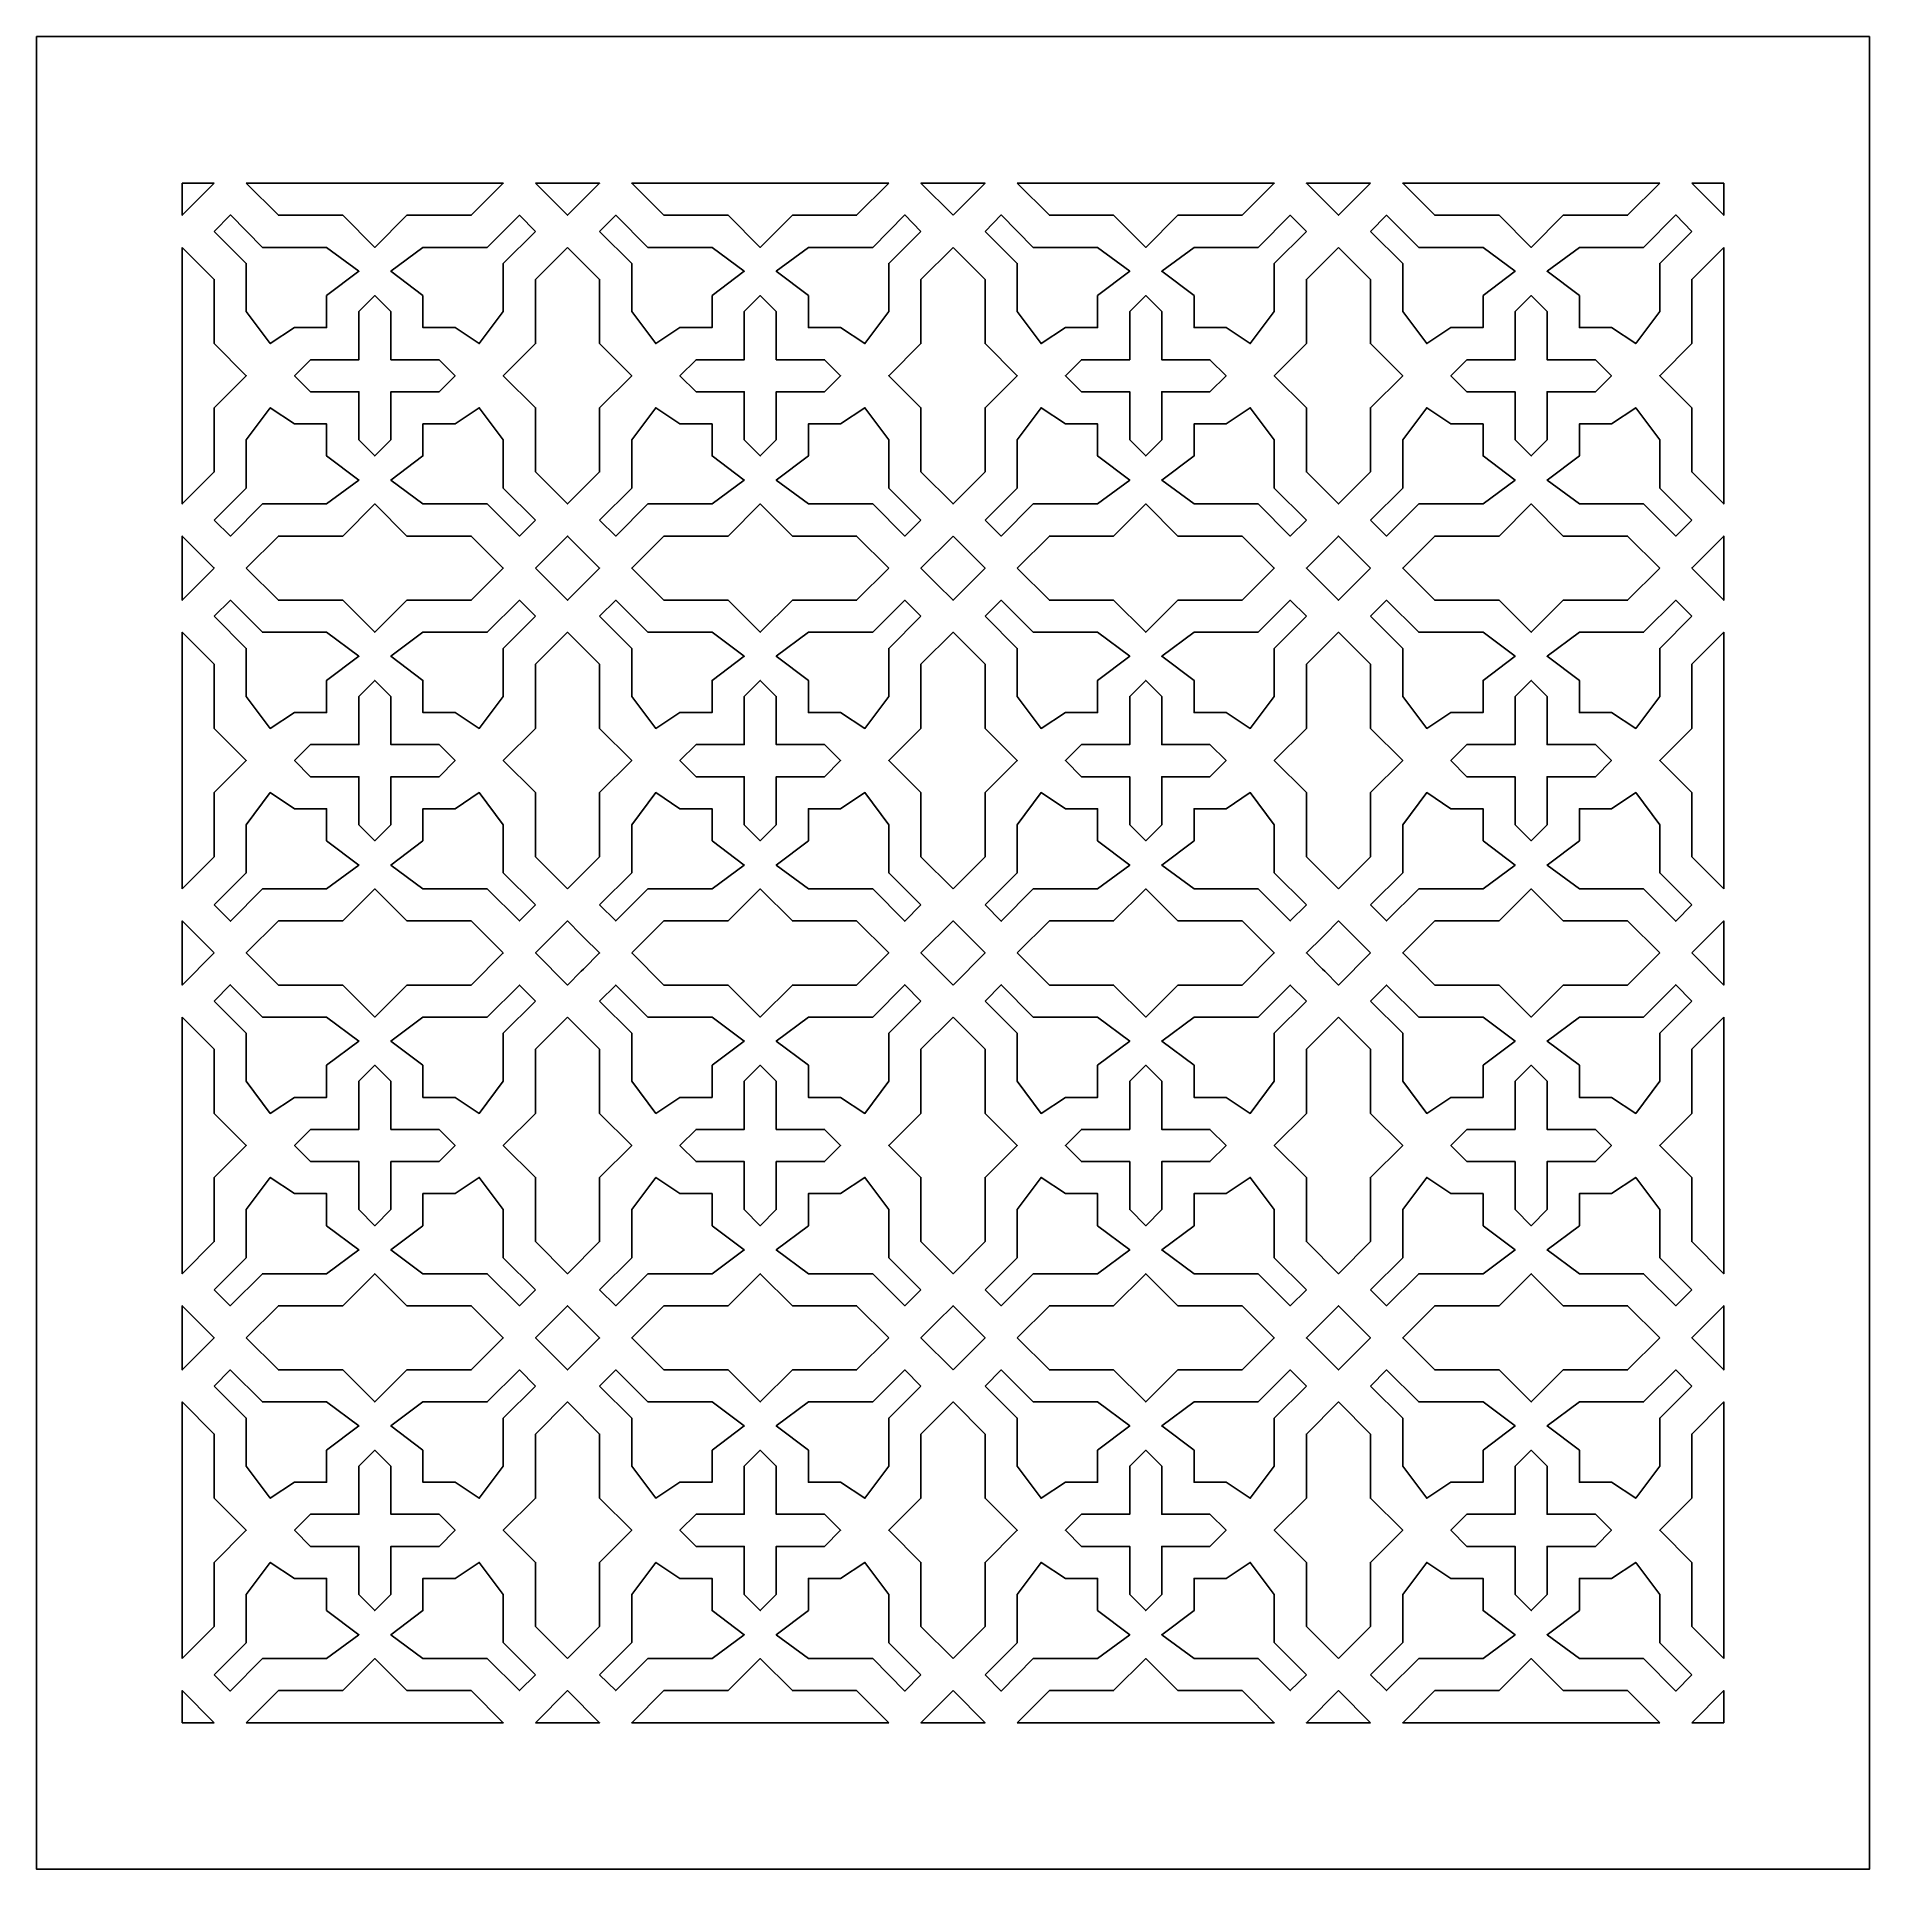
# Model space of a CAD drawing. Header units: millimetres. Extents: x -499 to 501, y -502 to 498.
import ezdxf

# ---------------------------------------------------------------- set-up
doc = ezdxf.new("R2010")
doc.units = ezdxf.units.MM
doc.layers.add('Plan 1', color=7, linetype='Continuous')

msp = doc.modelspace()

# ---------------------------------------------------------------- linework, layer by layer
at = {"layer": 'Plan 1', "color": 17}
for points, knots in [([(-498.7, 498.3), (-498.7, 498.3), (501.3, 498.3), (501.3, 498.3), (501.3, 498.3), (501.3, 498.3), (501.3, -501.7), (501.3, -501.7), (501.3, -501.7), (501.3, -501.7), (-498.7, -501.7), (-498.7, -501.7), (-498.7, -501.7), (-498.7, -501.7), (-498.7, 498.3), (-498.7, 498.3)], [0, 0, 0, 0, 0.2, 0.2, 0.2, 0.2, 0.4, 0.4, 0.4, 0.4, 0.6, 0.6, 0.6, 0.6, 1, 1, 1, 1]), ([(-401.8, 418.3), (-401.8, 418.3), (-419.3, 400.8), (-419.3, 400.8), (-419.3, 400.8), (-419.3, 400.8), (-419.3, 418.3), (-419.3, 418.3), (-419.3, 418.3), (-419.3, 418.3), (-401.8, 418.3), (-401.8, 418.3)], [0, 0, 0, 0, 0.25, 0.25, 0.25, 0.25, 0.5, 0.5, 0.5, 0.5, 1, 1, 1, 1]), ([(-384.3, 418.3), (-384.3, 418.3), (-366.8, 400.8), (-366.8, 400.8), (-366.8, 400.8), (-366.8, 400.8), (-331.7, 400.8), (-331.7, 400.8), (-331.7, 400.8), (-331.7, 400.8), (-314.2, 383.3), (-314.2, 383.3), (-314.2, 383.3), (-314.2, 383.3), (-314.2, 383.3), (-314.2, 383.3), (-314.2, 383.3), (-314.2, 383.3), (-296.7, 400.8), (-296.7, 400.8), (-296.7, 400.8), (-296.7, 400.8), (-261.6, 400.8), (-261.6, 400.8), (-261.6, 400.8), (-261.6, 400.8), (-244.1, 418.3), (-244.1, 418.3), (-244.1, 418.3), (-244.1, 418.3), (-384.3, 418.3), (-384.3, 418.3)], [0, 0, 0, 0, 0.11111, 0.11111, 0.11111, 0.11111, 0.22222, 0.22222, 0.22222, 0.22222, 0.33333, 0.33333, 0.33333, 0.33333, 0.44444, 0.44444, 0.44444, 0.44444, 0.55556, 0.55556, 0.55556, 0.55556, 0.66667, 0.66667, 0.66667, 0.66667, 0.77778, 0.77778, 0.77778, 0.77778, 1, 1, 1, 1]), ([(-226.5, 418.3), (-226.5, 418.3), (-209, 400.8), (-209, 400.8), (-209, 400.8), (-209, 400.8), (-209, 400.8), (-209, 400.8), (-209, 400.8), (-209, 400.8), (-209, 400.8), (-209, 400.8), (-209, 400.8), (-209, 400.8), (-191.5, 418.3), (-191.5, 418.3), (-191.5, 418.3), (-191.5, 418.3), (-200.3, 418.3), (-200.3, 418.3), (-200.3, 418.3), (-200.3, 418.3), (-209, 418.3), (-209, 418.3), (-209, 418.3), (-209, 418.3), (-209, 418.3), (-209, 418.3), (-209, 418.3), (-209, 418.3), (-226.5, 418.3), (-226.5, 418.3)], [0, 0, 0, 0, 0.11111, 0.11111, 0.11111, 0.11111, 0.22222, 0.22222, 0.22222, 0.22222, 0.33333, 0.33333, 0.33333, 0.33333, 0.44444, 0.44444, 0.44444, 0.44444, 0.55556, 0.55556, 0.55556, 0.55556, 0.66667, 0.66667, 0.66667, 0.66667, 0.77778, 0.77778, 0.77778, 0.77778, 1, 1, 1, 1]), ([(-33.8, 418.3), (-33.8, 418.3), (-51.3, 400.8), (-51.3, 400.8), (-51.3, 400.8), (-51.3, 400.8), (-86.3, 400.8), (-86.3, 400.8), (-86.3, 400.8), (-86.3, 400.8), (-103.9, 383.3), (-103.9, 383.3), (-103.9, 383.3), (-103.9, 383.3), (-103.9, 383.3), (-103.9, 383.3), (-103.9, 383.3), (-103.9, 383.3), (-121.4, 400.8), (-121.4, 400.8), (-121.4, 400.8), (-121.4, 400.8), (-156.4, 400.8), (-156.4, 400.8), (-156.4, 400.8), (-156.4, 400.8), (-174, 418.3), (-174, 418.3), (-174, 418.3), (-174, 418.3), (-33.8, 418.3), (-33.8, 418.3)], [0, 0, 0, 0, 0.11111, 0.11111, 0.11111, 0.11111, 0.22222, 0.22222, 0.22222, 0.22222, 0.33333, 0.33333, 0.33333, 0.33333, 0.44444, 0.44444, 0.44444, 0.44444, 0.55556, 0.55556, 0.55556, 0.55556, 0.66667, 0.66667, 0.66667, 0.66667, 0.77778, 0.77778, 0.77778, 0.77778, 1, 1, 1, 1]), ([(1.3, 400.8), (1.3, 400.8), (18.8, 418.3), (18.8, 418.3), (18.8, 418.3), (18.8, 418.3), (1.3, 418.3), (1.3, 418.3), (1.3, 418.3), (1.3, 418.3), (-16.2, 418.3), (-16.2, 418.3), (-16.2, 418.3), (-16.2, 418.3), (1.3, 400.8), (1.3, 400.8)], [0, 0, 0, 0, 0.2, 0.2, 0.2, 0.2, 0.4, 0.4, 0.4, 0.4, 0.6, 0.6, 0.6, 0.6, 1, 1, 1, 1]), ([(36.4, 418.3), (36.4, 418.3), (53.9, 400.8), (53.9, 400.8), (53.9, 400.8), (53.9, 400.8), (88.9, 400.8), (88.9, 400.8), (88.9, 400.8), (88.9, 400.8), (106.5, 383.3), (106.5, 383.3), (106.5, 383.3), (106.5, 383.3), (106.5, 383.3), (106.5, 383.3), (106.5, 383.3), (106.5, 383.3), (124, 400.8), (124, 400.8), (124, 400.8), (124, 400.8), (159, 400.8), (159, 400.8), (159, 400.8), (159, 400.8), (176.6, 418.3), (176.6, 418.3), (176.6, 418.3), (176.6, 418.3), (36.4, 418.3), (36.4, 418.3)], [0, 0, 0, 0, 0.11111, 0.11111, 0.11111, 0.11111, 0.22222, 0.22222, 0.22222, 0.22222, 0.33333, 0.33333, 0.33333, 0.33333, 0.44444, 0.44444, 0.44444, 0.44444, 0.55556, 0.55556, 0.55556, 0.55556, 0.66667, 0.66667, 0.66667, 0.66667, 0.77778, 0.77778, 0.77778, 0.77778, 1, 1, 1, 1]), ([(229.1, 418.3), (229.1, 418.3), (211.6, 400.8), (211.6, 400.8), (211.6, 400.8), (211.6, 400.8), (211.6, 400.8), (211.6, 400.8), (211.6, 400.8), (211.6, 400.8), (211.6, 400.8), (211.6, 400.8), (211.6, 400.8), (211.6, 400.8), (194.1, 418.3), (194.1, 418.3), (194.1, 418.3), (194.1, 418.3), (202.9, 418.3), (202.9, 418.3), (202.9, 418.3), (202.9, 418.3), (211.6, 418.3), (211.6, 418.3), (211.6, 418.3), (211.6, 418.3), (211.6, 418.3), (211.6, 418.3), (211.6, 418.3), (211.6, 418.3), (229.1, 418.3), (229.1, 418.3)], [0, 0, 0, 0, 0.11111, 0.11111, 0.11111, 0.11111, 0.22222, 0.22222, 0.22222, 0.22222, 0.33333, 0.33333, 0.33333, 0.33333, 0.44444, 0.44444, 0.44444, 0.44444, 0.55556, 0.55556, 0.55556, 0.55556, 0.66667, 0.66667, 0.66667, 0.66667, 0.77778, 0.77778, 0.77778, 0.77778, 1, 1, 1, 1]), ([(386.9, 418.3), (386.9, 418.3), (369.4, 400.8), (369.4, 400.8), (369.4, 400.8), (369.4, 400.8), (334.3, 400.8), (334.3, 400.8), (334.3, 400.8), (334.3, 400.8), (316.8, 383.3), (316.8, 383.3), (316.8, 383.3), (316.8, 383.3), (316.8, 383.3), (316.8, 383.3), (316.8, 383.3), (316.8, 383.3), (299.3, 400.8), (299.3, 400.8), (299.3, 400.8), (299.3, 400.8), (264.2, 400.8), (264.2, 400.8), (264.2, 400.8), (264.2, 400.8), (246.7, 418.3), (246.7, 418.3), (246.7, 418.3), (246.7, 418.3), (386.9, 418.3), (386.9, 418.3)], [0, 0, 0, 0, 0.11111, 0.11111, 0.11111, 0.11111, 0.22222, 0.22222, 0.22222, 0.22222, 0.33333, 0.33333, 0.33333, 0.33333, 0.44444, 0.44444, 0.44444, 0.44444, 0.55556, 0.55556, 0.55556, 0.55556, 0.66667, 0.66667, 0.66667, 0.66667, 0.77778, 0.77778, 0.77778, 0.77778, 1, 1, 1, 1]), ([(404.4, 418.3), (404.4, 418.3), (421.9, 400.8), (421.9, 400.8), (421.9, 400.8), (421.9, 400.8), (421.9, 418.3), (421.9, 418.3), (421.9, 418.3), (421.9, 418.3), (404.4, 418.3), (404.4, 418.3)], [0, 0, 0, 0, 0.25, 0.25, 0.25, 0.25, 0.5, 0.5, 0.5, 0.5, 1, 1, 1, 1]), ([(-401.8, 392), (-401.8, 392), (-393, 401), (-393, 401), (-393, 401), (-393, 401), (-375.5, 383.3), (-375.5, 383.3), (-375.5, 383.3), (-375.5, 383.3), (-340.5, 383.3), (-340.5, 383.3), (-340.5, 383.3), (-340.5, 383.3), (-322.9, 370.3), (-322.9, 370.3), (-322.9, 370.3), (-322.9, 370.3), (-340.5, 357), (-340.5, 357), (-340.5, 357), (-340.5, 357), (-340.5, 339.5), (-340.5, 339.5), (-340.5, 339.5), (-340.5, 339.5), (-358, 339.5), (-358, 339.5), (-358, 339.5), (-358, 339.5), (-371.2, 330.8), (-371.2, 330.8), (-371.2, 330.8), (-371.2, 330.8), (-384.3, 348.3), (-384.3, 348.3), (-384.3, 348.3), (-384.3, 348.3), (-384.3, 374.6), (-384.3, 374.6), (-384.3, 374.6), (-384.3, 374.6), (-401.8, 392), (-401.8, 392)], [0, 0, 0, 0, 0.08333, 0.08333, 0.08333, 0.08333, 0.16667, 0.16667, 0.16667, 0.16667, 0.25, 0.25, 0.25, 0.25, 0.33333, 0.33333, 0.33333, 0.33333, 0.41667, 0.41667, 0.41667, 0.41667, 0.5, 0.5, 0.5, 0.5, 0.58333, 0.58333, 0.58333, 0.58333, 0.66667, 0.66667, 0.66667, 0.66667, 0.75, 0.75, 0.75, 0.75, 0.83333, 0.83333, 0.83333, 0.83333, 1, 1, 1, 1]), ([(-226.5, 392), (-226.5, 392), (-235.3, 400.8), (-235.3, 400.8), (-235.3, 400.8), (-235.3, 400.8), (-252.8, 383.3), (-252.8, 383.3), (-252.8, 383.3), (-252.8, 383.3), (-287.9, 383.3), (-287.9, 383.3), (-287.9, 383.3), (-287.9, 383.3), (-305.4, 370.3), (-305.4, 370.3), (-305.4, 370.3), (-305.4, 370.3), (-287.9, 357), (-287.9, 357), (-287.9, 357), (-287.9, 357), (-287.9, 339.5), (-287.9, 339.5), (-287.9, 339.5), (-287.9, 339.5), (-270.4, 339.5), (-270.4, 339.5), (-270.4, 339.5), (-270.4, 339.5), (-257.2, 330.8), (-257.2, 330.8), (-257.2, 330.8), (-257.2, 330.8), (-244.1, 348.3), (-244.1, 348.3), (-244.1, 348.3), (-244.1, 348.3), (-244.1, 374.5), (-244.1, 374.5), (-244.1, 374.5), (-244.1, 374.5), (-226.5, 392), (-226.5, 392)], [0, 0, 0, 0, 0.08333, 0.08333, 0.08333, 0.08333, 0.16667, 0.16667, 0.16667, 0.16667, 0.25, 0.25, 0.25, 0.25, 0.33333, 0.33333, 0.33333, 0.33333, 0.41667, 0.41667, 0.41667, 0.41667, 0.5, 0.5, 0.5, 0.5, 0.58333, 0.58333, 0.58333, 0.58333, 0.66667, 0.66667, 0.66667, 0.66667, 0.75, 0.75, 0.75, 0.75, 0.83333, 0.83333, 0.83333, 0.83333, 1, 1, 1, 1]), ([(-191.5, 392), (-191.5, 392), (-182.7, 400.8), (-182.7, 400.8), (-182.7, 400.8), (-182.7, 400.8), (-165.2, 383.3), (-165.2, 383.3), (-165.2, 383.3), (-165.2, 383.3), (-130.2, 383.3), (-130.2, 383.3), (-130.2, 383.3), (-130.2, 383.3), (-112.6, 370.3), (-112.6, 370.3), (-112.6, 370.3), (-112.6, 370.3), (-130.2, 357), (-130.2, 357), (-130.2, 357), (-130.2, 357), (-130.2, 339.5), (-130.2, 339.5), (-130.2, 339.5), (-130.2, 339.5), (-147.7, 339.5), (-147.7, 339.5), (-147.7, 339.5), (-147.7, 339.5), (-160.9, 330.8), (-160.9, 330.8), (-160.9, 330.8), (-160.9, 330.8), (-174, 348.3), (-174, 348.3), (-174, 348.3), (-174, 348.3), (-174, 374.5), (-174, 374.5), (-174, 374.5), (-174, 374.5), (-191.5, 392), (-191.5, 392)], [0, 0, 0, 0, 0.08333, 0.08333, 0.08333, 0.08333, 0.16667, 0.16667, 0.16667, 0.16667, 0.25, 0.25, 0.25, 0.25, 0.33333, 0.33333, 0.33333, 0.33333, 0.41667, 0.41667, 0.41667, 0.41667, 0.5, 0.5, 0.5, 0.5, 0.58333, 0.58333, 0.58333, 0.58333, 0.66667, 0.66667, 0.66667, 0.66667, 0.75, 0.75, 0.75, 0.75, 0.83333, 0.83333, 0.83333, 0.83333, 1, 1, 1, 1]), ([(-16.2, 392), (-16.2, 392), (-25, 401), (-25, 401), (-25, 401), (-25, 401), (-42.5, 383.3), (-42.5, 383.3), (-42.5, 383.3), (-42.5, 383.3), (-77.6, 383.3), (-77.6, 383.3), (-77.6, 383.3), (-77.6, 383.3), (-95.1, 370.3), (-95.1, 370.3), (-95.1, 370.3), (-95.1, 370.3), (-77.6, 357), (-77.6, 357), (-77.6, 357), (-77.6, 357), (-77.6, 339.5), (-77.6, 339.5), (-77.6, 339.5), (-77.6, 339.5), (-60, 339.5), (-60, 339.5), (-60, 339.5), (-60, 339.5), (-46.8, 330.8), (-46.8, 330.8), (-46.8, 330.8), (-46.8, 330.8), (-33.8, 348.3), (-33.8, 348.3), (-33.8, 348.3), (-33.8, 348.3), (-33.8, 374.6), (-33.8, 374.6), (-33.8, 374.6), (-33.8, 374.6), (-16.2, 392), (-16.2, 392)], [0, 0, 0, 0, 0.08333, 0.08333, 0.08333, 0.08333, 0.16667, 0.16667, 0.16667, 0.16667, 0.25, 0.25, 0.25, 0.25, 0.33333, 0.33333, 0.33333, 0.33333, 0.41667, 0.41667, 0.41667, 0.41667, 0.5, 0.5, 0.5, 0.5, 0.58333, 0.58333, 0.58333, 0.58333, 0.66667, 0.66667, 0.66667, 0.66667, 0.75, 0.75, 0.75, 0.75, 0.83333, 0.83333, 0.83333, 0.83333, 1, 1, 1, 1]), ([(18.8, 392), (18.8, 392), (27.6, 401), (27.6, 401), (27.6, 401), (27.6, 401), (45.1, 383.3), (45.1, 383.3), (45.1, 383.3), (45.1, 383.3), (80.2, 383.3), (80.2, 383.3), (80.2, 383.3), (80.2, 383.3), (97.7, 370.3), (97.7, 370.3), (97.7, 370.3), (97.7, 370.3), (80.2, 357), (80.2, 357), (80.2, 357), (80.2, 357), (80.2, 339.5), (80.2, 339.5), (80.2, 339.5), (80.2, 339.5), (62.6, 339.5), (62.6, 339.5), (62.6, 339.5), (62.6, 339.5), (49.4, 330.8), (49.4, 330.8), (49.4, 330.8), (49.4, 330.8), (36.4, 348.3), (36.4, 348.3), (36.4, 348.3), (36.4, 348.3), (36.4, 374.6), (36.4, 374.6), (36.4, 374.6), (36.4, 374.6), (18.8, 392), (18.8, 392)], [0, 0, 0, 0, 0.08333, 0.08333, 0.08333, 0.08333, 0.16667, 0.16667, 0.16667, 0.16667, 0.25, 0.25, 0.25, 0.25, 0.33333, 0.33333, 0.33333, 0.33333, 0.41667, 0.41667, 0.41667, 0.41667, 0.5, 0.5, 0.5, 0.5, 0.58333, 0.58333, 0.58333, 0.58333, 0.66667, 0.66667, 0.66667, 0.66667, 0.75, 0.75, 0.75, 0.75, 0.83333, 0.83333, 0.83333, 0.83333, 1, 1, 1, 1]), ([(194.1, 392), (194.1, 392), (185.3, 400.8), (185.3, 400.8), (185.3, 400.8), (185.3, 400.8), (167.8, 383.3), (167.8, 383.3), (167.8, 383.3), (167.8, 383.3), (132.8, 383.3), (132.8, 383.3), (132.8, 383.3), (132.8, 383.3), (115.2, 370.3), (115.2, 370.3), (115.2, 370.3), (115.2, 370.3), (132.8, 357), (132.8, 357), (132.8, 357), (132.8, 357), (132.8, 339.5), (132.8, 339.5), (132.8, 339.5), (132.8, 339.5), (150.3, 339.5), (150.3, 339.5), (150.3, 339.5), (150.3, 339.5), (163.5, 330.8), (163.5, 330.8), (163.5, 330.8), (163.5, 330.8), (176.6, 348.3), (176.6, 348.3), (176.6, 348.3), (176.6, 348.3), (176.6, 374.5), (176.6, 374.5), (176.6, 374.5), (176.6, 374.5), (194.1, 392), (194.1, 392)], [0, 0, 0, 0, 0.08333, 0.08333, 0.08333, 0.08333, 0.16667, 0.16667, 0.16667, 0.16667, 0.25, 0.25, 0.25, 0.25, 0.33333, 0.33333, 0.33333, 0.33333, 0.41667, 0.41667, 0.41667, 0.41667, 0.5, 0.5, 0.5, 0.5, 0.58333, 0.58333, 0.58333, 0.58333, 0.66667, 0.66667, 0.66667, 0.66667, 0.75, 0.75, 0.75, 0.75, 0.83333, 0.83333, 0.83333, 0.83333, 1, 1, 1, 1]), ([(229.1, 392), (229.1, 392), (237.9, 400.8), (237.9, 400.8), (237.9, 400.8), (237.9, 400.8), (255.4, 383.3), (255.4, 383.3), (255.4, 383.3), (255.4, 383.3), (290.5, 383.3), (290.5, 383.3), (290.5, 383.3), (290.5, 383.3), (308, 370.3), (308, 370.3), (308, 370.3), (308, 370.3), (290.5, 357), (290.5, 357), (290.5, 357), (290.5, 357), (290.5, 339.5), (290.5, 339.5), (290.5, 339.5), (290.5, 339.5), (273, 339.5), (273, 339.5), (273, 339.5), (273, 339.5), (259.8, 330.8), (259.8, 330.8), (259.8, 330.8), (259.8, 330.8), (246.7, 348.3), (246.7, 348.3), (246.7, 348.3), (246.7, 348.3), (246.7, 374.5), (246.7, 374.5), (246.7, 374.5), (246.7, 374.5), (229.1, 392), (229.1, 392)], [0, 0, 0, 0, 0.08333, 0.08333, 0.08333, 0.08333, 0.16667, 0.16667, 0.16667, 0.16667, 0.25, 0.25, 0.25, 0.25, 0.33333, 0.33333, 0.33333, 0.33333, 0.41667, 0.41667, 0.41667, 0.41667, 0.5, 0.5, 0.5, 0.5, 0.58333, 0.58333, 0.58333, 0.58333, 0.66667, 0.66667, 0.66667, 0.66667, 0.75, 0.75, 0.75, 0.75, 0.83333, 0.83333, 0.83333, 0.83333, 1, 1, 1, 1]), ([(404.4, 392), (404.4, 392), (395.7, 401), (395.7, 401), (395.7, 401), (395.7, 401), (378.1, 383.3), (378.1, 383.3), (378.1, 383.3), (378.1, 383.3), (343.1, 383.3), (343.1, 383.3), (343.1, 383.3), (343.1, 383.3), (325.5, 370.3), (325.5, 370.3), (325.5, 370.3), (325.5, 370.3), (343.1, 357), (343.1, 357), (343.1, 357), (343.1, 357), (343.1, 339.5), (343.1, 339.5), (343.1, 339.5), (343.1, 339.5), (360.6, 339.5), (360.6, 339.5), (360.6, 339.5), (360.6, 339.5), (373.8, 330.8), (373.8, 330.8), (373.8, 330.8), (373.8, 330.8), (386.9, 348.3), (386.9, 348.3), (386.9, 348.3), (386.9, 348.3), (386.9, 374.6), (386.9, 374.6), (386.9, 374.6), (386.9, 374.6), (404.4, 392), (404.4, 392)], [0, 0, 0, 0, 0.08333, 0.08333, 0.08333, 0.08333, 0.16667, 0.16667, 0.16667, 0.16667, 0.25, 0.25, 0.25, 0.25, 0.33333, 0.33333, 0.33333, 0.33333, 0.41667, 0.41667, 0.41667, 0.41667, 0.5, 0.5, 0.5, 0.5, 0.58333, 0.58333, 0.58333, 0.58333, 0.66667, 0.66667, 0.66667, 0.66667, 0.75, 0.75, 0.75, 0.75, 0.83333, 0.83333, 0.83333, 0.83333, 1, 1, 1, 1]), ([(-419.3, 383.3), (-419.3, 383.3), (-419.3, 313.3), (-419.3, 313.3), (-419.3, 313.3), (-419.3, 313.3), (-419.3, 313.3), (-419.3, 313.3), (-419.3, 313.3), (-419.3, 313.3), (-419.3, 313.3), (-419.3, 313.3), (-419.3, 313.3), (-419.3, 313.3), (-419.3, 243.3), (-419.3, 243.3), (-419.3, 243.3), (-419.3, 243.3), (-401.8, 260.8), (-401.8, 260.8), (-401.8, 260.8), (-401.8, 260.8), (-401.8, 295.8), (-401.8, 295.8), (-401.8, 295.8), (-401.8, 295.8), (-384.3, 313.3), (-384.3, 313.3), (-384.3, 313.3), (-384.3, 313.3), (-384.3, 313.3), (-384.3, 313.3), (-384.3, 313.3), (-384.3, 313.3), (-384.3, 313.3), (-384.3, 313.3), (-384.3, 313.3), (-384.3, 313.3), (-401.8, 330.8), (-401.8, 330.8), (-401.8, 330.8), (-401.8, 330.8), (-401.8, 365.8), (-401.8, 365.8), (-401.8, 365.8), (-401.8, 365.8), (-419.3, 383.3), (-419.3, 383.3)], [0, 0, 0, 0, 0.07692, 0.07692, 0.07692, 0.07692, 0.15385, 0.15385, 0.15385, 0.15385, 0.23077, 0.23077, 0.23077, 0.23077, 0.30769, 0.30769, 0.30769, 0.30769, 0.38462, 0.38462, 0.38462, 0.38462, 0.46154, 0.46154, 0.46154, 0.46154, 0.53846, 0.53846, 0.53846, 0.53846, 0.61538, 0.61538, 0.61538, 0.61538, 0.69231, 0.69231, 0.69231, 0.69231, 0.76923, 0.76923, 0.76923, 0.76923, 0.84615, 0.84615, 0.84615, 0.84615, 1, 1, 1, 1]), ([(-209, 383.3), (-209, 383.3), (-226.5, 365.8), (-226.5, 365.8), (-226.5, 365.8), (-226.5, 365.8), (-226.5, 330.8), (-226.5, 330.8), (-226.5, 330.8), (-226.5, 330.8), (-244.1, 313.3), (-244.1, 313.3), (-244.1, 313.3), (-244.1, 313.3), (-244.1, 313.3), (-244.1, 313.3), (-244.1, 313.3), (-244.1, 313.3), (-244.1, 313.3), (-244.1, 313.3), (-244.1, 313.3), (-244.1, 313.3), (-226.5, 295.8), (-226.5, 295.8), (-226.5, 295.8), (-226.5, 295.8), (-226.5, 260.8), (-226.5, 260.8), (-226.5, 260.8), (-226.5, 260.8), (-209, 243.3), (-209, 243.3), (-209, 243.3), (-209, 243.3), (-191.5, 260.8), (-191.5, 260.8), (-191.5, 260.8), (-191.5, 260.8), (-191.5, 295.8), (-191.5, 295.8), (-191.5, 295.8), (-191.5, 295.8), (-174, 313.3), (-174, 313.3), (-174, 313.3), (-174, 313.3), (-174, 313.3), (-174, 313.3), (-174, 313.3), (-174, 313.3), (-174, 313.3), (-174, 313.3), (-174, 313.3), (-174, 313.3), (-191.5, 330.8), (-191.5, 330.8), (-191.5, 330.8), (-191.5, 330.8), (-191.5, 365.8), (-191.5, 365.8), (-191.5, 365.8), (-191.5, 365.8), (-209, 383.3), (-209, 383.3)], [0, 0, 0, 0, 0.05882, 0.05882, 0.05882, 0.05882, 0.11765, 0.11765, 0.11765, 0.11765, 0.17647, 0.17647, 0.17647, 0.17647, 0.23529, 0.23529, 0.23529, 0.23529, 0.29412, 0.29412, 0.29412, 0.29412, 0.35294, 0.35294, 0.35294, 0.35294, 0.41176, 0.41176, 0.41176, 0.41176, 0.47059, 0.47059, 0.47059, 0.47059, 0.52941, 0.52941, 0.52941, 0.52941, 0.58824, 0.58824, 0.58824, 0.58824, 0.64706, 0.64706, 0.64706, 0.64706, 0.70588, 0.70588, 0.70588, 0.70588, 0.76471, 0.76471, 0.76471, 0.76471, 0.82353, 0.82353, 0.82353, 0.82353, 0.88235, 0.88235, 0.88235, 0.88235, 1, 1, 1, 1]), ([(1.3, 383.3), (1.3, 383.3), (18.8, 365.8), (18.8, 365.8), (18.8, 365.8), (18.8, 365.8), (18.8, 330.8), (18.8, 330.8), (18.8, 330.8), (18.8, 330.8), (36.4, 313.3), (36.4, 313.3), (36.4, 313.3), (36.4, 313.3), (36.4, 313.3), (36.4, 313.3), (36.4, 313.3), (36.4, 313.3), (36.4, 313.3), (36.4, 313.3), (36.4, 313.3), (36.4, 313.3), (18.8, 295.8), (18.8, 295.8), (18.8, 295.8), (18.8, 295.8), (18.8, 260.8), (18.8, 260.8), (18.8, 260.8), (18.8, 260.8), (1.3, 243.3), (1.3, 243.3), (1.3, 243.3), (1.3, 243.3), (-16.2, 260.8), (-16.2, 260.8), (-16.2, 260.8), (-16.2, 260.8), (-16.2, 295.8), (-16.2, 295.8), (-16.2, 295.8), (-16.2, 295.8), (-33.8, 313.3), (-33.8, 313.3), (-33.8, 313.3), (-33.8, 313.3), (-33.8, 313.3), (-33.8, 313.3), (-33.8, 313.3), (-33.8, 313.3), (-33.8, 313.3), (-33.8, 313.3), (-33.8, 313.3), (-33.8, 313.3), (-16.2, 330.8), (-16.2, 330.8), (-16.2, 330.8), (-16.2, 330.8), (-16.2, 365.8), (-16.2, 365.8), (-16.2, 365.8), (-16.2, 365.8), (1.3, 383.3), (1.3, 383.3)], [0, 0, 0, 0, 0.05882, 0.05882, 0.05882, 0.05882, 0.11765, 0.11765, 0.11765, 0.11765, 0.17647, 0.17647, 0.17647, 0.17647, 0.23529, 0.23529, 0.23529, 0.23529, 0.29412, 0.29412, 0.29412, 0.29412, 0.35294, 0.35294, 0.35294, 0.35294, 0.41176, 0.41176, 0.41176, 0.41176, 0.47059, 0.47059, 0.47059, 0.47059, 0.52941, 0.52941, 0.52941, 0.52941, 0.58824, 0.58824, 0.58824, 0.58824, 0.64706, 0.64706, 0.64706, 0.64706, 0.70588, 0.70588, 0.70588, 0.70588, 0.76471, 0.76471, 0.76471, 0.76471, 0.82353, 0.82353, 0.82353, 0.82353, 0.88235, 0.88235, 0.88235, 0.88235, 1, 1, 1, 1]), ([(211.6, 383.3), (211.6, 383.3), (229.1, 365.8), (229.1, 365.8), (229.1, 365.8), (229.1, 365.8), (229.1, 330.8), (229.1, 330.8), (229.1, 330.8), (229.1, 330.8), (246.7, 313.3), (246.7, 313.3), (246.7, 313.3), (246.7, 313.3), (246.7, 313.3), (246.7, 313.3), (246.7, 313.3), (246.7, 313.3), (246.7, 313.3), (246.7, 313.3), (246.7, 313.3), (246.7, 313.3), (229.1, 295.8), (229.1, 295.8), (229.1, 295.8), (229.1, 295.8), (229.1, 260.8), (229.1, 260.8), (229.1, 260.8), (229.1, 260.8), (211.6, 243.3), (211.6, 243.3), (211.6, 243.3), (211.6, 243.3), (194.1, 260.8), (194.1, 260.8), (194.1, 260.8), (194.1, 260.8), (194.1, 295.8), (194.1, 295.8), (194.1, 295.8), (194.1, 295.8), (176.6, 313.3), (176.6, 313.3), (176.6, 313.3), (176.6, 313.3), (176.6, 313.3), (176.6, 313.3), (176.6, 313.3), (176.6, 313.3), (176.6, 313.3), (176.6, 313.3), (176.6, 313.3), (176.6, 313.3), (194.1, 330.8), (194.1, 330.8), (194.1, 330.8), (194.1, 330.8), (194.1, 365.8), (194.1, 365.8), (194.1, 365.8), (194.1, 365.8), (211.6, 383.3), (211.6, 383.3)], [0, 0, 0, 0, 0.05882, 0.05882, 0.05882, 0.05882, 0.11765, 0.11765, 0.11765, 0.11765, 0.17647, 0.17647, 0.17647, 0.17647, 0.23529, 0.23529, 0.23529, 0.23529, 0.29412, 0.29412, 0.29412, 0.29412, 0.35294, 0.35294, 0.35294, 0.35294, 0.41176, 0.41176, 0.41176, 0.41176, 0.47059, 0.47059, 0.47059, 0.47059, 0.52941, 0.52941, 0.52941, 0.52941, 0.58824, 0.58824, 0.58824, 0.58824, 0.64706, 0.64706, 0.64706, 0.64706, 0.70588, 0.70588, 0.70588, 0.70588, 0.76471, 0.76471, 0.76471, 0.76471, 0.82353, 0.82353, 0.82353, 0.82353, 0.88235, 0.88235, 0.88235, 0.88235, 1, 1, 1, 1]), ([(421.9, 383.3), (421.9, 383.3), (421.9, 313.3), (421.9, 313.3), (421.9, 313.3), (421.9, 313.3), (421.9, 313.3), (421.9, 313.3), (421.9, 313.3), (421.9, 313.3), (421.9, 313.3), (421.9, 313.3), (421.9, 313.3), (421.9, 313.3), (421.9, 243.3), (421.9, 243.3), (421.9, 243.3), (421.9, 243.3), (404.4, 260.8), (404.4, 260.8), (404.4, 260.8), (404.4, 260.8), (404.4, 295.8), (404.4, 295.8), (404.4, 295.8), (404.4, 295.8), (386.9, 313.3), (386.9, 313.3), (386.9, 313.3), (386.9, 313.3), (386.9, 313.3), (386.9, 313.3), (386.9, 313.3), (386.9, 313.3), (386.9, 313.3), (386.9, 313.3), (386.9, 313.3), (386.9, 313.3), (404.4, 330.8), (404.4, 330.8), (404.4, 330.8), (404.4, 330.8), (404.4, 365.8), (404.4, 365.8), (404.4, 365.8), (404.4, 365.8), (421.9, 383.3), (421.9, 383.3)], [0, 0, 0, 0, 0.07692, 0.07692, 0.07692, 0.07692, 0.15385, 0.15385, 0.15385, 0.15385, 0.23077, 0.23077, 0.23077, 0.23077, 0.30769, 0.30769, 0.30769, 0.30769, 0.38462, 0.38462, 0.38462, 0.38462, 0.46154, 0.46154, 0.46154, 0.46154, 0.53846, 0.53846, 0.53846, 0.53846, 0.61538, 0.61538, 0.61538, 0.61538, 0.69231, 0.69231, 0.69231, 0.69231, 0.76923, 0.76923, 0.76923, 0.76923, 0.84615, 0.84615, 0.84615, 0.84615, 1, 1, 1, 1]), ([(-305.4, 278.3), (-305.4, 278.3), (-314.2, 269.5), (-314.2, 269.5), (-314.2, 269.5), (-314.2, 269.5), (-322.9, 278.3), (-322.9, 278.3), (-322.9, 278.3), (-322.9, 278.3), (-322.9, 304.5), (-322.9, 304.5), (-322.9, 304.5), (-322.9, 304.5), (-349.2, 304.5), (-349.2, 304.5), (-349.2, 304.5), (-349.2, 304.5), (-358, 313.3), (-358, 313.3), (-358, 313.3), (-358, 313.3), (-349.2, 322), (-349.2, 322), (-349.2, 322), (-349.2, 322), (-322.9, 322), (-322.9, 322), (-322.9, 322), (-322.9, 322), (-322.9, 348.3), (-322.9, 348.3), (-322.9, 348.3), (-322.9, 348.3), (-314.2, 357), (-314.2, 357), (-314.2, 357), (-314.2, 357), (-314.2, 357), (-314.2, 357), (-314.2, 357), (-314.2, 357), (-305.4, 348.3), (-305.4, 348.3), (-305.4, 348.3), (-305.4, 348.3), (-305.4, 322), (-305.4, 322), (-305.4, 322), (-305.4, 322), (-279.1, 322), (-279.1, 322), (-279.1, 322), (-279.1, 322), (-270.4, 313.3), (-270.4, 313.3), (-270.4, 313.3), (-270.4, 313.3), (-279.1, 304.5), (-279.1, 304.5), (-279.1, 304.5), (-279.1, 304.5), (-305.4, 304.5), (-305.4, 304.5), (-305.4, 304.5), (-305.4, 304.5), (-305.4, 278.3), (-305.4, 278.3)], [0, 0, 0, 0, 0.05556, 0.05556, 0.05556, 0.05556, 0.11111, 0.11111, 0.11111, 0.11111, 0.16667, 0.16667, 0.16667, 0.16667, 0.22222, 0.22222, 0.22222, 0.22222, 0.27778, 0.27778, 0.27778, 0.27778, 0.33333, 0.33333, 0.33333, 0.33333, 0.38889, 0.38889, 0.38889, 0.38889, 0.44444, 0.44444, 0.44444, 0.44444, 0.5, 0.5, 0.5, 0.5, 0.55556, 0.55556, 0.55556, 0.55556, 0.61111, 0.61111, 0.61111, 0.61111, 0.66667, 0.66667, 0.66667, 0.66667, 0.72222, 0.72222, 0.72222, 0.72222, 0.77778, 0.77778, 0.77778, 0.77778, 0.83333, 0.83333, 0.83333, 0.83333, 0.88889, 0.88889, 0.88889, 0.88889, 1, 1, 1, 1]), ([(-112.6, 278.3), (-112.6, 278.3), (-103.9, 269.5), (-103.9, 269.5), (-103.9, 269.5), (-103.9, 269.5), (-95.1, 278.3), (-95.1, 278.3), (-95.1, 278.3), (-95.1, 278.3), (-95.1, 304.5), (-95.1, 304.5), (-95.1, 304.5), (-95.1, 304.5), (-68.8, 304.5), (-68.8, 304.5), (-68.8, 304.5), (-68.8, 304.5), (-60, 313.3), (-60, 313.3), (-60, 313.3), (-60, 313.3), (-68.8, 322), (-68.8, 322), (-68.8, 322), (-68.8, 322), (-95.1, 322), (-95.1, 322), (-95.1, 322), (-95.1, 322), (-95.1, 348.3), (-95.1, 348.3), (-95.1, 348.3), (-95.1, 348.3), (-103.9, 357), (-103.9, 357), (-103.9, 357), (-103.9, 357), (-103.9, 357), (-103.9, 357), (-103.9, 357), (-103.9, 357), (-112.6, 348.3), (-112.6, 348.3), (-112.6, 348.3), (-112.6, 348.3), (-112.6, 322), (-112.6, 322), (-112.6, 322), (-112.6, 322), (-138.9, 322), (-138.9, 322), (-138.9, 322), (-138.9, 322), (-147.7, 313.3), (-147.7, 313.3), (-147.7, 313.3), (-147.7, 313.3), (-138.9, 304.5), (-138.9, 304.5), (-138.9, 304.5), (-138.9, 304.5), (-112.6, 304.5), (-112.6, 304.5), (-112.6, 304.5), (-112.6, 304.5), (-112.6, 278.3), (-112.6, 278.3)], [0, 0, 0, 0, 0.05556, 0.05556, 0.05556, 0.05556, 0.11111, 0.11111, 0.11111, 0.11111, 0.16667, 0.16667, 0.16667, 0.16667, 0.22222, 0.22222, 0.22222, 0.22222, 0.27778, 0.27778, 0.27778, 0.27778, 0.33333, 0.33333, 0.33333, 0.33333, 0.38889, 0.38889, 0.38889, 0.38889, 0.44444, 0.44444, 0.44444, 0.44444, 0.5, 0.5, 0.5, 0.5, 0.55556, 0.55556, 0.55556, 0.55556, 0.61111, 0.61111, 0.61111, 0.61111, 0.66667, 0.66667, 0.66667, 0.66667, 0.72222, 0.72222, 0.72222, 0.72222, 0.77778, 0.77778, 0.77778, 0.77778, 0.83333, 0.83333, 0.83333, 0.83333, 0.88889, 0.88889, 0.88889, 0.88889, 1, 1, 1, 1]), ([(115.2, 278.3), (115.2, 278.3), (106.5, 269.5), (106.5, 269.5), (106.5, 269.5), (106.5, 269.5), (97.7, 278.3), (97.7, 278.3), (97.7, 278.3), (97.7, 278.3), (97.7, 304.5), (97.7, 304.5), (97.7, 304.5), (97.7, 304.5), (71.4, 304.5), (71.4, 304.5), (71.4, 304.5), (71.4, 304.5), (62.6, 313.3), (62.6, 313.3), (62.6, 313.3), (62.6, 313.3), (71.4, 322), (71.4, 322), (71.4, 322), (71.4, 322), (97.7, 322), (97.7, 322), (97.7, 322), (97.7, 322), (97.7, 348.3), (97.7, 348.3), (97.7, 348.3), (97.7, 348.3), (106.5, 357), (106.5, 357), (106.5, 357), (106.5, 357), (106.5, 357), (106.5, 357), (106.5, 357), (106.5, 357), (115.2, 348.3), (115.2, 348.3), (115.2, 348.3), (115.2, 348.3), (115.2, 322), (115.2, 322), (115.2, 322), (115.2, 322), (141.5, 322), (141.5, 322), (141.5, 322), (141.5, 322), (150.3, 313.3), (150.3, 313.3), (150.3, 313.3), (150.3, 313.3), (141.5, 304.5), (141.5, 304.5), (141.5, 304.5), (141.5, 304.5), (115.2, 304.5), (115.2, 304.5), (115.2, 304.5), (115.2, 304.5), (115.2, 278.3), (115.2, 278.3)], [0, 0, 0, 0, 0.05556, 0.05556, 0.05556, 0.05556, 0.11111, 0.11111, 0.11111, 0.11111, 0.16667, 0.16667, 0.16667, 0.16667, 0.22222, 0.22222, 0.22222, 0.22222, 0.27778, 0.27778, 0.27778, 0.27778, 0.33333, 0.33333, 0.33333, 0.33333, 0.38889, 0.38889, 0.38889, 0.38889, 0.44444, 0.44444, 0.44444, 0.44444, 0.5, 0.5, 0.5, 0.5, 0.55556, 0.55556, 0.55556, 0.55556, 0.61111, 0.61111, 0.61111, 0.61111, 0.66667, 0.66667, 0.66667, 0.66667, 0.72222, 0.72222, 0.72222, 0.72222, 0.77778, 0.77778, 0.77778, 0.77778, 0.83333, 0.83333, 0.83333, 0.83333, 0.88889, 0.88889, 0.88889, 0.88889, 1, 1, 1, 1]), ([(308, 278.3), (308, 278.3), (316.8, 269.5), (316.8, 269.5), (316.8, 269.5), (316.8, 269.5), (325.5, 278.3), (325.5, 278.3), (325.5, 278.3), (325.5, 278.3), (325.5, 304.5), (325.5, 304.5), (325.5, 304.5), (325.5, 304.5), (351.8, 304.5), (351.8, 304.5), (351.8, 304.5), (351.8, 304.5), (360.6, 313.3), (360.6, 313.3), (360.6, 313.3), (360.6, 313.3), (351.8, 322), (351.8, 322), (351.8, 322), (351.8, 322), (325.5, 322), (325.5, 322), (325.5, 322), (325.5, 322), (325.5, 348.3), (325.5, 348.3), (325.5, 348.3), (325.5, 348.3), (316.8, 357), (316.8, 357), (316.8, 357), (316.8, 357), (316.8, 357), (316.8, 357), (316.8, 357), (316.8, 357), (308, 348.3), (308, 348.3), (308, 348.3), (308, 348.3), (308, 322), (308, 322), (308, 322), (308, 322), (281.7, 322), (281.7, 322), (281.7, 322), (281.7, 322), (273, 313.3), (273, 313.3), (273, 313.3), (273, 313.3), (281.7, 304.5), (281.7, 304.5), (281.7, 304.5), (281.7, 304.5), (308, 304.5), (308, 304.5), (308, 304.5), (308, 304.5), (308, 278.3), (308, 278.3)], [0, 0, 0, 0, 0.05556, 0.05556, 0.05556, 0.05556, 0.11111, 0.11111, 0.11111, 0.11111, 0.16667, 0.16667, 0.16667, 0.16667, 0.22222, 0.22222, 0.22222, 0.22222, 0.27778, 0.27778, 0.27778, 0.27778, 0.33333, 0.33333, 0.33333, 0.33333, 0.38889, 0.38889, 0.38889, 0.38889, 0.44444, 0.44444, 0.44444, 0.44444, 0.5, 0.5, 0.5, 0.5, 0.55556, 0.55556, 0.55556, 0.55556, 0.61111, 0.61111, 0.61111, 0.61111, 0.66667, 0.66667, 0.66667, 0.66667, 0.72222, 0.72222, 0.72222, 0.72222, 0.77778, 0.77778, 0.77778, 0.77778, 0.83333, 0.83333, 0.83333, 0.83333, 0.88889, 0.88889, 0.88889, 0.88889, 1, 1, 1, 1]), ([(-401.8, 234.5), (-401.8, 234.5), (-393, 225.8), (-393, 225.8), (-393, 225.8), (-393, 225.8), (-375.5, 243.3), (-375.5, 243.3), (-375.5, 243.3), (-375.5, 243.3), (-340.5, 243.3), (-340.5, 243.3), (-340.5, 243.3), (-340.5, 243.3), (-322.9, 256.3), (-322.9, 256.3), (-322.9, 256.3), (-322.9, 256.3), (-340.5, 269.5), (-340.5, 269.5), (-340.5, 269.5), (-340.5, 269.5), (-340.5, 287), (-340.5, 287), (-340.5, 287), (-340.5, 287), (-358, 287), (-358, 287), (-358, 287), (-358, 287), (-371.2, 295.8), (-371.2, 295.8), (-371.2, 295.8), (-371.2, 295.8), (-384.3, 278.3), (-384.3, 278.3), (-384.3, 278.3), (-384.3, 278.3), (-384.3, 252), (-384.3, 252), (-384.3, 252), (-384.3, 252), (-401.8, 234.5), (-401.8, 234.5)], [0, 0, 0, 0, 0.08333, 0.08333, 0.08333, 0.08333, 0.16667, 0.16667, 0.16667, 0.16667, 0.25, 0.25, 0.25, 0.25, 0.33333, 0.33333, 0.33333, 0.33333, 0.41667, 0.41667, 0.41667, 0.41667, 0.5, 0.5, 0.5, 0.5, 0.58333, 0.58333, 0.58333, 0.58333, 0.66667, 0.66667, 0.66667, 0.66667, 0.75, 0.75, 0.75, 0.75, 0.83333, 0.83333, 0.83333, 0.83333, 1, 1, 1, 1]), ([(-226.5, 234.5), (-226.5, 234.5), (-235.3, 225.8), (-235.3, 225.8), (-235.3, 225.8), (-235.3, 225.8), (-252.8, 243.3), (-252.8, 243.3), (-252.8, 243.3), (-252.8, 243.3), (-287.9, 243.3), (-287.9, 243.3), (-287.9, 243.3), (-287.9, 243.3), (-305.4, 256.3), (-305.4, 256.3), (-305.4, 256.3), (-305.4, 256.3), (-287.9, 269.5), (-287.9, 269.5), (-287.9, 269.5), (-287.9, 269.5), (-287.9, 287), (-287.9, 287), (-287.9, 287), (-287.9, 287), (-270.4, 287), (-270.4, 287), (-270.4, 287), (-270.4, 287), (-257.2, 295.8), (-257.2, 295.8), (-257.2, 295.8), (-257.2, 295.8), (-244.1, 278.3), (-244.1, 278.3), (-244.1, 278.3), (-244.1, 278.3), (-244.1, 252), (-244.1, 252), (-244.1, 252), (-244.1, 252), (-226.5, 234.5), (-226.5, 234.5)], [0, 0, 0, 0, 0.08333, 0.08333, 0.08333, 0.08333, 0.16667, 0.16667, 0.16667, 0.16667, 0.25, 0.25, 0.25, 0.25, 0.33333, 0.33333, 0.33333, 0.33333, 0.41667, 0.41667, 0.41667, 0.41667, 0.5, 0.5, 0.5, 0.5, 0.58333, 0.58333, 0.58333, 0.58333, 0.66667, 0.66667, 0.66667, 0.66667, 0.75, 0.75, 0.75, 0.75, 0.83333, 0.83333, 0.83333, 0.83333, 1, 1, 1, 1]), ([(-191.5, 234.5), (-191.5, 234.5), (-182.7, 225.8), (-182.7, 225.8), (-182.7, 225.8), (-182.7, 225.8), (-165.2, 243.3), (-165.2, 243.3), (-165.2, 243.3), (-165.2, 243.3), (-130.2, 243.3), (-130.2, 243.3), (-130.2, 243.3), (-130.2, 243.3), (-112.6, 256.3), (-112.6, 256.3), (-112.6, 256.3), (-112.6, 256.3), (-130.2, 269.5), (-130.2, 269.5), (-130.2, 269.5), (-130.2, 269.5), (-130.2, 287), (-130.2, 287), (-130.2, 287), (-130.2, 287), (-147.7, 287), (-147.7, 287), (-147.7, 287), (-147.7, 287), (-160.9, 295.8), (-160.9, 295.8), (-160.9, 295.8), (-160.9, 295.8), (-174, 278.3), (-174, 278.3), (-174, 278.3), (-174, 278.3), (-174, 252), (-174, 252), (-174, 252), (-174, 252), (-191.5, 234.5), (-191.5, 234.5)], [0, 0, 0, 0, 0.08333, 0.08333, 0.08333, 0.08333, 0.16667, 0.16667, 0.16667, 0.16667, 0.25, 0.25, 0.25, 0.25, 0.33333, 0.33333, 0.33333, 0.33333, 0.41667, 0.41667, 0.41667, 0.41667, 0.5, 0.5, 0.5, 0.5, 0.58333, 0.58333, 0.58333, 0.58333, 0.66667, 0.66667, 0.66667, 0.66667, 0.75, 0.75, 0.75, 0.75, 0.83333, 0.83333, 0.83333, 0.83333, 1, 1, 1, 1]), ([(-16.2, 234.5), (-16.2, 234.5), (-25, 225.8), (-25, 225.8), (-25, 225.8), (-25, 225.8), (-42.5, 243.3), (-42.5, 243.3), (-42.5, 243.3), (-42.5, 243.3), (-77.6, 243.3), (-77.6, 243.3), (-77.6, 243.3), (-77.6, 243.3), (-95.1, 256.3), (-95.1, 256.3), (-95.1, 256.3), (-95.1, 256.3), (-77.6, 269.5), (-77.6, 269.5), (-77.6, 269.5), (-77.6, 269.5), (-77.6, 287), (-77.6, 287), (-77.6, 287), (-77.6, 287), (-60, 287), (-60, 287), (-60, 287), (-60, 287), (-46.8, 295.8), (-46.8, 295.8), (-46.8, 295.8), (-46.8, 295.8), (-33.8, 278.3), (-33.8, 278.3), (-33.8, 278.3), (-33.8, 278.3), (-33.8, 252), (-33.8, 252), (-33.8, 252), (-33.8, 252), (-16.2, 234.5), (-16.2, 234.5)], [0, 0, 0, 0, 0.08333, 0.08333, 0.08333, 0.08333, 0.16667, 0.16667, 0.16667, 0.16667, 0.25, 0.25, 0.25, 0.25, 0.33333, 0.33333, 0.33333, 0.33333, 0.41667, 0.41667, 0.41667, 0.41667, 0.5, 0.5, 0.5, 0.5, 0.58333, 0.58333, 0.58333, 0.58333, 0.66667, 0.66667, 0.66667, 0.66667, 0.75, 0.75, 0.75, 0.75, 0.83333, 0.83333, 0.83333, 0.83333, 1, 1, 1, 1]), ([(18.8, 234.5), (18.8, 234.5), (27.6, 225.8), (27.6, 225.8), (27.6, 225.8), (27.6, 225.8), (45.1, 243.3), (45.1, 243.3), (45.1, 243.3), (45.1, 243.3), (80.2, 243.3), (80.2, 243.3), (80.2, 243.3), (80.2, 243.3), (97.7, 256.3), (97.7, 256.3), (97.7, 256.3), (97.7, 256.3), (80.2, 269.5), (80.2, 269.5), (80.2, 269.5), (80.2, 269.5), (80.2, 287), (80.2, 287), (80.2, 287), (80.2, 287), (62.6, 287), (62.6, 287), (62.6, 287), (62.6, 287), (49.4, 295.8), (49.4, 295.8), (49.4, 295.8), (49.4, 295.8), (36.4, 278.3), (36.4, 278.3), (36.4, 278.3), (36.4, 278.3), (36.4, 252), (36.4, 252), (36.4, 252), (36.4, 252), (18.8, 234.5), (18.8, 234.5)], [0, 0, 0, 0, 0.08333, 0.08333, 0.08333, 0.08333, 0.16667, 0.16667, 0.16667, 0.16667, 0.25, 0.25, 0.25, 0.25, 0.33333, 0.33333, 0.33333, 0.33333, 0.41667, 0.41667, 0.41667, 0.41667, 0.5, 0.5, 0.5, 0.5, 0.58333, 0.58333, 0.58333, 0.58333, 0.66667, 0.66667, 0.66667, 0.66667, 0.75, 0.75, 0.75, 0.75, 0.83333, 0.83333, 0.83333, 0.83333, 1, 1, 1, 1]), ([(194.1, 234.5), (194.1, 234.5), (185.3, 225.8), (185.3, 225.8), (185.3, 225.8), (185.3, 225.8), (167.8, 243.3), (167.8, 243.3), (167.8, 243.3), (167.8, 243.3), (132.8, 243.3), (132.8, 243.3), (132.8, 243.3), (132.8, 243.3), (115.2, 256.3), (115.2, 256.3), (115.2, 256.3), (115.2, 256.3), (132.8, 269.5), (132.8, 269.5), (132.8, 269.5), (132.8, 269.5), (132.8, 287), (132.8, 287), (132.8, 287), (132.8, 287), (150.3, 287), (150.3, 287), (150.3, 287), (150.3, 287), (163.5, 295.8), (163.5, 295.8), (163.5, 295.8), (163.5, 295.8), (176.6, 278.3), (176.6, 278.3), (176.6, 278.3), (176.6, 278.3), (176.6, 252), (176.6, 252), (176.6, 252), (176.6, 252), (194.1, 234.5), (194.1, 234.5)], [0, 0, 0, 0, 0.08333, 0.08333, 0.08333, 0.08333, 0.16667, 0.16667, 0.16667, 0.16667, 0.25, 0.25, 0.25, 0.25, 0.33333, 0.33333, 0.33333, 0.33333, 0.41667, 0.41667, 0.41667, 0.41667, 0.5, 0.5, 0.5, 0.5, 0.58333, 0.58333, 0.58333, 0.58333, 0.66667, 0.66667, 0.66667, 0.66667, 0.75, 0.75, 0.75, 0.75, 0.83333, 0.83333, 0.83333, 0.83333, 1, 1, 1, 1]), ([(229.1, 234.5), (229.1, 234.5), (237.9, 225.8), (237.9, 225.8), (237.9, 225.8), (237.9, 225.8), (255.4, 243.3), (255.4, 243.3), (255.4, 243.3), (255.4, 243.3), (290.5, 243.3), (290.5, 243.3), (290.5, 243.3), (290.5, 243.3), (308, 256.3), (308, 256.3), (308, 256.3), (308, 256.3), (290.5, 269.5), (290.5, 269.5), (290.5, 269.5), (290.5, 269.5), (290.5, 287), (290.5, 287), (290.5, 287), (290.5, 287), (273, 287), (273, 287), (273, 287), (273, 287), (259.8, 295.8), (259.8, 295.8), (259.8, 295.8), (259.8, 295.8), (246.7, 278.3), (246.7, 278.3), (246.7, 278.3), (246.7, 278.3), (246.7, 252), (246.7, 252), (246.7, 252), (246.7, 252), (229.1, 234.5), (229.1, 234.5)], [0, 0, 0, 0, 0.08333, 0.08333, 0.08333, 0.08333, 0.16667, 0.16667, 0.16667, 0.16667, 0.25, 0.25, 0.25, 0.25, 0.33333, 0.33333, 0.33333, 0.33333, 0.41667, 0.41667, 0.41667, 0.41667, 0.5, 0.5, 0.5, 0.5, 0.58333, 0.58333, 0.58333, 0.58333, 0.66667, 0.66667, 0.66667, 0.66667, 0.75, 0.75, 0.75, 0.75, 0.83333, 0.83333, 0.83333, 0.83333, 1, 1, 1, 1]), ([(404.4, 234.5), (404.4, 234.5), (395.7, 225.8), (395.7, 225.8), (395.7, 225.8), (395.7, 225.8), (378.1, 243.3), (378.1, 243.3), (378.1, 243.3), (378.1, 243.3), (343.1, 243.3), (343.1, 243.3), (343.1, 243.3), (343.1, 243.3), (325.5, 256.3), (325.5, 256.3), (325.5, 256.3), (325.5, 256.3), (343.1, 269.5), (343.1, 269.5), (343.1, 269.5), (343.1, 269.5), (343.1, 287), (343.1, 287), (343.1, 287), (343.1, 287), (360.6, 287), (360.6, 287), (360.6, 287), (360.6, 287), (373.8, 295.8), (373.8, 295.8), (373.8, 295.8), (373.8, 295.8), (386.9, 278.3), (386.9, 278.3), (386.9, 278.3), (386.9, 278.3), (386.9, 252), (386.9, 252), (386.9, 252), (386.9, 252), (404.4, 234.5), (404.4, 234.5)], [0, 0, 0, 0, 0.08333, 0.08333, 0.08333, 0.08333, 0.16667, 0.16667, 0.16667, 0.16667, 0.25, 0.25, 0.25, 0.25, 0.33333, 0.33333, 0.33333, 0.33333, 0.41667, 0.41667, 0.41667, 0.41667, 0.5, 0.5, 0.5, 0.5, 0.58333, 0.58333, 0.58333, 0.58333, 0.66667, 0.66667, 0.66667, 0.66667, 0.75, 0.75, 0.75, 0.75, 0.83333, 0.83333, 0.83333, 0.83333, 1, 1, 1, 1]), ([(-384.3, 208.3), (-384.3, 208.3), (-366.8, 225.8), (-366.8, 225.8), (-366.8, 225.8), (-366.8, 225.8), (-331.7, 225.8), (-331.7, 225.8), (-331.7, 225.8), (-331.7, 225.8), (-314.2, 243.3), (-314.2, 243.3), (-314.2, 243.3), (-314.2, 243.3), (-296.7, 225.8), (-296.7, 225.8), (-296.7, 225.8), (-296.7, 225.8), (-261.6, 225.8), (-261.6, 225.8), (-261.6, 225.8), (-261.6, 225.8), (-244.1, 208.3), (-244.1, 208.3), (-244.1, 208.3), (-244.1, 208.3), (-261.6, 190.8), (-261.6, 190.8), (-261.6, 190.8), (-261.6, 190.8), (-296.7, 190.8), (-296.7, 190.8), (-296.7, 190.8), (-296.7, 190.8), (-314.2, 173.3), (-314.2, 173.3), (-314.2, 173.3), (-314.2, 173.3), (-331.7, 190.8), (-331.7, 190.8), (-331.7, 190.8), (-331.7, 190.8), (-366.8, 190.8), (-366.8, 190.8), (-366.8, 190.8), (-366.8, 190.8), (-384.3, 208.3), (-384.3, 208.3)], [0, 0, 0, 0, 0.07692, 0.07692, 0.07692, 0.07692, 0.15385, 0.15385, 0.15385, 0.15385, 0.23077, 0.23077, 0.23077, 0.23077, 0.30769, 0.30769, 0.30769, 0.30769, 0.38462, 0.38462, 0.38462, 0.38462, 0.46154, 0.46154, 0.46154, 0.46154, 0.53846, 0.53846, 0.53846, 0.53846, 0.61538, 0.61538, 0.61538, 0.61538, 0.69231, 0.69231, 0.69231, 0.69231, 0.76923, 0.76923, 0.76923, 0.76923, 0.84615, 0.84615, 0.84615, 0.84615, 1, 1, 1, 1]), ([(-33.8, 208.3), (-33.8, 208.3), (-51.3, 225.8), (-51.3, 225.8), (-51.3, 225.8), (-51.3, 225.8), (-86.3, 225.8), (-86.3, 225.8), (-86.3, 225.8), (-86.3, 225.8), (-103.9, 243.3), (-103.9, 243.3), (-103.9, 243.3), (-103.9, 243.3), (-121.4, 225.8), (-121.4, 225.8), (-121.4, 225.8), (-121.4, 225.8), (-156.4, 225.8), (-156.4, 225.8), (-156.4, 225.8), (-156.4, 225.8), (-174, 208.3), (-174, 208.3), (-174, 208.3), (-174, 208.3), (-156.4, 190.8), (-156.4, 190.8), (-156.4, 190.8), (-156.4, 190.8), (-121.4, 190.8), (-121.4, 190.8), (-121.4, 190.8), (-121.4, 190.8), (-103.9, 173.3), (-103.9, 173.3), (-103.9, 173.3), (-103.9, 173.3), (-86.3, 190.8), (-86.3, 190.8), (-86.3, 190.8), (-86.3, 190.8), (-51.3, 190.8), (-51.3, 190.8), (-51.3, 190.8), (-51.3, 190.8), (-33.8, 208.3), (-33.8, 208.3)], [0, 0, 0, 0, 0.07692, 0.07692, 0.07692, 0.07692, 0.15385, 0.15385, 0.15385, 0.15385, 0.23077, 0.23077, 0.23077, 0.23077, 0.30769, 0.30769, 0.30769, 0.30769, 0.38462, 0.38462, 0.38462, 0.38462, 0.46154, 0.46154, 0.46154, 0.46154, 0.53846, 0.53846, 0.53846, 0.53846, 0.61538, 0.61538, 0.61538, 0.61538, 0.69231, 0.69231, 0.69231, 0.69231, 0.76923, 0.76923, 0.76923, 0.76923, 0.84615, 0.84615, 0.84615, 0.84615, 1, 1, 1, 1]), ([(36.4, 208.3), (36.4, 208.3), (53.9, 225.8), (53.9, 225.8), (53.9, 225.8), (53.9, 225.8), (88.9, 225.8), (88.9, 225.8), (88.9, 225.8), (88.9, 225.8), (106.5, 243.3), (106.5, 243.3), (106.5, 243.3), (106.5, 243.3), (124, 225.8), (124, 225.8), (124, 225.8), (124, 225.8), (159, 225.8), (159, 225.8), (159, 225.8), (159, 225.8), (176.6, 208.3), (176.6, 208.3), (176.6, 208.3), (176.6, 208.3), (159, 190.8), (159, 190.8), (159, 190.8), (159, 190.8), (124, 190.8), (124, 190.8), (124, 190.8), (124, 190.8), (106.5, 173.3), (106.5, 173.3), (106.5, 173.3), (106.5, 173.3), (88.9, 190.8), (88.9, 190.8), (88.9, 190.8), (88.9, 190.8), (53.9, 190.8), (53.9, 190.8), (53.9, 190.8), (53.9, 190.8), (36.4, 208.3), (36.4, 208.3)], [0, 0, 0, 0, 0.07692, 0.07692, 0.07692, 0.07692, 0.15385, 0.15385, 0.15385, 0.15385, 0.23077, 0.23077, 0.23077, 0.23077, 0.30769, 0.30769, 0.30769, 0.30769, 0.38462, 0.38462, 0.38462, 0.38462, 0.46154, 0.46154, 0.46154, 0.46154, 0.53846, 0.53846, 0.53846, 0.53846, 0.61538, 0.61538, 0.61538, 0.61538, 0.69231, 0.69231, 0.69231, 0.69231, 0.76923, 0.76923, 0.76923, 0.76923, 0.84615, 0.84615, 0.84615, 0.84615, 1, 1, 1, 1]), ([(386.9, 208.3), (386.9, 208.3), (369.4, 225.8), (369.4, 225.8), (369.4, 225.8), (369.4, 225.8), (334.3, 225.8), (334.3, 225.8), (334.3, 225.8), (334.3, 225.8), (316.8, 243.3), (316.8, 243.3), (316.8, 243.3), (316.8, 243.3), (299.3, 225.8), (299.3, 225.8), (299.3, 225.8), (299.3, 225.8), (264.2, 225.8), (264.2, 225.8), (264.2, 225.8), (264.2, 225.8), (246.7, 208.3), (246.7, 208.3), (246.7, 208.3), (246.7, 208.3), (264.2, 190.8), (264.2, 190.8), (264.2, 190.8), (264.2, 190.8), (299.3, 190.8), (299.3, 190.8), (299.3, 190.8), (299.3, 190.8), (316.8, 173.3), (316.8, 173.3), (316.8, 173.3), (316.8, 173.3), (334.3, 190.8), (334.3, 190.8), (334.3, 190.8), (334.3, 190.8), (369.4, 190.8), (369.4, 190.8), (369.4, 190.8), (369.4, 190.8), (386.9, 208.3), (386.9, 208.3)], [0, 0, 0, 0, 0.07692, 0.07692, 0.07692, 0.07692, 0.15385, 0.15385, 0.15385, 0.15385, 0.23077, 0.23077, 0.23077, 0.23077, 0.30769, 0.30769, 0.30769, 0.30769, 0.38462, 0.38462, 0.38462, 0.38462, 0.46154, 0.46154, 0.46154, 0.46154, 0.53846, 0.53846, 0.53846, 0.53846, 0.61538, 0.61538, 0.61538, 0.61538, 0.69231, 0.69231, 0.69231, 0.69231, 0.76923, 0.76923, 0.76923, 0.76923, 0.84615, 0.84615, 0.84615, 0.84615, 1, 1, 1, 1]), ([(-401.8, 208.3), (-401.8, 208.3), (-419.3, 225.8), (-419.3, 225.8), (-419.3, 225.8), (-419.3, 225.8), (-419.3, 208.3), (-419.3, 208.3), (-419.3, 208.3), (-419.3, 208.3), (-419.3, 208.3), (-419.3, 208.3), (-419.3, 208.3), (-419.3, 208.3), (-419.3, 208.3), (-419.3, 208.3), (-419.3, 208.3), (-419.3, 208.3), (-419.3, 190.8), (-419.3, 190.8), (-419.3, 190.8), (-419.3, 190.8), (-410.6, 199.5), (-410.6, 199.5), (-410.6, 199.5), (-410.6, 199.5), (-401.8, 208.3), (-401.8, 208.3), (-401.8, 208.3), (-401.8, 208.3), (-401.8, 208.3), (-401.8, 208.3)], [0, 0, 0, 0, 0.11111, 0.11111, 0.11111, 0.11111, 0.22222, 0.22222, 0.22222, 0.22222, 0.33333, 0.33333, 0.33333, 0.33333, 0.44444, 0.44444, 0.44444, 0.44444, 0.55556, 0.55556, 0.55556, 0.55556, 0.66667, 0.66667, 0.66667, 0.66667, 0.77778, 0.77778, 0.77778, 0.77778, 1, 1, 1, 1]), ([(-226.5, 208.3), (-226.5, 208.3), (-209, 225.8), (-209, 225.8), (-209, 225.8), (-209, 225.8), (-209, 225.8), (-209, 225.8), (-209, 225.8), (-209, 225.8), (-209, 225.8), (-209, 225.8), (-209, 225.8), (-209, 225.8), (-191.5, 208.3), (-191.5, 208.3), (-191.5, 208.3), (-191.5, 208.3), (-191.5, 208.3), (-191.5, 208.3), (-191.5, 208.3), (-191.5, 208.3), (-200.3, 199.5), (-200.3, 199.5), (-200.3, 199.5), (-200.3, 199.5), (-209, 190.8), (-209, 190.8), (-209, 190.8), (-209, 190.8), (-209, 190.8), (-209, 190.8), (-209, 190.8), (-209, 190.8), (-209, 190.8), (-209, 190.8), (-209, 190.8), (-209, 190.8), (-217.8, 199.5), (-217.8, 199.5), (-217.8, 199.5), (-217.8, 199.5), (-226.5, 208.3), (-226.5, 208.3), (-226.5, 208.3), (-226.5, 208.3), (-226.5, 208.3), (-226.5, 208.3)], [0, 0, 0, 0, 0.07692, 0.07692, 0.07692, 0.07692, 0.15385, 0.15385, 0.15385, 0.15385, 0.23077, 0.23077, 0.23077, 0.23077, 0.30769, 0.30769, 0.30769, 0.30769, 0.38462, 0.38462, 0.38462, 0.38462, 0.46154, 0.46154, 0.46154, 0.46154, 0.53846, 0.53846, 0.53846, 0.53846, 0.61538, 0.61538, 0.61538, 0.61538, 0.69231, 0.69231, 0.69231, 0.69231, 0.76923, 0.76923, 0.76923, 0.76923, 0.84615, 0.84615, 0.84615, 0.84615, 1, 1, 1, 1]), ([(1.3, 225.8), (1.3, 225.8), (18.8, 208.3), (18.8, 208.3), (18.8, 208.3), (18.8, 208.3), (18.8, 208.3), (18.8, 208.3), (18.8, 208.3), (18.8, 208.3), (10.1, 199.5), (10.1, 199.5), (10.1, 199.5), (10.1, 199.5), (1.3, 190.8), (1.3, 190.8), (1.3, 190.8), (1.3, 190.8), (-7.5, 199.5), (-7.5, 199.5), (-7.5, 199.5), (-7.5, 199.5), (-16.2, 208.3), (-16.2, 208.3), (-16.2, 208.3), (-16.2, 208.3), (-16.2, 208.3), (-16.2, 208.3), (-16.2, 208.3), (-16.2, 208.3), (1.3, 225.8), (1.3, 225.8)], [0, 0, 0, 0, 0.11111, 0.11111, 0.11111, 0.11111, 0.22222, 0.22222, 0.22222, 0.22222, 0.33333, 0.33333, 0.33333, 0.33333, 0.44444, 0.44444, 0.44444, 0.44444, 0.55556, 0.55556, 0.55556, 0.55556, 0.66667, 0.66667, 0.66667, 0.66667, 0.77778, 0.77778, 0.77778, 0.77778, 1, 1, 1, 1]), ([(229.1, 208.3), (229.1, 208.3), (211.6, 225.8), (211.6, 225.8), (211.6, 225.8), (211.6, 225.8), (211.6, 225.8), (211.6, 225.8), (211.6, 225.8), (211.6, 225.8), (211.6, 225.8), (211.6, 225.8), (211.6, 225.8), (211.6, 225.8), (194.1, 208.3), (194.1, 208.3), (194.1, 208.3), (194.1, 208.3), (194.1, 208.3), (194.1, 208.3), (194.1, 208.3), (194.1, 208.3), (202.9, 199.5), (202.9, 199.5), (202.9, 199.5), (202.9, 199.5), (211.6, 190.8), (211.6, 190.8), (211.6, 190.8), (211.6, 190.8), (211.6, 190.8), (211.6, 190.8), (211.6, 190.8), (211.6, 190.8), (211.6, 190.8), (211.6, 190.8), (211.6, 190.8), (211.6, 190.8), (220.4, 199.5), (220.4, 199.5), (220.4, 199.5), (220.4, 199.5), (229.1, 208.3), (229.1, 208.3), (229.1, 208.3), (229.1, 208.3), (229.1, 208.3), (229.1, 208.3)], [0, 0, 0, 0, 0.07692, 0.07692, 0.07692, 0.07692, 0.15385, 0.15385, 0.15385, 0.15385, 0.23077, 0.23077, 0.23077, 0.23077, 0.30769, 0.30769, 0.30769, 0.30769, 0.38462, 0.38462, 0.38462, 0.38462, 0.46154, 0.46154, 0.46154, 0.46154, 0.53846, 0.53846, 0.53846, 0.53846, 0.61538, 0.61538, 0.61538, 0.61538, 0.69231, 0.69231, 0.69231, 0.69231, 0.76923, 0.76923, 0.76923, 0.76923, 0.84615, 0.84615, 0.84615, 0.84615, 1, 1, 1, 1]), ([(404.4, 208.3), (404.4, 208.3), (421.9, 225.8), (421.9, 225.8), (421.9, 225.8), (421.9, 225.8), (421.9, 208.3), (421.9, 208.3), (421.9, 208.3), (421.9, 208.3), (421.9, 208.3), (421.9, 208.3), (421.9, 208.3), (421.9, 208.3), (421.9, 208.3), (421.9, 208.3), (421.9, 208.3), (421.9, 208.3), (421.9, 190.8), (421.9, 190.8), (421.9, 190.8), (421.9, 190.8), (413.2, 199.5), (413.2, 199.5), (413.2, 199.5), (413.2, 199.5), (404.4, 208.3), (404.4, 208.3), (404.4, 208.3), (404.4, 208.3), (404.4, 208.3), (404.4, 208.3)], [0, 0, 0, 0, 0.11111, 0.11111, 0.11111, 0.11111, 0.22222, 0.22222, 0.22222, 0.22222, 0.33333, 0.33333, 0.33333, 0.33333, 0.44444, 0.44444, 0.44444, 0.44444, 0.55556, 0.55556, 0.55556, 0.55556, 0.66667, 0.66667, 0.66667, 0.66667, 0.77778, 0.77778, 0.77778, 0.77778, 1, 1, 1, 1]), ([(-401.8, 182), (-401.8, 182), (-393, 190.8), (-393, 190.8), (-393, 190.8), (-393, 190.8), (-375.5, 173.3), (-375.5, 173.3), (-375.5, 173.3), (-375.5, 173.3), (-340.5, 173.3), (-340.5, 173.3), (-340.5, 173.3), (-340.5, 173.3), (-322.9, 160.2), (-322.9, 160.2), (-322.9, 160.2), (-322.9, 160.2), (-340.5, 147), (-340.5, 147), (-340.5, 147), (-340.5, 147), (-340.5, 129.5), (-340.5, 129.5), (-340.5, 129.5), (-340.5, 129.5), (-358, 129.5), (-358, 129.5), (-358, 129.5), (-358, 129.5), (-371.2, 120.8), (-371.2, 120.8), (-371.2, 120.8), (-371.2, 120.8), (-384.3, 138.3), (-384.3, 138.3), (-384.3, 138.3), (-384.3, 138.3), (-384.3, 164.5), (-384.3, 164.5), (-384.3, 164.5), (-384.3, 164.5), (-401.8, 182), (-401.8, 182)], [0, 0, 0, 0, 0.08333, 0.08333, 0.08333, 0.08333, 0.16667, 0.16667, 0.16667, 0.16667, 0.25, 0.25, 0.25, 0.25, 0.33333, 0.33333, 0.33333, 0.33333, 0.41667, 0.41667, 0.41667, 0.41667, 0.5, 0.5, 0.5, 0.5, 0.58333, 0.58333, 0.58333, 0.58333, 0.66667, 0.66667, 0.66667, 0.66667, 0.75, 0.75, 0.75, 0.75, 0.83333, 0.83333, 0.83333, 0.83333, 1, 1, 1, 1]), ([(-226.5, 182), (-226.5, 182), (-235.3, 190.8), (-235.3, 190.8), (-235.3, 190.8), (-235.3, 190.8), (-252.8, 173.3), (-252.8, 173.3), (-252.8, 173.3), (-252.8, 173.3), (-287.9, 173.3), (-287.9, 173.3), (-287.9, 173.3), (-287.9, 173.3), (-305.4, 160.2), (-305.4, 160.2), (-305.4, 160.2), (-305.4, 160.2), (-287.9, 147), (-287.9, 147), (-287.9, 147), (-287.9, 147), (-287.9, 129.5), (-287.9, 129.5), (-287.9, 129.5), (-287.9, 129.5), (-270.4, 129.5), (-270.4, 129.5), (-270.4, 129.5), (-270.4, 129.5), (-257.2, 120.8), (-257.2, 120.8), (-257.2, 120.8), (-257.2, 120.8), (-244.1, 138.3), (-244.1, 138.3), (-244.1, 138.3), (-244.1, 138.3), (-244.1, 164.5), (-244.1, 164.5), (-244.1, 164.5), (-244.1, 164.5), (-226.5, 182), (-226.5, 182)], [0, 0, 0, 0, 0.08333, 0.08333, 0.08333, 0.08333, 0.16667, 0.16667, 0.16667, 0.16667, 0.25, 0.25, 0.25, 0.25, 0.33333, 0.33333, 0.33333, 0.33333, 0.41667, 0.41667, 0.41667, 0.41667, 0.5, 0.5, 0.5, 0.5, 0.58333, 0.58333, 0.58333, 0.58333, 0.66667, 0.66667, 0.66667, 0.66667, 0.75, 0.75, 0.75, 0.75, 0.83333, 0.83333, 0.83333, 0.83333, 1, 1, 1, 1]), ([(-191.5, 182), (-191.5, 182), (-182.7, 190.8), (-182.7, 190.8), (-182.7, 190.8), (-182.7, 190.8), (-165.2, 173.3), (-165.2, 173.3), (-165.2, 173.3), (-165.2, 173.3), (-130.2, 173.3), (-130.2, 173.3), (-130.2, 173.3), (-130.2, 173.3), (-112.6, 160.2), (-112.6, 160.2), (-112.6, 160.2), (-112.6, 160.2), (-130.2, 147), (-130.2, 147), (-130.2, 147), (-130.2, 147), (-130.2, 129.5), (-130.2, 129.5), (-130.2, 129.5), (-130.2, 129.5), (-147.7, 129.5), (-147.7, 129.5), (-147.7, 129.5), (-147.7, 129.5), (-160.9, 120.8), (-160.9, 120.8), (-160.9, 120.8), (-160.9, 120.8), (-174, 138.3), (-174, 138.3), (-174, 138.3), (-174, 138.3), (-174, 164.5), (-174, 164.5), (-174, 164.5), (-174, 164.5), (-191.5, 182), (-191.5, 182)], [0, 0, 0, 0, 0.08333, 0.08333, 0.08333, 0.08333, 0.16667, 0.16667, 0.16667, 0.16667, 0.25, 0.25, 0.25, 0.25, 0.33333, 0.33333, 0.33333, 0.33333, 0.41667, 0.41667, 0.41667, 0.41667, 0.5, 0.5, 0.5, 0.5, 0.58333, 0.58333, 0.58333, 0.58333, 0.66667, 0.66667, 0.66667, 0.66667, 0.75, 0.75, 0.75, 0.75, 0.83333, 0.83333, 0.83333, 0.83333, 1, 1, 1, 1]), ([(-16.2, 182), (-16.2, 182), (-25, 190.8), (-25, 190.8), (-25, 190.8), (-25, 190.8), (-42.5, 173.3), (-42.5, 173.3), (-42.5, 173.3), (-42.5, 173.3), (-77.6, 173.3), (-77.6, 173.3), (-77.6, 173.3), (-77.6, 173.3), (-95.1, 160.2), (-95.1, 160.2), (-95.1, 160.2), (-95.1, 160.2), (-77.6, 147), (-77.6, 147), (-77.6, 147), (-77.6, 147), (-77.6, 129.5), (-77.6, 129.5), (-77.6, 129.5), (-77.6, 129.5), (-60, 129.5), (-60, 129.5), (-60, 129.5), (-60, 129.5), (-46.8, 120.8), (-46.8, 120.8), (-46.8, 120.8), (-46.8, 120.8), (-33.8, 138.3), (-33.8, 138.3), (-33.8, 138.3), (-33.8, 138.3), (-33.8, 164.5), (-33.8, 164.5), (-33.8, 164.5), (-33.8, 164.5), (-16.2, 182), (-16.2, 182)], [0, 0, 0, 0, 0.08333, 0.08333, 0.08333, 0.08333, 0.16667, 0.16667, 0.16667, 0.16667, 0.25, 0.25, 0.25, 0.25, 0.33333, 0.33333, 0.33333, 0.33333, 0.41667, 0.41667, 0.41667, 0.41667, 0.5, 0.5, 0.5, 0.5, 0.58333, 0.58333, 0.58333, 0.58333, 0.66667, 0.66667, 0.66667, 0.66667, 0.75, 0.75, 0.75, 0.75, 0.83333, 0.83333, 0.83333, 0.83333, 1, 1, 1, 1]), ([(18.8, 182), (18.8, 182), (27.6, 190.8), (27.6, 190.8), (27.6, 190.8), (27.6, 190.8), (45.1, 173.3), (45.1, 173.3), (45.1, 173.3), (45.1, 173.3), (80.2, 173.3), (80.2, 173.3), (80.2, 173.3), (80.2, 173.3), (97.7, 160.2), (97.7, 160.2), (97.7, 160.2), (97.7, 160.2), (80.2, 147), (80.2, 147), (80.2, 147), (80.2, 147), (80.2, 129.5), (80.2, 129.5), (80.2, 129.5), (80.2, 129.5), (62.6, 129.5), (62.6, 129.5), (62.6, 129.5), (62.6, 129.5), (49.4, 120.8), (49.4, 120.8), (49.4, 120.8), (49.4, 120.8), (36.4, 138.3), (36.4, 138.3), (36.4, 138.3), (36.4, 138.3), (36.4, 164.5), (36.4, 164.5), (36.4, 164.5), (36.4, 164.5), (18.8, 182), (18.8, 182)], [0, 0, 0, 0, 0.08333, 0.08333, 0.08333, 0.08333, 0.16667, 0.16667, 0.16667, 0.16667, 0.25, 0.25, 0.25, 0.25, 0.33333, 0.33333, 0.33333, 0.33333, 0.41667, 0.41667, 0.41667, 0.41667, 0.5, 0.5, 0.5, 0.5, 0.58333, 0.58333, 0.58333, 0.58333, 0.66667, 0.66667, 0.66667, 0.66667, 0.75, 0.75, 0.75, 0.75, 0.83333, 0.83333, 0.83333, 0.83333, 1, 1, 1, 1]), ([(194.1, 182), (194.1, 182), (185.3, 190.8), (185.3, 190.8), (185.3, 190.8), (185.3, 190.8), (167.8, 173.3), (167.8, 173.3), (167.8, 173.3), (167.8, 173.3), (132.8, 173.3), (132.8, 173.3), (132.8, 173.3), (132.8, 173.3), (115.2, 160.2), (115.2, 160.2), (115.2, 160.2), (115.2, 160.2), (132.8, 147), (132.8, 147), (132.8, 147), (132.8, 147), (132.8, 129.5), (132.8, 129.5), (132.8, 129.5), (132.8, 129.5), (150.3, 129.5), (150.3, 129.5), (150.3, 129.5), (150.3, 129.5), (163.5, 120.8), (163.5, 120.8), (163.5, 120.8), (163.5, 120.8), (176.6, 138.3), (176.6, 138.3), (176.6, 138.3), (176.6, 138.3), (176.6, 164.5), (176.6, 164.5), (176.6, 164.5), (176.6, 164.5), (194.1, 182), (194.1, 182)], [0, 0, 0, 0, 0.08333, 0.08333, 0.08333, 0.08333, 0.16667, 0.16667, 0.16667, 0.16667, 0.25, 0.25, 0.25, 0.25, 0.33333, 0.33333, 0.33333, 0.33333, 0.41667, 0.41667, 0.41667, 0.41667, 0.5, 0.5, 0.5, 0.5, 0.58333, 0.58333, 0.58333, 0.58333, 0.66667, 0.66667, 0.66667, 0.66667, 0.75, 0.75, 0.75, 0.75, 0.83333, 0.83333, 0.83333, 0.83333, 1, 1, 1, 1]), ([(229.1, 182), (229.1, 182), (237.9, 190.8), (237.9, 190.8), (237.9, 190.8), (237.9, 190.8), (255.4, 173.3), (255.4, 173.3), (255.4, 173.3), (255.4, 173.3), (290.5, 173.3), (290.5, 173.3), (290.5, 173.3), (290.5, 173.3), (308, 160.2), (308, 160.2), (308, 160.2), (308, 160.2), (290.5, 147), (290.5, 147), (290.5, 147), (290.5, 147), (290.5, 129.5), (290.5, 129.5), (290.5, 129.5), (290.5, 129.5), (273, 129.5), (273, 129.5), (273, 129.5), (273, 129.5), (259.8, 120.8), (259.8, 120.8), (259.8, 120.8), (259.8, 120.8), (246.7, 138.3), (246.7, 138.3), (246.7, 138.3), (246.7, 138.3), (246.7, 164.5), (246.7, 164.5), (246.7, 164.5), (246.7, 164.5), (229.1, 182), (229.1, 182)], [0, 0, 0, 0, 0.08333, 0.08333, 0.08333, 0.08333, 0.16667, 0.16667, 0.16667, 0.16667, 0.25, 0.25, 0.25, 0.25, 0.33333, 0.33333, 0.33333, 0.33333, 0.41667, 0.41667, 0.41667, 0.41667, 0.5, 0.5, 0.5, 0.5, 0.58333, 0.58333, 0.58333, 0.58333, 0.66667, 0.66667, 0.66667, 0.66667, 0.75, 0.75, 0.75, 0.75, 0.83333, 0.83333, 0.83333, 0.83333, 1, 1, 1, 1]), ([(404.4, 182), (404.4, 182), (395.7, 190.8), (395.7, 190.8), (395.7, 190.8), (395.7, 190.8), (378.1, 173.3), (378.1, 173.3), (378.1, 173.3), (378.1, 173.3), (343.1, 173.3), (343.1, 173.3), (343.1, 173.3), (343.1, 173.3), (325.5, 160.2), (325.5, 160.2), (325.5, 160.2), (325.5, 160.2), (343.1, 147), (343.1, 147), (343.1, 147), (343.1, 147), (343.1, 129.5), (343.1, 129.5), (343.1, 129.5), (343.1, 129.5), (360.6, 129.5), (360.6, 129.5), (360.6, 129.5), (360.6, 129.5), (373.8, 120.8), (373.8, 120.8), (373.8, 120.8), (373.8, 120.8), (386.9, 138.3), (386.9, 138.3), (386.9, 138.3), (386.9, 138.3), (386.9, 164.5), (386.9, 164.5), (386.9, 164.5), (386.9, 164.5), (404.4, 182), (404.4, 182)], [0, 0, 0, 0, 0.08333, 0.08333, 0.08333, 0.08333, 0.16667, 0.16667, 0.16667, 0.16667, 0.25, 0.25, 0.25, 0.25, 0.33333, 0.33333, 0.33333, 0.33333, 0.41667, 0.41667, 0.41667, 0.41667, 0.5, 0.5, 0.5, 0.5, 0.58333, 0.58333, 0.58333, 0.58333, 0.66667, 0.66667, 0.66667, 0.66667, 0.75, 0.75, 0.75, 0.75, 0.83333, 0.83333, 0.83333, 0.83333, 1, 1, 1, 1]), ([(-419.3, 33.3), (-419.3, 33.3), (-419.3, 103.3), (-419.3, 103.3), (-419.3, 103.3), (-419.3, 103.3), (-419.3, 103.3), (-419.3, 103.3), (-419.3, 103.3), (-419.3, 103.3), (-419.3, 103.3), (-419.3, 103.3), (-419.3, 103.3), (-419.3, 103.3), (-419.3, 173.3), (-419.3, 173.3), (-419.3, 173.3), (-419.3, 173.3), (-401.8, 155.8), (-401.8, 155.8), (-401.8, 155.8), (-401.8, 155.8), (-401.8, 120.8), (-401.8, 120.8), (-401.8, 120.8), (-401.8, 120.8), (-384.3, 103.3), (-384.3, 103.3), (-384.3, 103.3), (-384.3, 103.3), (-384.3, 103.3), (-384.3, 103.3), (-384.3, 103.3), (-384.3, 103.3), (-384.3, 103.3), (-384.3, 103.3), (-384.3, 103.3), (-384.3, 103.3), (-401.8, 85.8), (-401.8, 85.8), (-401.8, 85.8), (-401.8, 85.8), (-401.8, 50.8), (-401.8, 50.8), (-401.8, 50.8), (-401.8, 50.8), (-419.3, 33.3), (-419.3, 33.3)], [0, 0, 0, 0, 0.07692, 0.07692, 0.07692, 0.07692, 0.15385, 0.15385, 0.15385, 0.15385, 0.23077, 0.23077, 0.23077, 0.23077, 0.30769, 0.30769, 0.30769, 0.30769, 0.38462, 0.38462, 0.38462, 0.38462, 0.46154, 0.46154, 0.46154, 0.46154, 0.53846, 0.53846, 0.53846, 0.53846, 0.61538, 0.61538, 0.61538, 0.61538, 0.69231, 0.69231, 0.69231, 0.69231, 0.76923, 0.76923, 0.76923, 0.76923, 0.84615, 0.84615, 0.84615, 0.84615, 1, 1, 1, 1]), ([(-209, 33.3), (-209, 33.3), (-226.5, 50.8), (-226.5, 50.8), (-226.5, 50.8), (-226.5, 50.8), (-226.5, 85.8), (-226.5, 85.8), (-226.5, 85.8), (-226.5, 85.8), (-244.1, 103.3), (-244.1, 103.3), (-244.1, 103.3), (-244.1, 103.3), (-244.1, 103.3), (-244.1, 103.3), (-244.1, 103.3), (-244.1, 103.3), (-244.1, 103.3), (-244.1, 103.3), (-244.1, 103.3), (-244.1, 103.3), (-226.5, 120.8), (-226.5, 120.8), (-226.5, 120.8), (-226.5, 120.8), (-226.5, 155.8), (-226.5, 155.8), (-226.5, 155.8), (-226.5, 155.8), (-209, 173.3), (-209, 173.3), (-209, 173.3), (-209, 173.3), (-191.5, 155.8), (-191.5, 155.8), (-191.5, 155.8), (-191.5, 155.8), (-191.5, 120.8), (-191.5, 120.8), (-191.5, 120.8), (-191.5, 120.8), (-174, 103.3), (-174, 103.3), (-174, 103.3), (-174, 103.3), (-174, 103.3), (-174, 103.3), (-174, 103.3), (-174, 103.3), (-174, 103.3), (-174, 103.3), (-174, 103.3), (-174, 103.3), (-191.5, 85.8), (-191.5, 85.8), (-191.5, 85.8), (-191.5, 85.8), (-191.5, 50.8), (-191.5, 50.8), (-191.5, 50.8), (-191.5, 50.8), (-209, 33.3), (-209, 33.3)], [0, 0, 0, 0, 0.05882, 0.05882, 0.05882, 0.05882, 0.11765, 0.11765, 0.11765, 0.11765, 0.17647, 0.17647, 0.17647, 0.17647, 0.23529, 0.23529, 0.23529, 0.23529, 0.29412, 0.29412, 0.29412, 0.29412, 0.35294, 0.35294, 0.35294, 0.35294, 0.41176, 0.41176, 0.41176, 0.41176, 0.47059, 0.47059, 0.47059, 0.47059, 0.52941, 0.52941, 0.52941, 0.52941, 0.58824, 0.58824, 0.58824, 0.58824, 0.64706, 0.64706, 0.64706, 0.64706, 0.70588, 0.70588, 0.70588, 0.70588, 0.76471, 0.76471, 0.76471, 0.76471, 0.82353, 0.82353, 0.82353, 0.82353, 0.88235, 0.88235, 0.88235, 0.88235, 1, 1, 1, 1]), ([(1.3, 33.3), (1.3, 33.3), (18.8, 50.8), (18.8, 50.8), (18.8, 50.8), (18.8, 50.8), (18.8, 85.8), (18.8, 85.8), (18.8, 85.8), (18.8, 85.8), (36.4, 103.3), (36.4, 103.3), (36.4, 103.3), (36.4, 103.3), (36.4, 103.3), (36.4, 103.3), (36.4, 103.3), (36.4, 103.3), (36.4, 103.3), (36.4, 103.3), (36.4, 103.3), (36.4, 103.3), (18.8, 120.8), (18.8, 120.8), (18.8, 120.8), (18.8, 120.8), (18.8, 155.8), (18.8, 155.8), (18.8, 155.8), (18.8, 155.8), (1.3, 173.3), (1.3, 173.3), (1.3, 173.3), (1.3, 173.3), (-16.2, 155.8), (-16.2, 155.8), (-16.2, 155.8), (-16.2, 155.8), (-16.2, 120.8), (-16.2, 120.8), (-16.2, 120.8), (-16.2, 120.8), (-33.8, 103.3), (-33.8, 103.3), (-33.8, 103.3), (-33.8, 103.3), (-33.8, 103.3), (-33.8, 103.3), (-33.8, 103.3), (-33.8, 103.3), (-33.8, 103.3), (-33.8, 103.3), (-33.8, 103.3), (-33.8, 103.3), (-16.2, 85.8), (-16.2, 85.8), (-16.2, 85.8), (-16.2, 85.8), (-16.2, 50.8), (-16.2, 50.8), (-16.2, 50.8), (-16.2, 50.8), (1.3, 33.3), (1.3, 33.3)], [0, 0, 0, 0, 0.05882, 0.05882, 0.05882, 0.05882, 0.11765, 0.11765, 0.11765, 0.11765, 0.17647, 0.17647, 0.17647, 0.17647, 0.23529, 0.23529, 0.23529, 0.23529, 0.29412, 0.29412, 0.29412, 0.29412, 0.35294, 0.35294, 0.35294, 0.35294, 0.41176, 0.41176, 0.41176, 0.41176, 0.47059, 0.47059, 0.47059, 0.47059, 0.52941, 0.52941, 0.52941, 0.52941, 0.58824, 0.58824, 0.58824, 0.58824, 0.64706, 0.64706, 0.64706, 0.64706, 0.70588, 0.70588, 0.70588, 0.70588, 0.76471, 0.76471, 0.76471, 0.76471, 0.82353, 0.82353, 0.82353, 0.82353, 0.88235, 0.88235, 0.88235, 0.88235, 1, 1, 1, 1]), ([(211.6, 33.3), (211.6, 33.3), (229.1, 50.8), (229.1, 50.8), (229.1, 50.8), (229.1, 50.8), (229.1, 85.8), (229.1, 85.8), (229.1, 85.8), (229.1, 85.8), (246.7, 103.3), (246.7, 103.3), (246.7, 103.3), (246.7, 103.3), (246.7, 103.3), (246.7, 103.3), (246.7, 103.3), (246.7, 103.3), (246.7, 103.3), (246.7, 103.3), (246.7, 103.3), (246.7, 103.3), (229.1, 120.8), (229.1, 120.8), (229.1, 120.8), (229.1, 120.8), (229.1, 155.8), (229.1, 155.8), (229.1, 155.8), (229.1, 155.8), (211.6, 173.3), (211.6, 173.3), (211.6, 173.3), (211.6, 173.3), (194.1, 155.8), (194.1, 155.8), (194.1, 155.8), (194.1, 155.8), (194.1, 120.8), (194.1, 120.8), (194.1, 120.8), (194.1, 120.8), (176.6, 103.3), (176.6, 103.3), (176.6, 103.3), (176.6, 103.3), (176.6, 103.3), (176.6, 103.3), (176.6, 103.3), (176.6, 103.3), (176.6, 103.3), (176.6, 103.3), (176.6, 103.3), (176.6, 103.3), (194.1, 85.8), (194.1, 85.8), (194.1, 85.8), (194.1, 85.8), (194.1, 50.8), (194.1, 50.8), (194.1, 50.8), (194.1, 50.8), (211.6, 33.3), (211.6, 33.3)], [0, 0, 0, 0, 0.05882, 0.05882, 0.05882, 0.05882, 0.11765, 0.11765, 0.11765, 0.11765, 0.17647, 0.17647, 0.17647, 0.17647, 0.23529, 0.23529, 0.23529, 0.23529, 0.29412, 0.29412, 0.29412, 0.29412, 0.35294, 0.35294, 0.35294, 0.35294, 0.41176, 0.41176, 0.41176, 0.41176, 0.47059, 0.47059, 0.47059, 0.47059, 0.52941, 0.52941, 0.52941, 0.52941, 0.58824, 0.58824, 0.58824, 0.58824, 0.64706, 0.64706, 0.64706, 0.64706, 0.70588, 0.70588, 0.70588, 0.70588, 0.76471, 0.76471, 0.76471, 0.76471, 0.82353, 0.82353, 0.82353, 0.82353, 0.88235, 0.88235, 0.88235, 0.88235, 1, 1, 1, 1]), ([(421.9, 33.3), (421.9, 33.3), (421.9, 103.3), (421.9, 103.3), (421.9, 103.3), (421.9, 103.3), (421.9, 103.3), (421.9, 103.3), (421.9, 103.3), (421.9, 103.3), (421.9, 103.3), (421.9, 103.3), (421.9, 103.3), (421.9, 103.3), (421.9, 173.3), (421.9, 173.3), (421.9, 173.3), (421.9, 173.3), (404.4, 155.8), (404.4, 155.8), (404.4, 155.8), (404.4, 155.8), (404.4, 120.8), (404.4, 120.8), (404.4, 120.8), (404.4, 120.8), (386.9, 103.3), (386.9, 103.3), (386.9, 103.3), (386.9, 103.3), (386.9, 103.3), (386.9, 103.3), (386.9, 103.3), (386.9, 103.3), (386.9, 103.3), (386.9, 103.3), (386.9, 103.3), (386.9, 103.3), (404.4, 85.8), (404.4, 85.8), (404.4, 85.8), (404.4, 85.8), (404.4, 50.8), (404.4, 50.8), (404.4, 50.8), (404.4, 50.8), (421.9, 33.3), (421.9, 33.3)], [0, 0, 0, 0, 0.07692, 0.07692, 0.07692, 0.07692, 0.15385, 0.15385, 0.15385, 0.15385, 0.23077, 0.23077, 0.23077, 0.23077, 0.30769, 0.30769, 0.30769, 0.30769, 0.38462, 0.38462, 0.38462, 0.38462, 0.46154, 0.46154, 0.46154, 0.46154, 0.53846, 0.53846, 0.53846, 0.53846, 0.61538, 0.61538, 0.61538, 0.61538, 0.69231, 0.69231, 0.69231, 0.69231, 0.76923, 0.76923, 0.76923, 0.76923, 0.84615, 0.84615, 0.84615, 0.84615, 1, 1, 1, 1]), ([(-305.4, 138.3), (-305.4, 138.3), (-314.2, 147), (-314.2, 147), (-314.2, 147), (-314.2, 147), (-322.9, 138.3), (-322.9, 138.3), (-322.9, 138.3), (-322.9, 138.3), (-322.9, 112), (-322.9, 112), (-322.9, 112), (-322.9, 112), (-349.2, 112), (-349.2, 112), (-349.2, 112), (-349.2, 112), (-358, 103.3), (-358, 103.3), (-358, 103.3), (-358, 103.3), (-349.2, 94.5), (-349.2, 94.5), (-349.2, 94.5), (-349.2, 94.5), (-322.9, 94.5), (-322.9, 94.5), (-322.9, 94.5), (-322.9, 94.5), (-322.9, 68.3), (-322.9, 68.3), (-322.9, 68.3), (-322.9, 68.3), (-314.2, 59.5), (-314.2, 59.5), (-314.2, 59.5), (-314.2, 59.5), (-314.2, 59.5), (-314.2, 59.5), (-314.2, 59.5), (-314.2, 59.5), (-305.4, 68.3), (-305.4, 68.3), (-305.4, 68.3), (-305.4, 68.3), (-305.4, 94.5), (-305.4, 94.5), (-305.4, 94.5), (-305.4, 94.5), (-279.1, 94.5), (-279.1, 94.5), (-279.1, 94.5), (-279.1, 94.5), (-270.4, 103.3), (-270.4, 103.3), (-270.4, 103.3), (-270.4, 103.3), (-279.1, 112), (-279.1, 112), (-279.1, 112), (-279.1, 112), (-305.4, 112), (-305.4, 112), (-305.4, 112), (-305.4, 112), (-305.4, 138.3), (-305.4, 138.3)], [0, 0, 0, 0, 0.05556, 0.05556, 0.05556, 0.05556, 0.11111, 0.11111, 0.11111, 0.11111, 0.16667, 0.16667, 0.16667, 0.16667, 0.22222, 0.22222, 0.22222, 0.22222, 0.27778, 0.27778, 0.27778, 0.27778, 0.33333, 0.33333, 0.33333, 0.33333, 0.38889, 0.38889, 0.38889, 0.38889, 0.44444, 0.44444, 0.44444, 0.44444, 0.5, 0.5, 0.5, 0.5, 0.55556, 0.55556, 0.55556, 0.55556, 0.61111, 0.61111, 0.61111, 0.61111, 0.66667, 0.66667, 0.66667, 0.66667, 0.72222, 0.72222, 0.72222, 0.72222, 0.77778, 0.77778, 0.77778, 0.77778, 0.83333, 0.83333, 0.83333, 0.83333, 0.88889, 0.88889, 0.88889, 0.88889, 1, 1, 1, 1]), ([(-112.6, 138.3), (-112.6, 138.3), (-103.9, 147), (-103.9, 147), (-103.9, 147), (-103.9, 147), (-95.1, 138.3), (-95.1, 138.3), (-95.1, 138.3), (-95.1, 138.3), (-95.1, 112), (-95.1, 112), (-95.1, 112), (-95.1, 112), (-68.8, 112), (-68.8, 112), (-68.8, 112), (-68.8, 112), (-60, 103.3), (-60, 103.3), (-60, 103.3), (-60, 103.3), (-68.8, 94.5), (-68.8, 94.5), (-68.8, 94.5), (-68.8, 94.5), (-95.1, 94.5), (-95.1, 94.5), (-95.1, 94.5), (-95.1, 94.5), (-95.1, 68.3), (-95.1, 68.3), (-95.1, 68.3), (-95.1, 68.3), (-103.9, 59.5), (-103.9, 59.5), (-103.9, 59.5), (-103.9, 59.5), (-103.9, 59.5), (-103.9, 59.5), (-103.9, 59.5), (-103.9, 59.5), (-112.6, 68.3), (-112.6, 68.3), (-112.6, 68.3), (-112.6, 68.3), (-112.6, 94.5), (-112.6, 94.5), (-112.6, 94.5), (-112.6, 94.5), (-138.9, 94.5), (-138.9, 94.5), (-138.9, 94.5), (-138.9, 94.5), (-147.7, 103.3), (-147.7, 103.3), (-147.7, 103.3), (-147.7, 103.3), (-138.9, 112), (-138.9, 112), (-138.9, 112), (-138.9, 112), (-112.6, 112), (-112.6, 112), (-112.6, 112), (-112.6, 112), (-112.6, 138.3), (-112.6, 138.3)], [0, 0, 0, 0, 0.05556, 0.05556, 0.05556, 0.05556, 0.11111, 0.11111, 0.11111, 0.11111, 0.16667, 0.16667, 0.16667, 0.16667, 0.22222, 0.22222, 0.22222, 0.22222, 0.27778, 0.27778, 0.27778, 0.27778, 0.33333, 0.33333, 0.33333, 0.33333, 0.38889, 0.38889, 0.38889, 0.38889, 0.44444, 0.44444, 0.44444, 0.44444, 0.5, 0.5, 0.5, 0.5, 0.55556, 0.55556, 0.55556, 0.55556, 0.61111, 0.61111, 0.61111, 0.61111, 0.66667, 0.66667, 0.66667, 0.66667, 0.72222, 0.72222, 0.72222, 0.72222, 0.77778, 0.77778, 0.77778, 0.77778, 0.83333, 0.83333, 0.83333, 0.83333, 0.88889, 0.88889, 0.88889, 0.88889, 1, 1, 1, 1]), ([(115.2, 138.3), (115.2, 138.3), (106.5, 147), (106.5, 147), (106.5, 147), (106.5, 147), (97.7, 138.3), (97.7, 138.3), (97.7, 138.3), (97.7, 138.3), (97.7, 112), (97.7, 112), (97.7, 112), (97.7, 112), (71.4, 112), (71.4, 112), (71.4, 112), (71.4, 112), (62.6, 103.3), (62.6, 103.3), (62.6, 103.3), (62.6, 103.3), (71.4, 94.5), (71.4, 94.5), (71.4, 94.5), (71.4, 94.5), (97.7, 94.5), (97.7, 94.5), (97.7, 94.5), (97.7, 94.5), (97.7, 68.3), (97.7, 68.3), (97.7, 68.3), (97.7, 68.3), (106.5, 59.5), (106.5, 59.5), (106.5, 59.5), (106.5, 59.5), (106.5, 59.5), (106.5, 59.5), (106.5, 59.5), (106.5, 59.5), (115.2, 68.3), (115.2, 68.3), (115.2, 68.3), (115.2, 68.3), (115.2, 94.5), (115.2, 94.5), (115.2, 94.5), (115.2, 94.5), (141.5, 94.5), (141.5, 94.5), (141.5, 94.5), (141.5, 94.5), (150.3, 103.3), (150.3, 103.3), (150.3, 103.3), (150.3, 103.3), (141.5, 112), (141.5, 112), (141.5, 112), (141.5, 112), (115.2, 112), (115.2, 112), (115.2, 112), (115.2, 112), (115.2, 138.3), (115.2, 138.3)], [0, 0, 0, 0, 0.05556, 0.05556, 0.05556, 0.05556, 0.11111, 0.11111, 0.11111, 0.11111, 0.16667, 0.16667, 0.16667, 0.16667, 0.22222, 0.22222, 0.22222, 0.22222, 0.27778, 0.27778, 0.27778, 0.27778, 0.33333, 0.33333, 0.33333, 0.33333, 0.38889, 0.38889, 0.38889, 0.38889, 0.44444, 0.44444, 0.44444, 0.44444, 0.5, 0.5, 0.5, 0.5, 0.55556, 0.55556, 0.55556, 0.55556, 0.61111, 0.61111, 0.61111, 0.61111, 0.66667, 0.66667, 0.66667, 0.66667, 0.72222, 0.72222, 0.72222, 0.72222, 0.77778, 0.77778, 0.77778, 0.77778, 0.83333, 0.83333, 0.83333, 0.83333, 0.88889, 0.88889, 0.88889, 0.88889, 1, 1, 1, 1]), ([(308, 138.3), (308, 138.3), (316.8, 147), (316.8, 147), (316.8, 147), (316.8, 147), (325.5, 138.3), (325.5, 138.3), (325.5, 138.3), (325.5, 138.3), (325.5, 112), (325.5, 112), (325.5, 112), (325.5, 112), (351.8, 112), (351.8, 112), (351.8, 112), (351.8, 112), (360.6, 103.3), (360.6, 103.3), (360.6, 103.3), (360.6, 103.3), (351.8, 94.5), (351.8, 94.5), (351.8, 94.5), (351.8, 94.5), (325.5, 94.5), (325.5, 94.5), (325.5, 94.5), (325.5, 94.5), (325.5, 68.3), (325.5, 68.3), (325.5, 68.3), (325.5, 68.3), (316.8, 59.5), (316.8, 59.5), (316.8, 59.5), (316.8, 59.5), (316.8, 59.5), (316.8, 59.5), (316.8, 59.5), (316.8, 59.5), (308, 68.3), (308, 68.3), (308, 68.3), (308, 68.3), (308, 94.5), (308, 94.5), (308, 94.5), (308, 94.5), (281.7, 94.5), (281.7, 94.5), (281.7, 94.5), (281.7, 94.5), (273, 103.3), (273, 103.3), (273, 103.3), (273, 103.3), (281.7, 112), (281.7, 112), (281.7, 112), (281.7, 112), (308, 112), (308, 112), (308, 112), (308, 112), (308, 138.3), (308, 138.3)], [0, 0, 0, 0, 0.05556, 0.05556, 0.05556, 0.05556, 0.11111, 0.11111, 0.11111, 0.11111, 0.16667, 0.16667, 0.16667, 0.16667, 0.22222, 0.22222, 0.22222, 0.22222, 0.27778, 0.27778, 0.27778, 0.27778, 0.33333, 0.33333, 0.33333, 0.33333, 0.38889, 0.38889, 0.38889, 0.38889, 0.44444, 0.44444, 0.44444, 0.44444, 0.5, 0.5, 0.5, 0.5, 0.55556, 0.55556, 0.55556, 0.55556, 0.61111, 0.61111, 0.61111, 0.61111, 0.66667, 0.66667, 0.66667, 0.66667, 0.72222, 0.72222, 0.72222, 0.72222, 0.77778, 0.77778, 0.77778, 0.77778, 0.83333, 0.83333, 0.83333, 0.83333, 0.88889, 0.88889, 0.88889, 0.88889, 1, 1, 1, 1]), ([(-401.8, 24.5), (-401.8, 24.5), (-393, 15.6), (-393, 15.6), (-393, 15.6), (-393, 15.6), (-375.5, 33.3), (-375.5, 33.3), (-375.5, 33.3), (-375.5, 33.3), (-340.5, 33.3), (-340.5, 33.3), (-340.5, 33.3), (-340.5, 33.3), (-322.9, 46.3), (-322.9, 46.3), (-322.9, 46.3), (-322.9, 46.3), (-340.5, 59.5), (-340.5, 59.5), (-340.5, 59.5), (-340.5, 59.5), (-340.5, 77), (-340.5, 77), (-340.5, 77), (-340.5, 77), (-358, 77), (-358, 77), (-358, 77), (-358, 77), (-371.2, 85.8), (-371.2, 85.8), (-371.2, 85.8), (-371.2, 85.8), (-384.3, 68.3), (-384.3, 68.3), (-384.3, 68.3), (-384.3, 68.3), (-384.3, 42), (-384.3, 42), (-384.3, 42), (-384.3, 42), (-401.8, 24.5), (-401.8, 24.5)], [0, 0, 0, 0, 0.08333, 0.08333, 0.08333, 0.08333, 0.16667, 0.16667, 0.16667, 0.16667, 0.25, 0.25, 0.25, 0.25, 0.33333, 0.33333, 0.33333, 0.33333, 0.41667, 0.41667, 0.41667, 0.41667, 0.5, 0.5, 0.5, 0.5, 0.58333, 0.58333, 0.58333, 0.58333, 0.66667, 0.66667, 0.66667, 0.66667, 0.75, 0.75, 0.75, 0.75, 0.83333, 0.83333, 0.83333, 0.83333, 1, 1, 1, 1]), ([(-226.5, 24.5), (-226.5, 24.5), (-235.3, 15.8), (-235.3, 15.8), (-235.3, 15.8), (-235.3, 15.8), (-252.8, 33.3), (-252.8, 33.3), (-252.8, 33.3), (-252.8, 33.3), (-287.9, 33.3), (-287.9, 33.3), (-287.9, 33.3), (-287.9, 33.3), (-305.4, 46.3), (-305.4, 46.3), (-305.4, 46.3), (-305.4, 46.3), (-287.9, 59.5), (-287.9, 59.5), (-287.9, 59.5), (-287.9, 59.5), (-287.9, 77), (-287.9, 77), (-287.9, 77), (-287.9, 77), (-270.4, 77), (-270.4, 77), (-270.4, 77), (-270.4, 77), (-257.2, 85.8), (-257.2, 85.8), (-257.2, 85.8), (-257.2, 85.8), (-244.1, 68.3), (-244.1, 68.3), (-244.1, 68.3), (-244.1, 68.3), (-244.1, 42), (-244.1, 42), (-244.1, 42), (-244.1, 42), (-226.5, 24.5), (-226.5, 24.5)], [0, 0, 0, 0, 0.08333, 0.08333, 0.08333, 0.08333, 0.16667, 0.16667, 0.16667, 0.16667, 0.25, 0.25, 0.25, 0.25, 0.33333, 0.33333, 0.33333, 0.33333, 0.41667, 0.41667, 0.41667, 0.41667, 0.5, 0.5, 0.5, 0.5, 0.58333, 0.58333, 0.58333, 0.58333, 0.66667, 0.66667, 0.66667, 0.66667, 0.75, 0.75, 0.75, 0.75, 0.83333, 0.83333, 0.83333, 0.83333, 1, 1, 1, 1]), ([(-191.5, 24.5), (-191.5, 24.5), (-182.7, 15.8), (-182.7, 15.8), (-182.7, 15.8), (-182.7, 15.8), (-165.2, 33.3), (-165.2, 33.3), (-165.2, 33.3), (-165.2, 33.3), (-130.2, 33.3), (-130.2, 33.3), (-130.2, 33.3), (-130.2, 33.3), (-112.6, 46.3), (-112.6, 46.3), (-112.6, 46.3), (-112.6, 46.3), (-130.2, 59.5), (-130.2, 59.5), (-130.2, 59.5), (-130.2, 59.5), (-130.2, 77), (-130.2, 77), (-130.2, 77), (-130.2, 77), (-147.7, 77), (-147.7, 77), (-147.7, 77), (-147.7, 77), (-160.9, 85.8), (-160.9, 85.8), (-160.9, 85.8), (-160.9, 85.8), (-174, 68.3), (-174, 68.3), (-174, 68.3), (-174, 68.3), (-174, 42), (-174, 42), (-174, 42), (-174, 42), (-191.5, 24.5), (-191.5, 24.5)], [0, 0, 0, 0, 0.08333, 0.08333, 0.08333, 0.08333, 0.16667, 0.16667, 0.16667, 0.16667, 0.25, 0.25, 0.25, 0.25, 0.33333, 0.33333, 0.33333, 0.33333, 0.41667, 0.41667, 0.41667, 0.41667, 0.5, 0.5, 0.5, 0.5, 0.58333, 0.58333, 0.58333, 0.58333, 0.66667, 0.66667, 0.66667, 0.66667, 0.75, 0.75, 0.75, 0.75, 0.83333, 0.83333, 0.83333, 0.83333, 1, 1, 1, 1]), ([(-16.2, 24.5), (-16.2, 24.5), (-25, 15.6), (-25, 15.6), (-25, 15.6), (-25, 15.6), (-42.5, 33.3), (-42.5, 33.3), (-42.5, 33.3), (-42.5, 33.3), (-77.6, 33.3), (-77.6, 33.3), (-77.6, 33.3), (-77.6, 33.3), (-95.1, 46.3), (-95.1, 46.3), (-95.1, 46.3), (-95.1, 46.3), (-77.6, 59.5), (-77.6, 59.5), (-77.6, 59.5), (-77.6, 59.5), (-77.6, 77), (-77.6, 77), (-77.6, 77), (-77.6, 77), (-60, 77), (-60, 77), (-60, 77), (-60, 77), (-46.8, 85.8), (-46.8, 85.8), (-46.8, 85.8), (-46.8, 85.8), (-33.8, 68.3), (-33.8, 68.3), (-33.8, 68.3), (-33.8, 68.3), (-33.8, 42), (-33.8, 42), (-33.8, 42), (-33.8, 42), (-16.2, 24.5), (-16.2, 24.5)], [0, 0, 0, 0, 0.08333, 0.08333, 0.08333, 0.08333, 0.16667, 0.16667, 0.16667, 0.16667, 0.25, 0.25, 0.25, 0.25, 0.33333, 0.33333, 0.33333, 0.33333, 0.41667, 0.41667, 0.41667, 0.41667, 0.5, 0.5, 0.5, 0.5, 0.58333, 0.58333, 0.58333, 0.58333, 0.66667, 0.66667, 0.66667, 0.66667, 0.75, 0.75, 0.75, 0.75, 0.83333, 0.83333, 0.83333, 0.83333, 1, 1, 1, 1]), ([(18.8, 24.5), (18.8, 24.5), (27.6, 15.6), (27.6, 15.6), (27.6, 15.6), (27.6, 15.6), (45.1, 33.3), (45.1, 33.3), (45.1, 33.3), (45.1, 33.3), (80.2, 33.3), (80.2, 33.3), (80.2, 33.3), (80.2, 33.3), (97.7, 46.3), (97.7, 46.3), (97.7, 46.3), (97.7, 46.3), (80.2, 59.5), (80.2, 59.5), (80.2, 59.5), (80.2, 59.5), (80.2, 77), (80.2, 77), (80.2, 77), (80.2, 77), (62.6, 77), (62.6, 77), (62.6, 77), (62.6, 77), (49.4, 85.8), (49.4, 85.8), (49.4, 85.8), (49.4, 85.8), (36.4, 68.3), (36.4, 68.3), (36.4, 68.3), (36.4, 68.3), (36.4, 42), (36.4, 42), (36.4, 42), (36.4, 42), (18.8, 24.5), (18.8, 24.5)], [0, 0, 0, 0, 0.08333, 0.08333, 0.08333, 0.08333, 0.16667, 0.16667, 0.16667, 0.16667, 0.25, 0.25, 0.25, 0.25, 0.33333, 0.33333, 0.33333, 0.33333, 0.41667, 0.41667, 0.41667, 0.41667, 0.5, 0.5, 0.5, 0.5, 0.58333, 0.58333, 0.58333, 0.58333, 0.66667, 0.66667, 0.66667, 0.66667, 0.75, 0.75, 0.75, 0.75, 0.83333, 0.83333, 0.83333, 0.83333, 1, 1, 1, 1]), ([(194.1, 24.5), (194.1, 24.5), (185.3, 15.8), (185.3, 15.8), (185.3, 15.8), (185.3, 15.8), (167.8, 33.3), (167.8, 33.3), (167.8, 33.3), (167.8, 33.3), (132.8, 33.3), (132.8, 33.3), (132.8, 33.3), (132.8, 33.3), (115.2, 46.3), (115.2, 46.3), (115.2, 46.3), (115.2, 46.3), (132.8, 59.5), (132.8, 59.5), (132.8, 59.5), (132.8, 59.5), (132.8, 77), (132.8, 77), (132.8, 77), (132.8, 77), (150.3, 77), (150.3, 77), (150.3, 77), (150.3, 77), (163.5, 85.8), (163.5, 85.8), (163.5, 85.8), (163.5, 85.8), (176.6, 68.3), (176.6, 68.3), (176.6, 68.3), (176.6, 68.3), (176.6, 42), (176.6, 42), (176.6, 42), (176.6, 42), (194.1, 24.5), (194.1, 24.5)], [0, 0, 0, 0, 0.08333, 0.08333, 0.08333, 0.08333, 0.16667, 0.16667, 0.16667, 0.16667, 0.25, 0.25, 0.25, 0.25, 0.33333, 0.33333, 0.33333, 0.33333, 0.41667, 0.41667, 0.41667, 0.41667, 0.5, 0.5, 0.5, 0.5, 0.58333, 0.58333, 0.58333, 0.58333, 0.66667, 0.66667, 0.66667, 0.66667, 0.75, 0.75, 0.75, 0.75, 0.83333, 0.83333, 0.83333, 0.83333, 1, 1, 1, 1]), ([(229.1, 24.5), (229.1, 24.5), (237.9, 15.8), (237.9, 15.8), (237.9, 15.8), (237.9, 15.8), (255.4, 33.3), (255.4, 33.3), (255.4, 33.3), (255.4, 33.3), (290.5, 33.3), (290.5, 33.3), (290.5, 33.3), (290.5, 33.3), (308, 46.3), (308, 46.3), (308, 46.3), (308, 46.3), (290.5, 59.5), (290.5, 59.5), (290.5, 59.5), (290.5, 59.5), (290.5, 77), (290.5, 77), (290.5, 77), (290.5, 77), (273, 77), (273, 77), (273, 77), (273, 77), (259.8, 85.8), (259.8, 85.8), (259.8, 85.8), (259.8, 85.8), (246.7, 68.3), (246.7, 68.3), (246.7, 68.3), (246.7, 68.3), (246.7, 42), (246.7, 42), (246.7, 42), (246.7, 42), (229.1, 24.5), (229.1, 24.5)], [0, 0, 0, 0, 0.08333, 0.08333, 0.08333, 0.08333, 0.16667, 0.16667, 0.16667, 0.16667, 0.25, 0.25, 0.25, 0.25, 0.33333, 0.33333, 0.33333, 0.33333, 0.41667, 0.41667, 0.41667, 0.41667, 0.5, 0.5, 0.5, 0.5, 0.58333, 0.58333, 0.58333, 0.58333, 0.66667, 0.66667, 0.66667, 0.66667, 0.75, 0.75, 0.75, 0.75, 0.83333, 0.83333, 0.83333, 0.83333, 1, 1, 1, 1]), ([(404.4, 24.5), (404.4, 24.5), (395.7, 15.6), (395.7, 15.6), (395.7, 15.6), (395.7, 15.6), (378.1, 33.3), (378.1, 33.3), (378.1, 33.3), (378.1, 33.3), (343.1, 33.3), (343.1, 33.3), (343.1, 33.3), (343.1, 33.3), (325.5, 46.3), (325.5, 46.3), (325.5, 46.3), (325.5, 46.3), (343.1, 59.5), (343.1, 59.5), (343.1, 59.5), (343.1, 59.5), (343.1, 77), (343.1, 77), (343.1, 77), (343.1, 77), (360.6, 77), (360.6, 77), (360.6, 77), (360.6, 77), (373.8, 85.8), (373.8, 85.8), (373.8, 85.8), (373.8, 85.8), (386.9, 68.3), (386.9, 68.3), (386.9, 68.3), (386.9, 68.3), (386.9, 42), (386.9, 42), (386.9, 42), (386.9, 42), (404.4, 24.5), (404.4, 24.5)], [0, 0, 0, 0, 0.08333, 0.08333, 0.08333, 0.08333, 0.16667, 0.16667, 0.16667, 0.16667, 0.25, 0.25, 0.25, 0.25, 0.33333, 0.33333, 0.33333, 0.33333, 0.41667, 0.41667, 0.41667, 0.41667, 0.5, 0.5, 0.5, 0.5, 0.58333, 0.58333, 0.58333, 0.58333, 0.66667, 0.66667, 0.66667, 0.66667, 0.75, 0.75, 0.75, 0.75, 0.83333, 0.83333, 0.83333, 0.83333, 1, 1, 1, 1]), ([(-244.1, -1.7), (-244.1, -1.7), (-244.1, -1.7), (-244.1, -1.7), (-244.1, -1.7), (-244.1, -1.7), (-261.6, 15.8), (-261.6, 15.8), (-261.6, 15.8), (-261.6, 15.8), (-296.7, 15.8), (-296.7, 15.8), (-296.7, 15.8), (-296.7, 15.8), (-314.2, 33.3), (-314.2, 33.3), (-314.2, 33.3), (-314.2, 33.3), (-314.2, 33.3), (-314.2, 33.3), (-314.2, 33.3), (-314.2, 33.3), (-331.7, 15.8), (-331.7, 15.8), (-331.7, 15.8), (-331.7, 15.8), (-366.8, 15.8), (-366.8, 15.8), (-366.8, 15.8), (-366.8, 15.8), (-384.3, -1.7), (-384.3, -1.7), (-384.3, -1.7), (-384.3, -1.7), (-384.3, -1.7), (-384.3, -1.7), (-384.3, -1.7), (-384.3, -1.7), (-366.8, -19.2), (-366.8, -19.2), (-366.8, -19.2), (-366.8, -19.2), (-331.7, -19.2), (-331.7, -19.2), (-331.7, -19.2), (-331.7, -19.2), (-314.2, -36.7), (-314.2, -36.7), (-314.2, -36.7), (-314.2, -36.7), (-314.2, -36.7), (-314.2, -36.7), (-314.2, -36.7), (-314.2, -36.7), (-296.7, -19.2), (-296.7, -19.2), (-296.7, -19.2), (-296.7, -19.2), (-261.6, -19.2), (-261.6, -19.2), (-261.6, -19.2), (-261.6, -19.2), (-244.1, -1.7), (-244.1, -1.7)], [0, 0, 0, 0, 0.05882, 0.05882, 0.05882, 0.05882, 0.11765, 0.11765, 0.11765, 0.11765, 0.17647, 0.17647, 0.17647, 0.17647, 0.23529, 0.23529, 0.23529, 0.23529, 0.29412, 0.29412, 0.29412, 0.29412, 0.35294, 0.35294, 0.35294, 0.35294, 0.41176, 0.41176, 0.41176, 0.41176, 0.47059, 0.47059, 0.47059, 0.47059, 0.52941, 0.52941, 0.52941, 0.52941, 0.58824, 0.58824, 0.58824, 0.58824, 0.64706, 0.64706, 0.64706, 0.64706, 0.70588, 0.70588, 0.70588, 0.70588, 0.76471, 0.76471, 0.76471, 0.76471, 0.82353, 0.82353, 0.82353, 0.82353, 0.88235, 0.88235, 0.88235, 0.88235, 1, 1, 1, 1]), ([(-174, -1.7), (-174, -1.7), (-174, -1.7), (-174, -1.7), (-174, -1.7), (-174, -1.7), (-156.4, -19.2), (-156.4, -19.2), (-156.4, -19.2), (-156.4, -19.2), (-121.4, -19.2), (-121.4, -19.2), (-121.4, -19.2), (-121.4, -19.2), (-103.9, -36.7), (-103.9, -36.7), (-103.9, -36.7), (-103.9, -36.7), (-103.9, -36.7), (-103.9, -36.7), (-103.9, -36.7), (-103.9, -36.7), (-86.3, -19.2), (-86.3, -19.2), (-86.3, -19.2), (-86.3, -19.2), (-51.3, -19.2), (-51.3, -19.2), (-51.3, -19.2), (-51.3, -19.2), (-33.8, -1.7), (-33.8, -1.7), (-33.8, -1.7), (-33.8, -1.7), (-33.8, -1.7), (-33.8, -1.7), (-33.8, -1.7), (-33.8, -1.7), (-51.3, 15.8), (-51.3, 15.8), (-51.3, 15.8), (-51.3, 15.8), (-86.3, 15.8), (-86.3, 15.8), (-86.3, 15.8), (-86.3, 15.8), (-103.9, 33.3), (-103.9, 33.3), (-103.9, 33.3), (-103.9, 33.3), (-103.9, 33.3), (-103.9, 33.3), (-103.9, 33.3), (-103.9, 33.3), (-121.4, 15.8), (-121.4, 15.8), (-121.4, 15.8), (-121.4, 15.8), (-156.4, 15.8), (-156.4, 15.8), (-156.4, 15.8), (-156.4, 15.8), (-174, -1.7), (-174, -1.7)], [0, 0, 0, 0, 0.05882, 0.05882, 0.05882, 0.05882, 0.11765, 0.11765, 0.11765, 0.11765, 0.17647, 0.17647, 0.17647, 0.17647, 0.23529, 0.23529, 0.23529, 0.23529, 0.29412, 0.29412, 0.29412, 0.29412, 0.35294, 0.35294, 0.35294, 0.35294, 0.41176, 0.41176, 0.41176, 0.41176, 0.47059, 0.47059, 0.47059, 0.47059, 0.52941, 0.52941, 0.52941, 0.52941, 0.58824, 0.58824, 0.58824, 0.58824, 0.64706, 0.64706, 0.64706, 0.64706, 0.70588, 0.70588, 0.70588, 0.70588, 0.76471, 0.76471, 0.76471, 0.76471, 0.82353, 0.82353, 0.82353, 0.82353, 0.88235, 0.88235, 0.88235, 0.88235, 1, 1, 1, 1]), ([(36.4, -1.7), (36.4, -1.7), (53.9, -19.2), (53.9, -19.2), (53.9, -19.2), (53.9, -19.2), (88.9, -19.2), (88.9, -19.2), (88.9, -19.2), (88.9, -19.2), (106.5, -36.7), (106.5, -36.7), (106.5, -36.7), (106.5, -36.7), (106.5, -36.7), (106.5, -36.7), (106.5, -36.7), (106.5, -36.7), (124, -19.2), (124, -19.2), (124, -19.2), (124, -19.2), (159, -19.2), (159, -19.2), (159, -19.2), (159, -19.2), (176.6, -1.7), (176.6, -1.7), (176.6, -1.7), (176.6, -1.7), (159, 15.8), (159, 15.8), (159, 15.8), (159, 15.8), (124, 15.8), (124, 15.8), (124, 15.8), (124, 15.8), (106.5, 33.3), (106.5, 33.3), (106.5, 33.3), (106.5, 33.3), (106.5, 33.3), (106.5, 33.3), (106.5, 33.3), (106.5, 33.3), (88.9, 15.8), (88.9, 15.8), (88.9, 15.8), (88.9, 15.8), (53.9, 15.8), (53.9, 15.8), (53.9, 15.8), (53.9, 15.8), (36.4, -1.7), (36.4, -1.7)], [0, 0, 0, 0, 0.06667, 0.06667, 0.06667, 0.06667, 0.13333, 0.13333, 0.13333, 0.13333, 0.2, 0.2, 0.2, 0.2, 0.26667, 0.26667, 0.26667, 0.26667, 0.33333, 0.33333, 0.33333, 0.33333, 0.4, 0.4, 0.4, 0.4, 0.46667, 0.46667, 0.46667, 0.46667, 0.53333, 0.53333, 0.53333, 0.53333, 0.6, 0.6, 0.6, 0.6, 0.66667, 0.66667, 0.66667, 0.66667, 0.73333, 0.73333, 0.73333, 0.73333, 0.8, 0.8, 0.8, 0.8, 0.86667, 0.86667, 0.86667, 0.86667, 1, 1, 1, 1]), ([(386.9, -1.7), (386.9, -1.7), (369.4, -19.2), (369.4, -19.2), (369.4, -19.2), (369.4, -19.2), (334.3, -19.2), (334.3, -19.2), (334.3, -19.2), (334.3, -19.2), (316.8, -36.7), (316.8, -36.7), (316.8, -36.7), (316.8, -36.7), (316.8, -36.7), (316.8, -36.7), (316.8, -36.7), (316.8, -36.7), (299.3, -19.2), (299.3, -19.2), (299.3, -19.2), (299.3, -19.2), (264.2, -19.2), (264.2, -19.2), (264.2, -19.2), (264.2, -19.2), (246.7, -1.7), (246.7, -1.7), (246.7, -1.7), (246.7, -1.7), (264.2, 15.8), (264.2, 15.8), (264.2, 15.8), (264.2, 15.8), (299.3, 15.8), (299.3, 15.8), (299.3, 15.8), (299.3, 15.8), (316.8, 33.3), (316.8, 33.3), (316.8, 33.3), (316.8, 33.3), (316.8, 33.3), (316.8, 33.3), (316.8, 33.3), (316.8, 33.3), (334.3, 15.8), (334.3, 15.8), (334.3, 15.8), (334.3, 15.8), (369.4, 15.8), (369.4, 15.8), (369.4, 15.8), (369.4, 15.8), (386.9, -1.7), (386.9, -1.7)], [0, 0, 0, 0, 0.06667, 0.06667, 0.06667, 0.06667, 0.13333, 0.13333, 0.13333, 0.13333, 0.2, 0.2, 0.2, 0.2, 0.26667, 0.26667, 0.26667, 0.26667, 0.33333, 0.33333, 0.33333, 0.33333, 0.4, 0.4, 0.4, 0.4, 0.46667, 0.46667, 0.46667, 0.46667, 0.53333, 0.53333, 0.53333, 0.53333, 0.6, 0.6, 0.6, 0.6, 0.66667, 0.66667, 0.66667, 0.66667, 0.73333, 0.73333, 0.73333, 0.73333, 0.8, 0.8, 0.8, 0.8, 0.86667, 0.86667, 0.86667, 0.86667, 1, 1, 1, 1]), ([(-401.8, -1.7), (-401.8, -1.7), (-419.3, -19.2), (-419.3, -19.2), (-419.3, -19.2), (-419.3, -19.2), (-419.3, -1.7), (-419.3, -1.7), (-419.3, -1.7), (-419.3, -1.7), (-419.3, -1.7), (-419.3, -1.7), (-419.3, -1.7), (-419.3, -1.7), (-419.3, 15.8), (-419.3, 15.8), (-419.3, 15.8), (-419.3, 15.8), (-401.8, -1.7), (-401.8, -1.7), (-401.8, -1.7), (-401.8, -1.7), (-401.8, -1.7), (-401.8, -1.7)], [0, 0, 0, 0, 0.14286, 0.14286, 0.14286, 0.14286, 0.28571, 0.28571, 0.28571, 0.28571, 0.42857, 0.42857, 0.42857, 0.42857, 0.57143, 0.57143, 0.57143, 0.57143, 0.71429, 0.71429, 0.71429, 0.71429, 1, 1, 1, 1]), ([(-226.5, -1.7), (-226.5, -1.7), (-209, -19.2), (-209, -19.2), (-209, -19.2), (-209, -19.2), (-209, -19.2), (-209, -19.2), (-209, -19.2), (-209, -19.2), (-209, -19.2), (-209, -19.2), (-209, -19.2), (-209, -19.2), (-201.5, -11.7), (-201.5, -11.7), (-201.5, -11.7), (-201.5, -11.7), (-200.3, -10.5), (-200.3, -10.5), (-200.3, -10.5), (-200.3, -10.5), (-191.5, -1.7), (-191.5, -1.7), (-191.5, -1.7), (-191.5, -1.7), (-191.5, -1.7), (-191.5, -1.7), (-191.5, -1.7), (-191.5, -1.7), (-200.3, 7), (-200.3, 7), (-200.3, 7), (-200.3, 7), (-201.5, 8.2), (-201.5, 8.2), (-201.5, 8.2), (-201.5, 8.2), (-209, 15.8), (-209, 15.8), (-209, 15.8), (-209, 15.8), (-209, 15.8), (-209, 15.8), (-209, 15.8), (-209, 15.8), (-209, 15.8), (-209, 15.8), (-209, 15.8), (-209, 15.8), (-226.5, -1.7), (-226.5, -1.7), (-226.5, -1.7), (-226.5, -1.7), (-226.5, -1.7), (-226.5, -1.7)], [0, 0, 0, 0, 0.06667, 0.06667, 0.06667, 0.06667, 0.13333, 0.13333, 0.13333, 0.13333, 0.2, 0.2, 0.2, 0.2, 0.26667, 0.26667, 0.26667, 0.26667, 0.33333, 0.33333, 0.33333, 0.33333, 0.4, 0.4, 0.4, 0.4, 0.46667, 0.46667, 0.46667, 0.46667, 0.53333, 0.53333, 0.53333, 0.53333, 0.6, 0.6, 0.6, 0.6, 0.66667, 0.66667, 0.66667, 0.66667, 0.73333, 0.73333, 0.73333, 0.73333, 0.8, 0.8, 0.8, 0.8, 0.86667, 0.86667, 0.86667, 0.86667, 1, 1, 1, 1]), ([(1.3, -19.2), (1.3, -19.2), (18.8, -1.7), (18.8, -1.7), (18.8, -1.7), (18.8, -1.7), (1.3, 15.8), (1.3, 15.8), (1.3, 15.8), (1.3, 15.8), (-16.2, -1.7), (-16.2, -1.7), (-16.2, -1.7), (-16.2, -1.7), (-16.2, -1.7), (-16.2, -1.7), (-16.2, -1.7), (-16.2, -1.7), (1.3, -19.2), (1.3, -19.2)], [0, 0, 0, 0, 0.16667, 0.16667, 0.16667, 0.16667, 0.33333, 0.33333, 0.33333, 0.33333, 0.5, 0.5, 0.5, 0.5, 0.66667, 0.66667, 0.66667, 0.66667, 1, 1, 1, 1]), ([(229.1, -1.7), (229.1, -1.7), (211.6, -19.2), (211.6, -19.2), (211.6, -19.2), (211.6, -19.2), (211.6, -19.2), (211.6, -19.2), (211.6, -19.2), (211.6, -19.2), (211.6, -19.2), (211.6, -19.2), (211.6, -19.2), (211.6, -19.2), (204.1, -11.7), (204.1, -11.7), (204.1, -11.7), (204.1, -11.7), (202.9, -10.5), (202.9, -10.5), (202.9, -10.5), (202.9, -10.5), (194.1, -1.7), (194.1, -1.7), (194.1, -1.7), (194.1, -1.7), (202.9, 7), (202.9, 7), (202.9, 7), (202.9, 7), (204.1, 8.2), (204.1, 8.2), (204.1, 8.2), (204.1, 8.2), (211.6, 15.8), (211.6, 15.8), (211.6, 15.8), (211.6, 15.8), (211.6, 15.8), (211.6, 15.8), (211.6, 15.8), (211.6, 15.8), (211.6, 15.8), (211.6, 15.8), (211.6, 15.8), (211.6, 15.8), (229.1, -1.7), (229.1, -1.7)], [0, 0, 0, 0, 0.07692, 0.07692, 0.07692, 0.07692, 0.15385, 0.15385, 0.15385, 0.15385, 0.23077, 0.23077, 0.23077, 0.23077, 0.30769, 0.30769, 0.30769, 0.30769, 0.38462, 0.38462, 0.38462, 0.38462, 0.46154, 0.46154, 0.46154, 0.46154, 0.53846, 0.53846, 0.53846, 0.53846, 0.61538, 0.61538, 0.61538, 0.61538, 0.69231, 0.69231, 0.69231, 0.69231, 0.76923, 0.76923, 0.76923, 0.76923, 0.84615, 0.84615, 0.84615, 0.84615, 1, 1, 1, 1]), ([(404.4, -1.7), (404.4, -1.7), (421.9, -19.2), (421.9, -19.2), (421.9, -19.2), (421.9, -19.2), (421.9, -1.7), (421.9, -1.7), (421.9, -1.7), (421.9, -1.7), (421.9, 15.8), (421.9, 15.8), (421.9, 15.8), (421.9, 15.8), (404.4, -1.7), (404.4, -1.7)], [0, 0, 0, 0, 0.2, 0.2, 0.2, 0.2, 0.4, 0.4, 0.4, 0.4, 0.6, 0.6, 0.6, 0.6, 1, 1, 1, 1]), ([(-401.8, -28), (-401.8, -28), (-393.1, -19), (-393.1, -19), (-393.1, -19), (-393.1, -19), (-375.5, -36.7), (-375.5, -36.7), (-375.5, -36.7), (-375.5, -36.7), (-340.5, -36.7), (-340.5, -36.7), (-340.5, -36.7), (-340.5, -36.7), (-322.9, -49.8), (-322.9, -49.8), (-322.9, -49.8), (-322.9, -49.8), (-340.5, -63), (-340.5, -63), (-340.5, -63), (-340.5, -63), (-340.5, -80.5), (-340.5, -80.5), (-340.5, -80.5), (-340.5, -80.5), (-358, -80.5), (-358, -80.5), (-358, -80.5), (-358, -80.5), (-371.2, -89.2), (-371.2, -89.2), (-371.2, -89.2), (-371.2, -89.2), (-384.3, -71.7), (-384.3, -71.7), (-384.3, -71.7), (-384.3, -71.7), (-384.3, -45.5), (-384.3, -45.5), (-384.3, -45.5), (-384.3, -45.5), (-401.8, -28), (-401.8, -28)], [0, 0, 0, 0, 0.08333, 0.08333, 0.08333, 0.08333, 0.16667, 0.16667, 0.16667, 0.16667, 0.25, 0.25, 0.25, 0.25, 0.33333, 0.33333, 0.33333, 0.33333, 0.41667, 0.41667, 0.41667, 0.41667, 0.5, 0.5, 0.5, 0.5, 0.58333, 0.58333, 0.58333, 0.58333, 0.66667, 0.66667, 0.66667, 0.66667, 0.75, 0.75, 0.75, 0.75, 0.83333, 0.83333, 0.83333, 0.83333, 1, 1, 1, 1]), ([(-226.5, -28), (-226.5, -28), (-235.3, -19.2), (-235.3, -19.2), (-235.3, -19.2), (-235.3, -19.2), (-252.8, -36.7), (-252.8, -36.7), (-252.8, -36.7), (-252.8, -36.7), (-287.9, -36.7), (-287.9, -36.7), (-287.9, -36.7), (-287.9, -36.7), (-305.4, -49.8), (-305.4, -49.8), (-305.4, -49.8), (-305.4, -49.8), (-287.9, -63), (-287.9, -63), (-287.9, -63), (-287.9, -63), (-287.9, -80.5), (-287.9, -80.5), (-287.9, -80.5), (-287.9, -80.5), (-270.4, -80.5), (-270.4, -80.5), (-270.4, -80.5), (-270.4, -80.5), (-257.2, -89.2), (-257.2, -89.2), (-257.2, -89.2), (-257.2, -89.2), (-244.1, -71.7), (-244.1, -71.7), (-244.1, -71.7), (-244.1, -71.7), (-244.1, -45.5), (-244.1, -45.5), (-244.1, -45.5), (-244.1, -45.5), (-226.5, -28), (-226.5, -28)], [0, 0, 0, 0, 0.08333, 0.08333, 0.08333, 0.08333, 0.16667, 0.16667, 0.16667, 0.16667, 0.25, 0.25, 0.25, 0.25, 0.33333, 0.33333, 0.33333, 0.33333, 0.41667, 0.41667, 0.41667, 0.41667, 0.5, 0.5, 0.5, 0.5, 0.58333, 0.58333, 0.58333, 0.58333, 0.66667, 0.66667, 0.66667, 0.66667, 0.75, 0.75, 0.75, 0.75, 0.83333, 0.83333, 0.83333, 0.83333, 1, 1, 1, 1]), ([(-191.5, -28), (-191.5, -28), (-182.7, -19.2), (-182.7, -19.2), (-182.7, -19.2), (-182.7, -19.2), (-165.2, -36.7), (-165.2, -36.7), (-165.2, -36.7), (-165.2, -36.7), (-130.2, -36.7), (-130.2, -36.7), (-130.2, -36.7), (-130.2, -36.7), (-112.6, -49.8), (-112.6, -49.8), (-112.6, -49.8), (-112.6, -49.8), (-130.2, -63), (-130.2, -63), (-130.2, -63), (-130.2, -63), (-130.2, -80.5), (-130.2, -80.5), (-130.2, -80.5), (-130.2, -80.5), (-147.7, -80.5), (-147.7, -80.5), (-147.7, -80.5), (-147.7, -80.5), (-160.8, -89.2), (-160.8, -89.2), (-160.8, -89.2), (-160.8, -89.2), (-174, -71.7), (-174, -71.7), (-174, -71.7), (-174, -71.7), (-174, -45.5), (-174, -45.5), (-174, -45.5), (-174, -45.5), (-191.5, -28), (-191.5, -28)], [0, 0, 0, 0, 0.08333, 0.08333, 0.08333, 0.08333, 0.16667, 0.16667, 0.16667, 0.16667, 0.25, 0.25, 0.25, 0.25, 0.33333, 0.33333, 0.33333, 0.33333, 0.41667, 0.41667, 0.41667, 0.41667, 0.5, 0.5, 0.5, 0.5, 0.58333, 0.58333, 0.58333, 0.58333, 0.66667, 0.66667, 0.66667, 0.66667, 0.75, 0.75, 0.75, 0.75, 0.83333, 0.83333, 0.83333, 0.83333, 1, 1, 1, 1]), ([(-16.2, -28), (-16.2, -28), (-25, -19), (-25, -19), (-25, -19), (-25, -19), (-42.5, -36.7), (-42.5, -36.7), (-42.5, -36.7), (-42.5, -36.7), (-77.6, -36.7), (-77.6, -36.7), (-77.6, -36.7), (-77.6, -36.7), (-95.1, -49.8), (-95.1, -49.8), (-95.1, -49.8), (-95.1, -49.8), (-77.6, -63), (-77.6, -63), (-77.6, -63), (-77.6, -63), (-77.6, -80.5), (-77.6, -80.5), (-77.6, -80.5), (-77.6, -80.5), (-60, -80.5), (-60, -80.5), (-60, -80.5), (-60, -80.5), (-46.8, -89.2), (-46.8, -89.2), (-46.8, -89.2), (-46.8, -89.2), (-33.8, -71.7), (-33.8, -71.7), (-33.8, -71.7), (-33.8, -71.7), (-33.8, -45.5), (-33.8, -45.5), (-33.8, -45.5), (-33.8, -45.5), (-16.2, -28), (-16.2, -28)], [0, 0, 0, 0, 0.08333, 0.08333, 0.08333, 0.08333, 0.16667, 0.16667, 0.16667, 0.16667, 0.25, 0.25, 0.25, 0.25, 0.33333, 0.33333, 0.33333, 0.33333, 0.41667, 0.41667, 0.41667, 0.41667, 0.5, 0.5, 0.5, 0.5, 0.58333, 0.58333, 0.58333, 0.58333, 0.66667, 0.66667, 0.66667, 0.66667, 0.75, 0.75, 0.75, 0.75, 0.83333, 0.83333, 0.83333, 0.83333, 1, 1, 1, 1]), ([(18.8, -28), (18.8, -28), (27.6, -19), (27.6, -19), (27.6, -19), (27.6, -19), (45.1, -36.7), (45.1, -36.7), (45.1, -36.7), (45.1, -36.7), (80.2, -36.7), (80.2, -36.7), (80.2, -36.7), (80.2, -36.7), (97.7, -49.8), (97.7, -49.8), (97.7, -49.8), (97.7, -49.8), (80.2, -63), (80.2, -63), (80.2, -63), (80.2, -63), (80.2, -80.5), (80.2, -80.5), (80.2, -80.5), (80.2, -80.5), (62.6, -80.5), (62.6, -80.5), (62.6, -80.5), (62.6, -80.5), (49.4, -89.2), (49.4, -89.2), (49.4, -89.2), (49.4, -89.2), (36.4, -71.7), (36.4, -71.7), (36.4, -71.7), (36.4, -71.7), (36.4, -45.5), (36.4, -45.5), (36.4, -45.5), (36.4, -45.5), (18.8, -28), (18.8, -28)], [0, 0, 0, 0, 0.08333, 0.08333, 0.08333, 0.08333, 0.16667, 0.16667, 0.16667, 0.16667, 0.25, 0.25, 0.25, 0.25, 0.33333, 0.33333, 0.33333, 0.33333, 0.41667, 0.41667, 0.41667, 0.41667, 0.5, 0.5, 0.5, 0.5, 0.58333, 0.58333, 0.58333, 0.58333, 0.66667, 0.66667, 0.66667, 0.66667, 0.75, 0.75, 0.75, 0.75, 0.83333, 0.83333, 0.83333, 0.83333, 1, 1, 1, 1]), ([(194.1, -28), (194.1, -28), (185.3, -19.2), (185.3, -19.2), (185.3, -19.2), (185.3, -19.2), (167.8, -36.7), (167.8, -36.7), (167.8, -36.7), (167.8, -36.7), (132.8, -36.7), (132.8, -36.7), (132.8, -36.7), (132.8, -36.7), (115.2, -49.8), (115.2, -49.8), (115.2, -49.8), (115.2, -49.8), (132.8, -63), (132.8, -63), (132.8, -63), (132.8, -63), (132.8, -80.5), (132.8, -80.5), (132.8, -80.5), (132.8, -80.5), (150.3, -80.5), (150.3, -80.5), (150.3, -80.5), (150.3, -80.5), (163.5, -89.2), (163.5, -89.2), (163.5, -89.2), (163.5, -89.2), (176.6, -71.7), (176.6, -71.7), (176.6, -71.7), (176.6, -71.7), (176.6, -45.5), (176.6, -45.5), (176.6, -45.5), (176.6, -45.5), (194.1, -28), (194.1, -28)], [0, 0, 0, 0, 0.08333, 0.08333, 0.08333, 0.08333, 0.16667, 0.16667, 0.16667, 0.16667, 0.25, 0.25, 0.25, 0.25, 0.33333, 0.33333, 0.33333, 0.33333, 0.41667, 0.41667, 0.41667, 0.41667, 0.5, 0.5, 0.5, 0.5, 0.58333, 0.58333, 0.58333, 0.58333, 0.66667, 0.66667, 0.66667, 0.66667, 0.75, 0.75, 0.75, 0.75, 0.83333, 0.83333, 0.83333, 0.83333, 1, 1, 1, 1]), ([(229.1, -28), (229.1, -28), (237.9, -19.2), (237.9, -19.2), (237.9, -19.2), (237.9, -19.2), (255.4, -36.7), (255.4, -36.7), (255.4, -36.7), (255.4, -36.7), (290.5, -36.7), (290.5, -36.7), (290.5, -36.7), (290.5, -36.7), (308, -49.8), (308, -49.8), (308, -49.8), (308, -49.8), (290.5, -63), (290.5, -63), (290.5, -63), (290.5, -63), (290.5, -80.5), (290.5, -80.5), (290.5, -80.5), (290.5, -80.5), (273, -80.5), (273, -80.5), (273, -80.5), (273, -80.5), (259.8, -89.2), (259.8, -89.2), (259.8, -89.2), (259.8, -89.2), (246.7, -71.7), (246.7, -71.7), (246.7, -71.7), (246.7, -71.7), (246.7, -45.5), (246.7, -45.5), (246.7, -45.5), (246.7, -45.5), (229.1, -28), (229.1, -28)], [0, 0, 0, 0, 0.08333, 0.08333, 0.08333, 0.08333, 0.16667, 0.16667, 0.16667, 0.16667, 0.25, 0.25, 0.25, 0.25, 0.33333, 0.33333, 0.33333, 0.33333, 0.41667, 0.41667, 0.41667, 0.41667, 0.5, 0.5, 0.5, 0.5, 0.58333, 0.58333, 0.58333, 0.58333, 0.66667, 0.66667, 0.66667, 0.66667, 0.75, 0.75, 0.75, 0.75, 0.83333, 0.83333, 0.83333, 0.83333, 1, 1, 1, 1]), ([(404.4, -28), (404.4, -28), (395.7, -19), (395.7, -19), (395.7, -19), (395.7, -19), (378.1, -36.7), (378.1, -36.7), (378.1, -36.7), (378.1, -36.7), (343.1, -36.7), (343.1, -36.7), (343.1, -36.7), (343.1, -36.7), (325.5, -49.8), (325.5, -49.8), (325.5, -49.8), (325.5, -49.8), (343.1, -63), (343.1, -63), (343.1, -63), (343.1, -63), (343.1, -80.5), (343.1, -80.5), (343.1, -80.5), (343.1, -80.5), (360.6, -80.5), (360.6, -80.5), (360.6, -80.5), (360.6, -80.5), (373.8, -89.2), (373.8, -89.2), (373.8, -89.2), (373.8, -89.2), (386.9, -71.7), (386.9, -71.7), (386.9, -71.7), (386.9, -71.7), (386.9, -45.5), (386.9, -45.5), (386.9, -45.5), (386.9, -45.5), (404.4, -28), (404.4, -28)], [0, 0, 0, 0, 0.08333, 0.08333, 0.08333, 0.08333, 0.16667, 0.16667, 0.16667, 0.16667, 0.25, 0.25, 0.25, 0.25, 0.33333, 0.33333, 0.33333, 0.33333, 0.41667, 0.41667, 0.41667, 0.41667, 0.5, 0.5, 0.5, 0.5, 0.58333, 0.58333, 0.58333, 0.58333, 0.66667, 0.66667, 0.66667, 0.66667, 0.75, 0.75, 0.75, 0.75, 0.83333, 0.83333, 0.83333, 0.83333, 1, 1, 1, 1]), ([(-419.3, -36.7), (-419.3, -36.7), (-419.3, -106.7), (-419.3, -106.7), (-419.3, -106.7), (-419.3, -106.7), (-419.3, -106.7), (-419.3, -106.7), (-419.3, -106.7), (-419.3, -106.7), (-419.3, -106.7), (-419.3, -106.7), (-419.3, -106.7), (-419.3, -106.7), (-419.3, -176.7), (-419.3, -176.7), (-419.3, -176.7), (-419.3, -176.7), (-401.8, -159.2), (-401.8, -159.2), (-401.8, -159.2), (-401.8, -159.2), (-401.8, -124.2), (-401.8, -124.2), (-401.8, -124.2), (-401.8, -124.2), (-384.3, -106.7), (-384.3, -106.7), (-384.3, -106.7), (-384.3, -106.7), (-384.3, -106.7), (-384.3, -106.7), (-384.3, -106.7), (-384.3, -106.7), (-384.3, -106.7), (-384.3, -106.7), (-384.3, -106.7), (-384.3, -106.7), (-401.8, -89.2), (-401.8, -89.2), (-401.8, -89.2), (-401.8, -89.2), (-401.8, -54.2), (-401.8, -54.2), (-401.8, -54.2), (-401.8, -54.2), (-419.3, -36.7), (-419.3, -36.7)], [0, 0, 0, 0, 0.07692, 0.07692, 0.07692, 0.07692, 0.15385, 0.15385, 0.15385, 0.15385, 0.23077, 0.23077, 0.23077, 0.23077, 0.30769, 0.30769, 0.30769, 0.30769, 0.38462, 0.38462, 0.38462, 0.38462, 0.46154, 0.46154, 0.46154, 0.46154, 0.53846, 0.53846, 0.53846, 0.53846, 0.61538, 0.61538, 0.61538, 0.61538, 0.69231, 0.69231, 0.69231, 0.69231, 0.76923, 0.76923, 0.76923, 0.76923, 0.84615, 0.84615, 0.84615, 0.84615, 1, 1, 1, 1]), ([(-209, -36.7), (-209, -36.7), (-226.5, -54.2), (-226.5, -54.2), (-226.5, -54.2), (-226.5, -54.2), (-226.5, -89.2), (-226.5, -89.2), (-226.5, -89.2), (-226.5, -89.2), (-244.1, -106.7), (-244.1, -106.7), (-244.1, -106.7), (-244.1, -106.7), (-244.1, -106.7), (-244.1, -106.7), (-244.1, -106.7), (-244.1, -106.7), (-244.1, -106.7), (-244.1, -106.7), (-244.1, -106.7), (-244.1, -106.7), (-226.5, -124.2), (-226.5, -124.2), (-226.5, -124.2), (-226.5, -124.2), (-226.5, -159.2), (-226.5, -159.2), (-226.5, -159.2), (-226.5, -159.2), (-209, -176.7), (-209, -176.7), (-209, -176.7), (-209, -176.7), (-191.5, -159.2), (-191.5, -159.2), (-191.5, -159.2), (-191.5, -159.2), (-191.5, -124.2), (-191.5, -124.2), (-191.5, -124.2), (-191.5, -124.2), (-174, -106.7), (-174, -106.7), (-174, -106.7), (-174, -106.7), (-174, -106.7), (-174, -106.7), (-174, -106.7), (-174, -106.7), (-174, -106.7), (-174, -106.7), (-174, -106.7), (-174, -106.7), (-191.5, -89.2), (-191.5, -89.2), (-191.5, -89.2), (-191.5, -89.2), (-191.5, -54.2), (-191.5, -54.2), (-191.5, -54.2), (-191.5, -54.2), (-209, -36.7), (-209, -36.7)], [0, 0, 0, 0, 0.05882, 0.05882, 0.05882, 0.05882, 0.11765, 0.11765, 0.11765, 0.11765, 0.17647, 0.17647, 0.17647, 0.17647, 0.23529, 0.23529, 0.23529, 0.23529, 0.29412, 0.29412, 0.29412, 0.29412, 0.35294, 0.35294, 0.35294, 0.35294, 0.41176, 0.41176, 0.41176, 0.41176, 0.47059, 0.47059, 0.47059, 0.47059, 0.52941, 0.52941, 0.52941, 0.52941, 0.58824, 0.58824, 0.58824, 0.58824, 0.64706, 0.64706, 0.64706, 0.64706, 0.70588, 0.70588, 0.70588, 0.70588, 0.76471, 0.76471, 0.76471, 0.76471, 0.82353, 0.82353, 0.82353, 0.82353, 0.88235, 0.88235, 0.88235, 0.88235, 1, 1, 1, 1]), ([(1.3, -36.7), (1.3, -36.7), (18.8, -54.2), (18.8, -54.2), (18.8, -54.2), (18.8, -54.2), (18.8, -89.2), (18.8, -89.2), (18.8, -89.2), (18.8, -89.2), (36.4, -106.7), (36.4, -106.7), (36.4, -106.7), (36.4, -106.7), (36.4, -106.7), (36.4, -106.7), (36.4, -106.7), (36.4, -106.7), (36.4, -106.7), (36.4, -106.7), (36.4, -106.7), (36.4, -106.7), (18.8, -124.2), (18.8, -124.2), (18.8, -124.2), (18.8, -124.2), (18.8, -159.2), (18.8, -159.2), (18.8, -159.2), (18.8, -159.2), (1.3, -176.7), (1.3, -176.7), (1.3, -176.7), (1.3, -176.7), (-16.2, -159.2), (-16.2, -159.2), (-16.2, -159.2), (-16.2, -159.2), (-16.2, -124.2), (-16.2, -124.2), (-16.2, -124.2), (-16.2, -124.2), (-33.8, -106.7), (-33.8, -106.7), (-33.8, -106.7), (-33.8, -106.7), (-33.8, -106.7), (-33.8, -106.7), (-33.8, -106.7), (-33.8, -106.7), (-33.8, -106.7), (-33.8, -106.7), (-33.8, -106.7), (-33.8, -106.7), (-16.2, -89.2), (-16.2, -89.2), (-16.2, -89.2), (-16.2, -89.2), (-16.2, -54.2), (-16.2, -54.2), (-16.2, -54.2), (-16.2, -54.2), (1.3, -36.7), (1.3, -36.7)], [0, 0, 0, 0, 0.05882, 0.05882, 0.05882, 0.05882, 0.11765, 0.11765, 0.11765, 0.11765, 0.17647, 0.17647, 0.17647, 0.17647, 0.23529, 0.23529, 0.23529, 0.23529, 0.29412, 0.29412, 0.29412, 0.29412, 0.35294, 0.35294, 0.35294, 0.35294, 0.41176, 0.41176, 0.41176, 0.41176, 0.47059, 0.47059, 0.47059, 0.47059, 0.52941, 0.52941, 0.52941, 0.52941, 0.58824, 0.58824, 0.58824, 0.58824, 0.64706, 0.64706, 0.64706, 0.64706, 0.70588, 0.70588, 0.70588, 0.70588, 0.76471, 0.76471, 0.76471, 0.76471, 0.82353, 0.82353, 0.82353, 0.82353, 0.88235, 0.88235, 0.88235, 0.88235, 1, 1, 1, 1]), ([(211.6, -36.7), (211.6, -36.7), (229.1, -54.2), (229.1, -54.2), (229.1, -54.2), (229.1, -54.2), (229.1, -89.2), (229.1, -89.2), (229.1, -89.2), (229.1, -89.2), (246.7, -106.7), (246.7, -106.7), (246.7, -106.7), (246.7, -106.7), (246.7, -106.7), (246.7, -106.7), (246.7, -106.7), (246.7, -106.7), (246.7, -106.7), (246.7, -106.7), (246.7, -106.7), (246.7, -106.7), (229.1, -124.2), (229.1, -124.2), (229.1, -124.2), (229.1, -124.2), (229.1, -159.2), (229.1, -159.2), (229.1, -159.2), (229.1, -159.2), (211.6, -176.7), (211.6, -176.7), (211.6, -176.7), (211.6, -176.7), (194.1, -159.2), (194.1, -159.2), (194.1, -159.2), (194.1, -159.2), (194.1, -124.2), (194.1, -124.2), (194.1, -124.2), (194.1, -124.2), (176.6, -106.7), (176.6, -106.7), (176.6, -106.7), (176.6, -106.7), (176.6, -106.7), (176.6, -106.7), (176.6, -106.7), (176.6, -106.7), (176.6, -106.7), (176.6, -106.7), (176.6, -106.7), (176.6, -106.7), (194.1, -89.2), (194.1, -89.2), (194.1, -89.2), (194.1, -89.2), (194.1, -54.2), (194.1, -54.2), (194.1, -54.2), (194.1, -54.2), (211.6, -36.7), (211.6, -36.7)], [0, 0, 0, 0, 0.05882, 0.05882, 0.05882, 0.05882, 0.11765, 0.11765, 0.11765, 0.11765, 0.17647, 0.17647, 0.17647, 0.17647, 0.23529, 0.23529, 0.23529, 0.23529, 0.29412, 0.29412, 0.29412, 0.29412, 0.35294, 0.35294, 0.35294, 0.35294, 0.41176, 0.41176, 0.41176, 0.41176, 0.47059, 0.47059, 0.47059, 0.47059, 0.52941, 0.52941, 0.52941, 0.52941, 0.58824, 0.58824, 0.58824, 0.58824, 0.64706, 0.64706, 0.64706, 0.64706, 0.70588, 0.70588, 0.70588, 0.70588, 0.76471, 0.76471, 0.76471, 0.76471, 0.82353, 0.82353, 0.82353, 0.82353, 0.88235, 0.88235, 0.88235, 0.88235, 1, 1, 1, 1]), ([(421.9, -36.7), (421.9, -36.7), (421.9, -106.7), (421.9, -106.7), (421.9, -106.7), (421.9, -106.7), (421.9, -106.7), (421.9, -106.7), (421.9, -106.7), (421.9, -106.7), (421.9, -106.7), (421.9, -106.7), (421.9, -106.7), (421.9, -106.7), (421.9, -176.7), (421.9, -176.7), (421.9, -176.7), (421.9, -176.7), (404.4, -159.2), (404.4, -159.2), (404.4, -159.2), (404.4, -159.2), (404.4, -124.2), (404.4, -124.2), (404.4, -124.2), (404.4, -124.2), (386.9, -106.7), (386.9, -106.7), (386.9, -106.7), (386.9, -106.7), (386.9, -106.7), (386.9, -106.7), (386.9, -106.7), (386.9, -106.7), (386.9, -106.7), (386.9, -106.7), (386.9, -106.7), (386.9, -106.7), (404.4, -89.2), (404.4, -89.2), (404.4, -89.2), (404.4, -89.2), (404.4, -54.2), (404.4, -54.2), (404.4, -54.2), (404.4, -54.2), (421.9, -36.7), (421.9, -36.7)], [0, 0, 0, 0, 0.07692, 0.07692, 0.07692, 0.07692, 0.15385, 0.15385, 0.15385, 0.15385, 0.23077, 0.23077, 0.23077, 0.23077, 0.30769, 0.30769, 0.30769, 0.30769, 0.38462, 0.38462, 0.38462, 0.38462, 0.46154, 0.46154, 0.46154, 0.46154, 0.53846, 0.53846, 0.53846, 0.53846, 0.61538, 0.61538, 0.61538, 0.61538, 0.69231, 0.69231, 0.69231, 0.69231, 0.76923, 0.76923, 0.76923, 0.76923, 0.84615, 0.84615, 0.84615, 0.84615, 1, 1, 1, 1]), ([(-305.4, -141.7), (-305.4, -141.7), (-314.2, -150.5), (-314.2, -150.5), (-314.2, -150.5), (-314.2, -150.5), (-322.9, -141.7), (-322.9, -141.7), (-322.9, -141.7), (-322.9, -141.7), (-322.9, -115.5), (-322.9, -115.5), (-322.9, -115.5), (-322.9, -115.5), (-349.2, -115.5), (-349.2, -115.5), (-349.2, -115.5), (-349.2, -115.5), (-358, -106.7), (-358, -106.7), (-358, -106.7), (-358, -106.7), (-349.2, -98), (-349.2, -98), (-349.2, -98), (-349.2, -98), (-322.9, -98), (-322.9, -98), (-322.9, -98), (-322.9, -98), (-322.9, -71.7), (-322.9, -71.7), (-322.9, -71.7), (-322.9, -71.7), (-314.2, -63), (-314.2, -63), (-314.2, -63), (-314.2, -63), (-314.2, -63), (-314.2, -63), (-314.2, -63), (-314.2, -63), (-305.4, -71.7), (-305.4, -71.7), (-305.4, -71.7), (-305.4, -71.7), (-305.4, -98), (-305.4, -98), (-305.4, -98), (-305.4, -98), (-279.1, -98), (-279.1, -98), (-279.1, -98), (-279.1, -98), (-270.4, -106.7), (-270.4, -106.7), (-270.4, -106.7), (-270.4, -106.7), (-279.1, -115.5), (-279.1, -115.5), (-279.1, -115.5), (-279.1, -115.5), (-305.4, -115.5), (-305.4, -115.5), (-305.4, -115.5), (-305.4, -115.5), (-305.4, -141.7), (-305.4, -141.7)], [0, 0, 0, 0, 0.05556, 0.05556, 0.05556, 0.05556, 0.11111, 0.11111, 0.11111, 0.11111, 0.16667, 0.16667, 0.16667, 0.16667, 0.22222, 0.22222, 0.22222, 0.22222, 0.27778, 0.27778, 0.27778, 0.27778, 0.33333, 0.33333, 0.33333, 0.33333, 0.38889, 0.38889, 0.38889, 0.38889, 0.44444, 0.44444, 0.44444, 0.44444, 0.5, 0.5, 0.5, 0.5, 0.55556, 0.55556, 0.55556, 0.55556, 0.61111, 0.61111, 0.61111, 0.61111, 0.66667, 0.66667, 0.66667, 0.66667, 0.72222, 0.72222, 0.72222, 0.72222, 0.77778, 0.77778, 0.77778, 0.77778, 0.83333, 0.83333, 0.83333, 0.83333, 0.88889, 0.88889, 0.88889, 0.88889, 1, 1, 1, 1]), ([(-112.6, -141.7), (-112.6, -141.7), (-103.9, -150.5), (-103.9, -150.5), (-103.9, -150.5), (-103.9, -150.5), (-95.1, -141.7), (-95.1, -141.7), (-95.1, -141.7), (-95.1, -141.7), (-95.1, -115.5), (-95.1, -115.5), (-95.1, -115.5), (-95.1, -115.5), (-68.8, -115.5), (-68.8, -115.5), (-68.8, -115.5), (-68.8, -115.5), (-60, -106.7), (-60, -106.7), (-60, -106.7), (-60, -106.7), (-68.8, -98), (-68.8, -98), (-68.8, -98), (-68.8, -98), (-95.1, -98), (-95.1, -98), (-95.1, -98), (-95.1, -98), (-95.1, -71.7), (-95.1, -71.7), (-95.1, -71.7), (-95.1, -71.7), (-103.9, -63), (-103.9, -63), (-103.9, -63), (-103.9, -63), (-103.9, -63), (-103.9, -63), (-103.9, -63), (-103.9, -63), (-112.6, -71.7), (-112.6, -71.7), (-112.6, -71.7), (-112.6, -71.7), (-112.6, -98), (-112.6, -98), (-112.6, -98), (-112.6, -98), (-138.9, -98), (-138.9, -98), (-138.9, -98), (-138.9, -98), (-147.7, -106.7), (-147.7, -106.7), (-147.7, -106.7), (-147.7, -106.7), (-138.9, -115.5), (-138.9, -115.5), (-138.9, -115.5), (-138.9, -115.5), (-112.6, -115.5), (-112.6, -115.5), (-112.6, -115.5), (-112.6, -115.5), (-112.6, -141.7), (-112.6, -141.7)], [0, 0, 0, 0, 0.05556, 0.05556, 0.05556, 0.05556, 0.11111, 0.11111, 0.11111, 0.11111, 0.16667, 0.16667, 0.16667, 0.16667, 0.22222, 0.22222, 0.22222, 0.22222, 0.27778, 0.27778, 0.27778, 0.27778, 0.33333, 0.33333, 0.33333, 0.33333, 0.38889, 0.38889, 0.38889, 0.38889, 0.44444, 0.44444, 0.44444, 0.44444, 0.5, 0.5, 0.5, 0.5, 0.55556, 0.55556, 0.55556, 0.55556, 0.61111, 0.61111, 0.61111, 0.61111, 0.66667, 0.66667, 0.66667, 0.66667, 0.72222, 0.72222, 0.72222, 0.72222, 0.77778, 0.77778, 0.77778, 0.77778, 0.83333, 0.83333, 0.83333, 0.83333, 0.88889, 0.88889, 0.88889, 0.88889, 1, 1, 1, 1]), ([(115.2, -141.7), (115.2, -141.7), (106.5, -150.5), (106.5, -150.5), (106.5, -150.5), (106.5, -150.5), (97.7, -141.7), (97.7, -141.7), (97.7, -141.7), (97.7, -141.7), (97.7, -115.5), (97.7, -115.5), (97.7, -115.5), (97.7, -115.5), (71.4, -115.5), (71.4, -115.5), (71.4, -115.5), (71.4, -115.5), (62.6, -106.7), (62.6, -106.7), (62.6, -106.7), (62.6, -106.7), (71.4, -98), (71.4, -98), (71.4, -98), (71.4, -98), (97.7, -98), (97.7, -98), (97.7, -98), (97.7, -98), (97.7, -71.7), (97.7, -71.7), (97.7, -71.7), (97.7, -71.7), (106.5, -63), (106.5, -63), (106.5, -63), (106.5, -63), (106.5, -63), (106.5, -63), (106.5, -63), (106.5, -63), (115.2, -71.7), (115.2, -71.7), (115.2, -71.7), (115.2, -71.7), (115.2, -98), (115.2, -98), (115.2, -98), (115.2, -98), (141.5, -98), (141.5, -98), (141.5, -98), (141.5, -98), (150.3, -106.7), (150.3, -106.7), (150.3, -106.7), (150.3, -106.7), (141.5, -115.5), (141.5, -115.5), (141.5, -115.5), (141.5, -115.5), (115.2, -115.5), (115.2, -115.5), (115.2, -115.5), (115.2, -115.5), (115.2, -141.7), (115.2, -141.7)], [0, 0, 0, 0, 0.05556, 0.05556, 0.05556, 0.05556, 0.11111, 0.11111, 0.11111, 0.11111, 0.16667, 0.16667, 0.16667, 0.16667, 0.22222, 0.22222, 0.22222, 0.22222, 0.27778, 0.27778, 0.27778, 0.27778, 0.33333, 0.33333, 0.33333, 0.33333, 0.38889, 0.38889, 0.38889, 0.38889, 0.44444, 0.44444, 0.44444, 0.44444, 0.5, 0.5, 0.5, 0.5, 0.55556, 0.55556, 0.55556, 0.55556, 0.61111, 0.61111, 0.61111, 0.61111, 0.66667, 0.66667, 0.66667, 0.66667, 0.72222, 0.72222, 0.72222, 0.72222, 0.77778, 0.77778, 0.77778, 0.77778, 0.83333, 0.83333, 0.83333, 0.83333, 0.88889, 0.88889, 0.88889, 0.88889, 1, 1, 1, 1]), ([(308, -141.7), (308, -141.7), (316.8, -150.5), (316.8, -150.5), (316.8, -150.5), (316.8, -150.5), (325.5, -141.7), (325.5, -141.7), (325.5, -141.7), (325.5, -141.7), (325.5, -115.5), (325.5, -115.5), (325.5, -115.5), (325.5, -115.5), (351.8, -115.5), (351.8, -115.5), (351.8, -115.5), (351.8, -115.5), (360.6, -106.7), (360.6, -106.7), (360.6, -106.7), (360.6, -106.7), (351.8, -98), (351.8, -98), (351.8, -98), (351.8, -98), (325.5, -98), (325.5, -98), (325.5, -98), (325.5, -98), (325.5, -71.7), (325.5, -71.7), (325.5, -71.7), (325.5, -71.7), (316.8, -63), (316.8, -63), (316.8, -63), (316.8, -63), (316.8, -63), (316.8, -63), (316.8, -63), (316.8, -63), (308, -71.7), (308, -71.7), (308, -71.7), (308, -71.7), (308, -98), (308, -98), (308, -98), (308, -98), (281.7, -98), (281.7, -98), (281.7, -98), (281.7, -98), (273, -106.7), (273, -106.7), (273, -106.7), (273, -106.7), (281.7, -115.5), (281.7, -115.5), (281.7, -115.5), (281.7, -115.5), (308, -115.5), (308, -115.5), (308, -115.5), (308, -115.5), (308, -141.7), (308, -141.7)], [0, 0, 0, 0, 0.05556, 0.05556, 0.05556, 0.05556, 0.11111, 0.11111, 0.11111, 0.11111, 0.16667, 0.16667, 0.16667, 0.16667, 0.22222, 0.22222, 0.22222, 0.22222, 0.27778, 0.27778, 0.27778, 0.27778, 0.33333, 0.33333, 0.33333, 0.33333, 0.38889, 0.38889, 0.38889, 0.38889, 0.44444, 0.44444, 0.44444, 0.44444, 0.5, 0.5, 0.5, 0.5, 0.55556, 0.55556, 0.55556, 0.55556, 0.61111, 0.61111, 0.61111, 0.61111, 0.66667, 0.66667, 0.66667, 0.66667, 0.72222, 0.72222, 0.72222, 0.72222, 0.77778, 0.77778, 0.77778, 0.77778, 0.83333, 0.83333, 0.83333, 0.83333, 0.88889, 0.88889, 0.88889, 0.88889, 1, 1, 1, 1]), ([(-401.8, -185.5), (-401.8, -185.5), (-393.1, -194.2), (-393.1, -194.2), (-393.1, -194.2), (-393.1, -194.2), (-375.5, -176.7), (-375.5, -176.7), (-375.5, -176.7), (-375.5, -176.7), (-340.5, -176.7), (-340.5, -176.7), (-340.5, -176.7), (-340.5, -176.7), (-322.9, -163.7), (-322.9, -163.7), (-322.9, -163.7), (-322.9, -163.7), (-340.5, -150.5), (-340.5, -150.5), (-340.5, -150.5), (-340.5, -150.5), (-340.5, -133), (-340.5, -133), (-340.5, -133), (-340.5, -133), (-358, -133), (-358, -133), (-358, -133), (-358, -133), (-371.2, -124.2), (-371.2, -124.2), (-371.2, -124.2), (-371.2, -124.2), (-384.3, -141.7), (-384.3, -141.7), (-384.3, -141.7), (-384.3, -141.7), (-384.3, -168), (-384.3, -168), (-384.3, -168), (-384.3, -168), (-401.8, -185.5), (-401.8, -185.5)], [0, 0, 0, 0, 0.08333, 0.08333, 0.08333, 0.08333, 0.16667, 0.16667, 0.16667, 0.16667, 0.25, 0.25, 0.25, 0.25, 0.33333, 0.33333, 0.33333, 0.33333, 0.41667, 0.41667, 0.41667, 0.41667, 0.5, 0.5, 0.5, 0.5, 0.58333, 0.58333, 0.58333, 0.58333, 0.66667, 0.66667, 0.66667, 0.66667, 0.75, 0.75, 0.75, 0.75, 0.83333, 0.83333, 0.83333, 0.83333, 1, 1, 1, 1]), ([(-226.5, -185.5), (-226.5, -185.5), (-235.3, -194.2), (-235.3, -194.2), (-235.3, -194.2), (-235.3, -194.2), (-252.8, -176.7), (-252.8, -176.7), (-252.8, -176.7), (-252.8, -176.7), (-287.9, -176.7), (-287.9, -176.7), (-287.9, -176.7), (-287.9, -176.7), (-305.4, -163.7), (-305.4, -163.7), (-305.4, -163.7), (-305.4, -163.7), (-287.9, -150.5), (-287.9, -150.5), (-287.9, -150.5), (-287.9, -150.5), (-287.9, -133), (-287.9, -133), (-287.9, -133), (-287.9, -133), (-270.4, -133), (-270.4, -133), (-270.4, -133), (-270.4, -133), (-257.2, -124.2), (-257.2, -124.2), (-257.2, -124.2), (-257.2, -124.2), (-244.1, -141.7), (-244.1, -141.7), (-244.1, -141.7), (-244.1, -141.7), (-244.1, -168), (-244.1, -168), (-244.1, -168), (-244.1, -168), (-226.5, -185.5), (-226.5, -185.5)], [0, 0, 0, 0, 0.08333, 0.08333, 0.08333, 0.08333, 0.16667, 0.16667, 0.16667, 0.16667, 0.25, 0.25, 0.25, 0.25, 0.33333, 0.33333, 0.33333, 0.33333, 0.41667, 0.41667, 0.41667, 0.41667, 0.5, 0.5, 0.5, 0.5, 0.58333, 0.58333, 0.58333, 0.58333, 0.66667, 0.66667, 0.66667, 0.66667, 0.75, 0.75, 0.75, 0.75, 0.83333, 0.83333, 0.83333, 0.83333, 1, 1, 1, 1]), ([(-191.5, -185.5), (-191.5, -185.5), (-182.7, -194.2), (-182.7, -194.2), (-182.7, -194.2), (-182.7, -194.2), (-165.2, -176.7), (-165.2, -176.7), (-165.2, -176.7), (-165.2, -176.7), (-130.2, -176.7), (-130.2, -176.7), (-130.2, -176.7), (-130.2, -176.7), (-112.6, -163.7), (-112.6, -163.7), (-112.6, -163.7), (-112.6, -163.7), (-130.2, -150.5), (-130.2, -150.5), (-130.2, -150.5), (-130.2, -150.5), (-130.2, -133), (-130.2, -133), (-130.2, -133), (-130.2, -133), (-147.7, -133), (-147.7, -133), (-147.7, -133), (-147.7, -133), (-160.8, -124.2), (-160.8, -124.2), (-160.8, -124.2), (-160.8, -124.2), (-174, -141.7), (-174, -141.7), (-174, -141.7), (-174, -141.7), (-174, -168), (-174, -168), (-174, -168), (-174, -168), (-191.5, -185.5), (-191.5, -185.5)], [0, 0, 0, 0, 0.08333, 0.08333, 0.08333, 0.08333, 0.16667, 0.16667, 0.16667, 0.16667, 0.25, 0.25, 0.25, 0.25, 0.33333, 0.33333, 0.33333, 0.33333, 0.41667, 0.41667, 0.41667, 0.41667, 0.5, 0.5, 0.5, 0.5, 0.58333, 0.58333, 0.58333, 0.58333, 0.66667, 0.66667, 0.66667, 0.66667, 0.75, 0.75, 0.75, 0.75, 0.83333, 0.83333, 0.83333, 0.83333, 1, 1, 1, 1]), ([(-16.2, -185.5), (-16.2, -185.5), (-25, -194.2), (-25, -194.2), (-25, -194.2), (-25, -194.2), (-42.5, -176.7), (-42.5, -176.7), (-42.5, -176.7), (-42.5, -176.7), (-77.6, -176.7), (-77.6, -176.7), (-77.6, -176.7), (-77.6, -176.7), (-95.1, -163.7), (-95.1, -163.7), (-95.1, -163.7), (-95.1, -163.7), (-77.6, -150.5), (-77.6, -150.5), (-77.6, -150.5), (-77.6, -150.5), (-77.6, -133), (-77.6, -133), (-77.6, -133), (-77.6, -133), (-60, -133), (-60, -133), (-60, -133), (-60, -133), (-46.8, -124.2), (-46.8, -124.2), (-46.8, -124.2), (-46.8, -124.2), (-33.8, -141.7), (-33.8, -141.7), (-33.8, -141.7), (-33.8, -141.7), (-33.8, -168), (-33.8, -168), (-33.8, -168), (-33.8, -168), (-16.2, -185.5), (-16.2, -185.5)], [0, 0, 0, 0, 0.08333, 0.08333, 0.08333, 0.08333, 0.16667, 0.16667, 0.16667, 0.16667, 0.25, 0.25, 0.25, 0.25, 0.33333, 0.33333, 0.33333, 0.33333, 0.41667, 0.41667, 0.41667, 0.41667, 0.5, 0.5, 0.5, 0.5, 0.58333, 0.58333, 0.58333, 0.58333, 0.66667, 0.66667, 0.66667, 0.66667, 0.75, 0.75, 0.75, 0.75, 0.83333, 0.83333, 0.83333, 0.83333, 1, 1, 1, 1]), ([(18.8, -185.5), (18.8, -185.5), (27.6, -194.2), (27.6, -194.2), (27.6, -194.2), (27.6, -194.2), (45.1, -176.7), (45.1, -176.7), (45.1, -176.7), (45.1, -176.7), (80.2, -176.7), (80.2, -176.7), (80.2, -176.7), (80.2, -176.7), (97.7, -163.7), (97.7, -163.7), (97.7, -163.7), (97.7, -163.7), (80.2, -150.5), (80.2, -150.5), (80.2, -150.5), (80.2, -150.5), (80.2, -133), (80.2, -133), (80.2, -133), (80.2, -133), (62.6, -133), (62.6, -133), (62.6, -133), (62.6, -133), (49.4, -124.2), (49.4, -124.2), (49.4, -124.2), (49.4, -124.2), (36.4, -141.7), (36.4, -141.7), (36.4, -141.7), (36.4, -141.7), (36.4, -168), (36.4, -168), (36.4, -168), (36.4, -168), (18.8, -185.5), (18.8, -185.5)], [0, 0, 0, 0, 0.08333, 0.08333, 0.08333, 0.08333, 0.16667, 0.16667, 0.16667, 0.16667, 0.25, 0.25, 0.25, 0.25, 0.33333, 0.33333, 0.33333, 0.33333, 0.41667, 0.41667, 0.41667, 0.41667, 0.5, 0.5, 0.5, 0.5, 0.58333, 0.58333, 0.58333, 0.58333, 0.66667, 0.66667, 0.66667, 0.66667, 0.75, 0.75, 0.75, 0.75, 0.83333, 0.83333, 0.83333, 0.83333, 1, 1, 1, 1]), ([(194.1, -185.5), (194.1, -185.5), (185.3, -194.2), (185.3, -194.2), (185.3, -194.2), (185.3, -194.2), (167.8, -176.7), (167.8, -176.7), (167.8, -176.7), (167.8, -176.7), (132.8, -176.7), (132.8, -176.7), (132.8, -176.7), (132.8, -176.7), (115.2, -163.7), (115.2, -163.7), (115.2, -163.7), (115.2, -163.7), (132.8, -150.5), (132.8, -150.5), (132.8, -150.5), (132.8, -150.5), (132.8, -133), (132.8, -133), (132.8, -133), (132.8, -133), (150.3, -133), (150.3, -133), (150.3, -133), (150.3, -133), (163.5, -124.2), (163.5, -124.2), (163.5, -124.2), (163.5, -124.2), (176.6, -141.7), (176.6, -141.7), (176.6, -141.7), (176.6, -141.7), (176.6, -168), (176.6, -168), (176.6, -168), (176.6, -168), (194.1, -185.5), (194.1, -185.5)], [0, 0, 0, 0, 0.08333, 0.08333, 0.08333, 0.08333, 0.16667, 0.16667, 0.16667, 0.16667, 0.25, 0.25, 0.25, 0.25, 0.33333, 0.33333, 0.33333, 0.33333, 0.41667, 0.41667, 0.41667, 0.41667, 0.5, 0.5, 0.5, 0.5, 0.58333, 0.58333, 0.58333, 0.58333, 0.66667, 0.66667, 0.66667, 0.66667, 0.75, 0.75, 0.75, 0.75, 0.83333, 0.83333, 0.83333, 0.83333, 1, 1, 1, 1]), ([(229.1, -185.5), (229.1, -185.5), (237.9, -194.2), (237.9, -194.2), (237.9, -194.2), (237.9, -194.2), (255.4, -176.7), (255.4, -176.7), (255.4, -176.7), (255.4, -176.7), (290.5, -176.7), (290.5, -176.7), (290.5, -176.7), (290.5, -176.7), (308, -163.7), (308, -163.7), (308, -163.7), (308, -163.7), (290.5, -150.5), (290.5, -150.5), (290.5, -150.5), (290.5, -150.5), (290.5, -133), (290.5, -133), (290.5, -133), (290.5, -133), (273, -133), (273, -133), (273, -133), (273, -133), (259.8, -124.2), (259.8, -124.2), (259.8, -124.2), (259.8, -124.2), (246.7, -141.7), (246.7, -141.7), (246.7, -141.7), (246.7, -141.7), (246.7, -168), (246.7, -168), (246.7, -168), (246.7, -168), (229.1, -185.5), (229.1, -185.5)], [0, 0, 0, 0, 0.08333, 0.08333, 0.08333, 0.08333, 0.16667, 0.16667, 0.16667, 0.16667, 0.25, 0.25, 0.25, 0.25, 0.33333, 0.33333, 0.33333, 0.33333, 0.41667, 0.41667, 0.41667, 0.41667, 0.5, 0.5, 0.5, 0.5, 0.58333, 0.58333, 0.58333, 0.58333, 0.66667, 0.66667, 0.66667, 0.66667, 0.75, 0.75, 0.75, 0.75, 0.83333, 0.83333, 0.83333, 0.83333, 1, 1, 1, 1]), ([(404.4, -185.5), (404.4, -185.5), (395.7, -194.2), (395.7, -194.2), (395.7, -194.2), (395.7, -194.2), (378.1, -176.7), (378.1, -176.7), (378.1, -176.7), (378.1, -176.7), (343.1, -176.7), (343.1, -176.7), (343.1, -176.7), (343.1, -176.7), (325.5, -163.7), (325.5, -163.7), (325.5, -163.7), (325.5, -163.7), (343.1, -150.5), (343.1, -150.5), (343.1, -150.5), (343.1, -150.5), (343.1, -133), (343.1, -133), (343.1, -133), (343.1, -133), (360.6, -133), (360.6, -133), (360.6, -133), (360.6, -133), (373.8, -124.2), (373.8, -124.2), (373.8, -124.2), (373.8, -124.2), (386.9, -141.7), (386.9, -141.7), (386.9, -141.7), (386.9, -141.7), (386.9, -168), (386.9, -168), (386.9, -168), (386.9, -168), (404.4, -185.5), (404.4, -185.5)], [0, 0, 0, 0, 0.08333, 0.08333, 0.08333, 0.08333, 0.16667, 0.16667, 0.16667, 0.16667, 0.25, 0.25, 0.25, 0.25, 0.33333, 0.33333, 0.33333, 0.33333, 0.41667, 0.41667, 0.41667, 0.41667, 0.5, 0.5, 0.5, 0.5, 0.58333, 0.58333, 0.58333, 0.58333, 0.66667, 0.66667, 0.66667, 0.66667, 0.75, 0.75, 0.75, 0.75, 0.83333, 0.83333, 0.83333, 0.83333, 1, 1, 1, 1]), ([(-384.3, -211.7), (-384.3, -211.7), (-366.8, -229.2), (-366.8, -229.2), (-366.8, -229.2), (-366.8, -229.2), (-331.7, -229.2), (-331.7, -229.2), (-331.7, -229.2), (-331.7, -229.2), (-314.2, -246.7), (-314.2, -246.7), (-314.2, -246.7), (-314.2, -246.7), (-296.7, -229.2), (-296.7, -229.2), (-296.7, -229.2), (-296.7, -229.2), (-261.6, -229.2), (-261.6, -229.2), (-261.6, -229.2), (-261.6, -229.2), (-244.1, -211.7), (-244.1, -211.7), (-244.1, -211.7), (-244.1, -211.7), (-261.6, -194.2), (-261.6, -194.2), (-261.6, -194.2), (-261.6, -194.2), (-296.7, -194.2), (-296.7, -194.2), (-296.7, -194.2), (-296.7, -194.2), (-314.2, -176.7), (-314.2, -176.7), (-314.2, -176.7), (-314.2, -176.7), (-331.7, -194.2), (-331.7, -194.2), (-331.7, -194.2), (-331.7, -194.2), (-366.8, -194.2), (-366.8, -194.2), (-366.8, -194.2), (-366.8, -194.2), (-384.3, -211.7), (-384.3, -211.7)], [0, 0, 0, 0, 0.07692, 0.07692, 0.07692, 0.07692, 0.15385, 0.15385, 0.15385, 0.15385, 0.23077, 0.23077, 0.23077, 0.23077, 0.30769, 0.30769, 0.30769, 0.30769, 0.38462, 0.38462, 0.38462, 0.38462, 0.46154, 0.46154, 0.46154, 0.46154, 0.53846, 0.53846, 0.53846, 0.53846, 0.61538, 0.61538, 0.61538, 0.61538, 0.69231, 0.69231, 0.69231, 0.69231, 0.76923, 0.76923, 0.76923, 0.76923, 0.84615, 0.84615, 0.84615, 0.84615, 1, 1, 1, 1]), ([(-33.8, -211.7), (-33.8, -211.7), (-51.3, -229.2), (-51.3, -229.2), (-51.3, -229.2), (-51.3, -229.2), (-86.3, -229.2), (-86.3, -229.2), (-86.3, -229.2), (-86.3, -229.2), (-103.9, -246.7), (-103.9, -246.7), (-103.9, -246.7), (-103.9, -246.7), (-121.4, -229.2), (-121.4, -229.2), (-121.4, -229.2), (-121.4, -229.2), (-156.4, -229.2), (-156.4, -229.2), (-156.4, -229.2), (-156.4, -229.2), (-174, -211.7), (-174, -211.7), (-174, -211.7), (-174, -211.7), (-156.4, -194.2), (-156.4, -194.2), (-156.4, -194.2), (-156.4, -194.2), (-121.4, -194.2), (-121.4, -194.2), (-121.4, -194.2), (-121.4, -194.2), (-103.9, -176.7), (-103.9, -176.7), (-103.9, -176.7), (-103.9, -176.7), (-86.3, -194.2), (-86.3, -194.2), (-86.3, -194.2), (-86.3, -194.2), (-51.3, -194.2), (-51.3, -194.2), (-51.3, -194.2), (-51.3, -194.2), (-33.8, -211.7), (-33.8, -211.7)], [0, 0, 0, 0, 0.07692, 0.07692, 0.07692, 0.07692, 0.15385, 0.15385, 0.15385, 0.15385, 0.23077, 0.23077, 0.23077, 0.23077, 0.30769, 0.30769, 0.30769, 0.30769, 0.38462, 0.38462, 0.38462, 0.38462, 0.46154, 0.46154, 0.46154, 0.46154, 0.53846, 0.53846, 0.53846, 0.53846, 0.61538, 0.61538, 0.61538, 0.61538, 0.69231, 0.69231, 0.69231, 0.69231, 0.76923, 0.76923, 0.76923, 0.76923, 0.84615, 0.84615, 0.84615, 0.84615, 1, 1, 1, 1]), ([(36.4, -211.7), (36.4, -211.7), (53.9, -229.2), (53.9, -229.2), (53.9, -229.2), (53.9, -229.2), (88.9, -229.2), (88.9, -229.2), (88.9, -229.2), (88.9, -229.2), (106.5, -246.7), (106.5, -246.7), (106.5, -246.7), (106.5, -246.7), (124, -229.2), (124, -229.2), (124, -229.2), (124, -229.2), (159, -229.2), (159, -229.2), (159, -229.2), (159, -229.2), (176.6, -211.7), (176.6, -211.7), (176.6, -211.7), (176.6, -211.7), (159, -194.2), (159, -194.2), (159, -194.2), (159, -194.2), (124, -194.2), (124, -194.2), (124, -194.2), (124, -194.2), (106.5, -176.7), (106.5, -176.7), (106.5, -176.7), (106.5, -176.7), (88.9, -194.2), (88.9, -194.2), (88.9, -194.2), (88.9, -194.2), (53.9, -194.2), (53.9, -194.2), (53.9, -194.2), (53.9, -194.2), (36.4, -211.7), (36.4, -211.7)], [0, 0, 0, 0, 0.07692, 0.07692, 0.07692, 0.07692, 0.15385, 0.15385, 0.15385, 0.15385, 0.23077, 0.23077, 0.23077, 0.23077, 0.30769, 0.30769, 0.30769, 0.30769, 0.38462, 0.38462, 0.38462, 0.38462, 0.46154, 0.46154, 0.46154, 0.46154, 0.53846, 0.53846, 0.53846, 0.53846, 0.61538, 0.61538, 0.61538, 0.61538, 0.69231, 0.69231, 0.69231, 0.69231, 0.76923, 0.76923, 0.76923, 0.76923, 0.84615, 0.84615, 0.84615, 0.84615, 1, 1, 1, 1]), ([(386.9, -211.7), (386.9, -211.7), (369.4, -229.2), (369.4, -229.2), (369.4, -229.2), (369.4, -229.2), (334.3, -229.2), (334.3, -229.2), (334.3, -229.2), (334.3, -229.2), (316.8, -246.7), (316.8, -246.7), (316.8, -246.7), (316.8, -246.7), (299.3, -229.2), (299.3, -229.2), (299.3, -229.2), (299.3, -229.2), (264.2, -229.2), (264.2, -229.2), (264.2, -229.2), (264.2, -229.2), (246.7, -211.7), (246.7, -211.7), (246.7, -211.7), (246.7, -211.7), (264.2, -194.2), (264.2, -194.2), (264.2, -194.2), (264.2, -194.2), (299.3, -194.2), (299.3, -194.2), (299.3, -194.2), (299.3, -194.2), (316.8, -176.7), (316.8, -176.7), (316.8, -176.7), (316.8, -176.7), (334.3, -194.2), (334.3, -194.2), (334.3, -194.2), (334.3, -194.2), (369.4, -194.2), (369.4, -194.2), (369.4, -194.2), (369.4, -194.2), (386.9, -211.7), (386.9, -211.7)], [0, 0, 0, 0, 0.07692, 0.07692, 0.07692, 0.07692, 0.15385, 0.15385, 0.15385, 0.15385, 0.23077, 0.23077, 0.23077, 0.23077, 0.30769, 0.30769, 0.30769, 0.30769, 0.38462, 0.38462, 0.38462, 0.38462, 0.46154, 0.46154, 0.46154, 0.46154, 0.53846, 0.53846, 0.53846, 0.53846, 0.61538, 0.61538, 0.61538, 0.61538, 0.69231, 0.69231, 0.69231, 0.69231, 0.76923, 0.76923, 0.76923, 0.76923, 0.84615, 0.84615, 0.84615, 0.84615, 1, 1, 1, 1]), ([(-401.8, -211.7), (-401.8, -211.7), (-419.3, -229.2), (-419.3, -229.2), (-419.3, -229.2), (-419.3, -229.2), (-419.3, -211.7), (-419.3, -211.7), (-419.3, -211.7), (-419.3, -211.7), (-419.3, -211.7), (-419.3, -211.7), (-419.3, -211.7), (-419.3, -211.7), (-419.3, -211.7), (-419.3, -211.7), (-419.3, -211.7), (-419.3, -211.7), (-419.3, -194.2), (-419.3, -194.2), (-419.3, -194.2), (-419.3, -194.2), (-410.6, -203), (-410.6, -203), (-410.6, -203), (-410.6, -203), (-401.8, -211.7), (-401.8, -211.7), (-401.8, -211.7), (-401.8, -211.7), (-401.8, -211.7), (-401.8, -211.7)], [0, 0, 0, 0, 0.11111, 0.11111, 0.11111, 0.11111, 0.22222, 0.22222, 0.22222, 0.22222, 0.33333, 0.33333, 0.33333, 0.33333, 0.44444, 0.44444, 0.44444, 0.44444, 0.55556, 0.55556, 0.55556, 0.55556, 0.66667, 0.66667, 0.66667, 0.66667, 0.77778, 0.77778, 0.77778, 0.77778, 1, 1, 1, 1]), ([(-226.5, -211.7), (-226.5, -211.7), (-209, -229.2), (-209, -229.2), (-209, -229.2), (-209, -229.2), (-209, -229.2), (-209, -229.2), (-209, -229.2), (-209, -229.2), (-209, -229.2), (-209, -229.2), (-209, -229.2), (-209, -229.2), (-191.5, -211.7), (-191.5, -211.7), (-191.5, -211.7), (-191.5, -211.7), (-191.5, -211.7), (-191.5, -211.7), (-191.5, -211.7), (-191.5, -211.7), (-200.3, -203), (-200.3, -203), (-200.3, -203), (-200.3, -203), (-209, -194.2), (-209, -194.2), (-209, -194.2), (-209, -194.2), (-209, -194.2), (-209, -194.2), (-209, -194.2), (-209, -194.2), (-209, -194.2), (-209, -194.2), (-209, -194.2), (-209, -194.2), (-217.8, -203), (-217.8, -203), (-217.8, -203), (-217.8, -203), (-226.5, -211.7), (-226.5, -211.7), (-226.5, -211.7), (-226.5, -211.7), (-226.5, -211.7), (-226.5, -211.7)], [0, 0, 0, 0, 0.07692, 0.07692, 0.07692, 0.07692, 0.15385, 0.15385, 0.15385, 0.15385, 0.23077, 0.23077, 0.23077, 0.23077, 0.30769, 0.30769, 0.30769, 0.30769, 0.38462, 0.38462, 0.38462, 0.38462, 0.46154, 0.46154, 0.46154, 0.46154, 0.53846, 0.53846, 0.53846, 0.53846, 0.61538, 0.61538, 0.61538, 0.61538, 0.69231, 0.69231, 0.69231, 0.69231, 0.76923, 0.76923, 0.76923, 0.76923, 0.84615, 0.84615, 0.84615, 0.84615, 1, 1, 1, 1]), ([(1.3, -229.2), (1.3, -229.2), (18.8, -211.7), (18.8, -211.7), (18.8, -211.7), (18.8, -211.7), (18.8, -211.7), (18.8, -211.7), (18.8, -211.7), (18.8, -211.7), (10.1, -203), (10.1, -203), (10.1, -203), (10.1, -203), (1.3, -194.2), (1.3, -194.2), (1.3, -194.2), (1.3, -194.2), (-7.5, -203), (-7.5, -203), (-7.5, -203), (-7.5, -203), (-16.2, -211.7), (-16.2, -211.7), (-16.2, -211.7), (-16.2, -211.7), (-16.2, -211.7), (-16.2, -211.7), (-16.2, -211.7), (-16.2, -211.7), (1.3, -229.2), (1.3, -229.2)], [0, 0, 0, 0, 0.11111, 0.11111, 0.11111, 0.11111, 0.22222, 0.22222, 0.22222, 0.22222, 0.33333, 0.33333, 0.33333, 0.33333, 0.44444, 0.44444, 0.44444, 0.44444, 0.55556, 0.55556, 0.55556, 0.55556, 0.66667, 0.66667, 0.66667, 0.66667, 0.77778, 0.77778, 0.77778, 0.77778, 1, 1, 1, 1]), ([(229.1, -211.7), (229.1, -211.7), (211.6, -229.2), (211.6, -229.2), (211.6, -229.2), (211.6, -229.2), (211.6, -229.2), (211.6, -229.2), (211.6, -229.2), (211.6, -229.2), (211.6, -229.2), (211.6, -229.2), (211.6, -229.2), (211.6, -229.2), (194.1, -211.7), (194.1, -211.7), (194.1, -211.7), (194.1, -211.7), (194.1, -211.7), (194.1, -211.7), (194.1, -211.7), (194.1, -211.7), (202.9, -203), (202.9, -203), (202.9, -203), (202.9, -203), (211.6, -194.2), (211.6, -194.2), (211.6, -194.2), (211.6, -194.2), (211.6, -194.2), (211.6, -194.2), (211.6, -194.2), (211.6, -194.2), (211.6, -194.2), (211.6, -194.2), (211.6, -194.2), (211.6, -194.2), (220.4, -203), (220.4, -203), (220.4, -203), (220.4, -203), (229.1, -211.7), (229.1, -211.7), (229.1, -211.7), (229.1, -211.7), (229.1, -211.7), (229.1, -211.7)], [0, 0, 0, 0, 0.07692, 0.07692, 0.07692, 0.07692, 0.15385, 0.15385, 0.15385, 0.15385, 0.23077, 0.23077, 0.23077, 0.23077, 0.30769, 0.30769, 0.30769, 0.30769, 0.38462, 0.38462, 0.38462, 0.38462, 0.46154, 0.46154, 0.46154, 0.46154, 0.53846, 0.53846, 0.53846, 0.53846, 0.61538, 0.61538, 0.61538, 0.61538, 0.69231, 0.69231, 0.69231, 0.69231, 0.76923, 0.76923, 0.76923, 0.76923, 0.84615, 0.84615, 0.84615, 0.84615, 1, 1, 1, 1]), ([(404.4, -211.7), (404.4, -211.7), (421.9, -229.2), (421.9, -229.2), (421.9, -229.2), (421.9, -229.2), (421.9, -211.7), (421.9, -211.7), (421.9, -211.7), (421.9, -211.7), (421.9, -211.7), (421.9, -211.7), (421.9, -211.7), (421.9, -211.7), (421.9, -211.7), (421.9, -211.7), (421.9, -211.7), (421.9, -211.7), (421.9, -194.2), (421.9, -194.2), (421.9, -194.2), (421.9, -194.2), (413.2, -203), (413.2, -203), (413.2, -203), (413.2, -203), (404.4, -211.7), (404.4, -211.7), (404.4, -211.7), (404.4, -211.7), (404.4, -211.7), (404.4, -211.7)], [0, 0, 0, 0, 0.11111, 0.11111, 0.11111, 0.11111, 0.22222, 0.22222, 0.22222, 0.22222, 0.33333, 0.33333, 0.33333, 0.33333, 0.44444, 0.44444, 0.44444, 0.44444, 0.55556, 0.55556, 0.55556, 0.55556, 0.66667, 0.66667, 0.66667, 0.66667, 0.77778, 0.77778, 0.77778, 0.77778, 1, 1, 1, 1]), ([(-401.8, -238), (-401.8, -238), (-393.1, -229.2), (-393.1, -229.2), (-393.1, -229.2), (-393.1, -229.2), (-375.5, -246.7), (-375.5, -246.7), (-375.5, -246.7), (-375.5, -246.7), (-340.5, -246.7), (-340.5, -246.7), (-340.5, -246.7), (-340.5, -246.7), (-322.9, -259.8), (-322.9, -259.8), (-322.9, -259.8), (-322.9, -259.8), (-340.5, -273), (-340.5, -273), (-340.5, -273), (-340.5, -273), (-340.5, -290.5), (-340.5, -290.5), (-340.5, -290.5), (-340.5, -290.5), (-358, -290.5), (-358, -290.5), (-358, -290.5), (-358, -290.5), (-371.2, -299.2), (-371.2, -299.2), (-371.2, -299.2), (-371.2, -299.2), (-384.3, -281.7), (-384.3, -281.7), (-384.3, -281.7), (-384.3, -281.7), (-384.3, -255.5), (-384.3, -255.5), (-384.3, -255.5), (-384.3, -255.5), (-401.8, -238), (-401.8, -238)], [0, 0, 0, 0, 0.08333, 0.08333, 0.08333, 0.08333, 0.16667, 0.16667, 0.16667, 0.16667, 0.25, 0.25, 0.25, 0.25, 0.33333, 0.33333, 0.33333, 0.33333, 0.41667, 0.41667, 0.41667, 0.41667, 0.5, 0.5, 0.5, 0.5, 0.58333, 0.58333, 0.58333, 0.58333, 0.66667, 0.66667, 0.66667, 0.66667, 0.75, 0.75, 0.75, 0.75, 0.83333, 0.83333, 0.83333, 0.83333, 1, 1, 1, 1]), ([(-226.5, -238), (-226.5, -238), (-235.3, -229.2), (-235.3, -229.2), (-235.3, -229.2), (-235.3, -229.2), (-252.8, -246.7), (-252.8, -246.7), (-252.8, -246.7), (-252.8, -246.7), (-287.9, -246.7), (-287.9, -246.7), (-287.9, -246.7), (-287.9, -246.7), (-305.4, -259.8), (-305.4, -259.8), (-305.4, -259.8), (-305.4, -259.8), (-287.9, -273), (-287.9, -273), (-287.9, -273), (-287.9, -273), (-287.9, -290.5), (-287.9, -290.5), (-287.9, -290.5), (-287.9, -290.5), (-270.4, -290.5), (-270.4, -290.5), (-270.4, -290.5), (-270.4, -290.5), (-257.2, -299.2), (-257.2, -299.2), (-257.2, -299.2), (-257.2, -299.2), (-244.1, -281.7), (-244.1, -281.7), (-244.1, -281.7), (-244.1, -281.7), (-244.1, -255.5), (-244.1, -255.5), (-244.1, -255.5), (-244.1, -255.5), (-226.5, -238), (-226.5, -238)], [0, 0, 0, 0, 0.08333, 0.08333, 0.08333, 0.08333, 0.16667, 0.16667, 0.16667, 0.16667, 0.25, 0.25, 0.25, 0.25, 0.33333, 0.33333, 0.33333, 0.33333, 0.41667, 0.41667, 0.41667, 0.41667, 0.5, 0.5, 0.5, 0.5, 0.58333, 0.58333, 0.58333, 0.58333, 0.66667, 0.66667, 0.66667, 0.66667, 0.75, 0.75, 0.75, 0.75, 0.83333, 0.83333, 0.83333, 0.83333, 1, 1, 1, 1]), ([(-191.5, -238), (-191.5, -238), (-182.7, -229.2), (-182.7, -229.2), (-182.7, -229.2), (-182.7, -229.2), (-165.2, -246.7), (-165.2, -246.7), (-165.2, -246.7), (-165.2, -246.7), (-130.2, -246.7), (-130.2, -246.7), (-130.2, -246.7), (-130.2, -246.7), (-112.6, -259.8), (-112.6, -259.8), (-112.6, -259.8), (-112.6, -259.8), (-130.2, -273), (-130.2, -273), (-130.2, -273), (-130.2, -273), (-130.2, -290.5), (-130.2, -290.5), (-130.2, -290.5), (-130.2, -290.5), (-147.7, -290.5), (-147.7, -290.5), (-147.7, -290.5), (-147.7, -290.5), (-160.8, -299.2), (-160.8, -299.2), (-160.8, -299.2), (-160.8, -299.2), (-174, -281.7), (-174, -281.7), (-174, -281.7), (-174, -281.7), (-174, -255.5), (-174, -255.5), (-174, -255.5), (-174, -255.5), (-191.5, -238), (-191.5, -238)], [0, 0, 0, 0, 0.08333, 0.08333, 0.08333, 0.08333, 0.16667, 0.16667, 0.16667, 0.16667, 0.25, 0.25, 0.25, 0.25, 0.33333, 0.33333, 0.33333, 0.33333, 0.41667, 0.41667, 0.41667, 0.41667, 0.5, 0.5, 0.5, 0.5, 0.58333, 0.58333, 0.58333, 0.58333, 0.66667, 0.66667, 0.66667, 0.66667, 0.75, 0.75, 0.75, 0.75, 0.83333, 0.83333, 0.83333, 0.83333, 1, 1, 1, 1]), ([(-16.2, -238), (-16.2, -238), (-25, -229.2), (-25, -229.2), (-25, -229.2), (-25, -229.2), (-42.5, -246.7), (-42.5, -246.7), (-42.5, -246.7), (-42.5, -246.7), (-77.6, -246.7), (-77.6, -246.7), (-77.6, -246.7), (-77.6, -246.7), (-95.1, -259.8), (-95.1, -259.8), (-95.1, -259.8), (-95.1, -259.8), (-77.6, -273), (-77.6, -273), (-77.6, -273), (-77.6, -273), (-77.6, -290.5), (-77.6, -290.5), (-77.6, -290.5), (-77.6, -290.5), (-60, -290.5), (-60, -290.5), (-60, -290.5), (-60, -290.5), (-46.8, -299.2), (-46.8, -299.2), (-46.8, -299.2), (-46.8, -299.2), (-33.8, -281.7), (-33.8, -281.7), (-33.8, -281.7), (-33.8, -281.7), (-33.8, -255.5), (-33.8, -255.5), (-33.8, -255.5), (-33.8, -255.5), (-16.2, -238), (-16.2, -238)], [0, 0, 0, 0, 0.08333, 0.08333, 0.08333, 0.08333, 0.16667, 0.16667, 0.16667, 0.16667, 0.25, 0.25, 0.25, 0.25, 0.33333, 0.33333, 0.33333, 0.33333, 0.41667, 0.41667, 0.41667, 0.41667, 0.5, 0.5, 0.5, 0.5, 0.58333, 0.58333, 0.58333, 0.58333, 0.66667, 0.66667, 0.66667, 0.66667, 0.75, 0.75, 0.75, 0.75, 0.83333, 0.83333, 0.83333, 0.83333, 1, 1, 1, 1]), ([(18.8, -238), (18.8, -238), (27.6, -229.2), (27.6, -229.2), (27.6, -229.2), (27.6, -229.2), (45.1, -246.7), (45.1, -246.7), (45.1, -246.7), (45.1, -246.7), (80.2, -246.7), (80.2, -246.7), (80.2, -246.7), (80.2, -246.7), (97.7, -259.8), (97.7, -259.8), (97.7, -259.8), (97.7, -259.8), (80.2, -273), (80.2, -273), (80.2, -273), (80.2, -273), (80.2, -290.5), (80.2, -290.5), (80.2, -290.5), (80.2, -290.5), (62.6, -290.5), (62.6, -290.5), (62.6, -290.5), (62.6, -290.5), (49.4, -299.2), (49.4, -299.2), (49.4, -299.2), (49.4, -299.2), (36.4, -281.7), (36.4, -281.7), (36.4, -281.7), (36.4, -281.7), (36.4, -255.5), (36.4, -255.5), (36.4, -255.5), (36.4, -255.5), (18.8, -238), (18.8, -238)], [0, 0, 0, 0, 0.08333, 0.08333, 0.08333, 0.08333, 0.16667, 0.16667, 0.16667, 0.16667, 0.25, 0.25, 0.25, 0.25, 0.33333, 0.33333, 0.33333, 0.33333, 0.41667, 0.41667, 0.41667, 0.41667, 0.5, 0.5, 0.5, 0.5, 0.58333, 0.58333, 0.58333, 0.58333, 0.66667, 0.66667, 0.66667, 0.66667, 0.75, 0.75, 0.75, 0.75, 0.83333, 0.83333, 0.83333, 0.83333, 1, 1, 1, 1]), ([(194.1, -238), (194.1, -238), (185.3, -229.2), (185.3, -229.2), (185.3, -229.2), (185.3, -229.2), (167.8, -246.7), (167.8, -246.7), (167.8, -246.7), (167.8, -246.7), (132.8, -246.7), (132.8, -246.7), (132.8, -246.7), (132.8, -246.7), (115.2, -259.8), (115.2, -259.8), (115.2, -259.8), (115.2, -259.8), (132.8, -273), (132.8, -273), (132.8, -273), (132.8, -273), (132.8, -290.5), (132.8, -290.5), (132.8, -290.5), (132.8, -290.5), (150.3, -290.5), (150.3, -290.5), (150.3, -290.5), (150.3, -290.5), (163.5, -299.2), (163.5, -299.2), (163.5, -299.2), (163.5, -299.2), (176.6, -281.7), (176.6, -281.7), (176.6, -281.7), (176.6, -281.7), (176.6, -255.5), (176.6, -255.5), (176.6, -255.5), (176.6, -255.5), (194.1, -238), (194.1, -238)], [0, 0, 0, 0, 0.08333, 0.08333, 0.08333, 0.08333, 0.16667, 0.16667, 0.16667, 0.16667, 0.25, 0.25, 0.25, 0.25, 0.33333, 0.33333, 0.33333, 0.33333, 0.41667, 0.41667, 0.41667, 0.41667, 0.5, 0.5, 0.5, 0.5, 0.58333, 0.58333, 0.58333, 0.58333, 0.66667, 0.66667, 0.66667, 0.66667, 0.75, 0.75, 0.75, 0.75, 0.83333, 0.83333, 0.83333, 0.83333, 1, 1, 1, 1]), ([(229.1, -238), (229.1, -238), (237.9, -229.2), (237.9, -229.2), (237.9, -229.2), (237.9, -229.2), (255.4, -246.7), (255.4, -246.7), (255.4, -246.7), (255.4, -246.7), (290.5, -246.7), (290.5, -246.7), (290.5, -246.7), (290.5, -246.7), (308, -259.8), (308, -259.8), (308, -259.8), (308, -259.8), (290.5, -273), (290.5, -273), (290.5, -273), (290.5, -273), (290.5, -290.5), (290.5, -290.5), (290.5, -290.5), (290.5, -290.5), (273, -290.5), (273, -290.5), (273, -290.5), (273, -290.5), (259.8, -299.2), (259.8, -299.2), (259.8, -299.2), (259.8, -299.2), (246.7, -281.7), (246.7, -281.7), (246.7, -281.7), (246.7, -281.7), (246.7, -255.5), (246.7, -255.5), (246.7, -255.5), (246.7, -255.5), (229.1, -238), (229.1, -238)], [0, 0, 0, 0, 0.08333, 0.08333, 0.08333, 0.08333, 0.16667, 0.16667, 0.16667, 0.16667, 0.25, 0.25, 0.25, 0.25, 0.33333, 0.33333, 0.33333, 0.33333, 0.41667, 0.41667, 0.41667, 0.41667, 0.5, 0.5, 0.5, 0.5, 0.58333, 0.58333, 0.58333, 0.58333, 0.66667, 0.66667, 0.66667, 0.66667, 0.75, 0.75, 0.75, 0.75, 0.83333, 0.83333, 0.83333, 0.83333, 1, 1, 1, 1]), ([(404.4, -238), (404.4, -238), (395.7, -229.2), (395.7, -229.2), (395.7, -229.2), (395.7, -229.2), (378.1, -246.7), (378.1, -246.7), (378.1, -246.7), (378.1, -246.7), (343.1, -246.7), (343.1, -246.7), (343.1, -246.7), (343.1, -246.7), (325.5, -259.8), (325.5, -259.8), (325.5, -259.8), (325.5, -259.8), (343.1, -273), (343.1, -273), (343.1, -273), (343.1, -273), (343.1, -290.5), (343.1, -290.5), (343.1, -290.5), (343.1, -290.5), (360.6, -290.5), (360.6, -290.5), (360.6, -290.5), (360.6, -290.5), (373.8, -299.2), (373.8, -299.2), (373.8, -299.2), (373.8, -299.2), (386.9, -281.7), (386.9, -281.7), (386.9, -281.7), (386.9, -281.7), (386.9, -255.5), (386.9, -255.5), (386.9, -255.5), (386.9, -255.5), (404.4, -238), (404.4, -238)], [0, 0, 0, 0, 0.08333, 0.08333, 0.08333, 0.08333, 0.16667, 0.16667, 0.16667, 0.16667, 0.25, 0.25, 0.25, 0.25, 0.33333, 0.33333, 0.33333, 0.33333, 0.41667, 0.41667, 0.41667, 0.41667, 0.5, 0.5, 0.5, 0.5, 0.58333, 0.58333, 0.58333, 0.58333, 0.66667, 0.66667, 0.66667, 0.66667, 0.75, 0.75, 0.75, 0.75, 0.83333, 0.83333, 0.83333, 0.83333, 1, 1, 1, 1]), ([(-419.3, -386.7), (-419.3, -386.7), (-419.3, -316.7), (-419.3, -316.7), (-419.3, -316.7), (-419.3, -316.7), (-419.3, -316.7), (-419.3, -316.7), (-419.3, -316.7), (-419.3, -316.7), (-419.3, -316.7), (-419.3, -316.7), (-419.3, -316.7), (-419.3, -316.7), (-419.3, -246.7), (-419.3, -246.7), (-419.3, -246.7), (-419.3, -246.7), (-401.8, -264.2), (-401.8, -264.2), (-401.8, -264.2), (-401.8, -264.2), (-401.8, -299.2), (-401.8, -299.2), (-401.8, -299.2), (-401.8, -299.2), (-384.3, -316.7), (-384.3, -316.7), (-384.3, -316.7), (-384.3, -316.7), (-384.3, -316.7), (-384.3, -316.7), (-384.3, -316.7), (-384.3, -316.7), (-384.3, -316.7), (-384.3, -316.7), (-384.3, -316.7), (-384.3, -316.7), (-401.8, -334.2), (-401.8, -334.2), (-401.8, -334.2), (-401.8, -334.2), (-401.8, -369.2), (-401.8, -369.2), (-401.8, -369.2), (-401.8, -369.2), (-419.3, -386.7), (-419.3, -386.7)], [0, 0, 0, 0, 0.07692, 0.07692, 0.07692, 0.07692, 0.15385, 0.15385, 0.15385, 0.15385, 0.23077, 0.23077, 0.23077, 0.23077, 0.30769, 0.30769, 0.30769, 0.30769, 0.38462, 0.38462, 0.38462, 0.38462, 0.46154, 0.46154, 0.46154, 0.46154, 0.53846, 0.53846, 0.53846, 0.53846, 0.61538, 0.61538, 0.61538, 0.61538, 0.69231, 0.69231, 0.69231, 0.69231, 0.76923, 0.76923, 0.76923, 0.76923, 0.84615, 0.84615, 0.84615, 0.84615, 1, 1, 1, 1]), ([(-209, -386.7), (-209, -386.7), (-226.5, -369.2), (-226.5, -369.2), (-226.5, -369.2), (-226.5, -369.2), (-226.5, -334.2), (-226.5, -334.2), (-226.5, -334.2), (-226.5, -334.2), (-244.1, -316.7), (-244.1, -316.7), (-244.1, -316.7), (-244.1, -316.7), (-244.1, -316.7), (-244.1, -316.7), (-244.1, -316.7), (-244.1, -316.7), (-244.1, -316.7), (-244.1, -316.7), (-244.1, -316.7), (-244.1, -316.7), (-226.5, -299.2), (-226.5, -299.2), (-226.5, -299.2), (-226.5, -299.2), (-226.5, -264.2), (-226.5, -264.2), (-226.5, -264.2), (-226.5, -264.2), (-209, -246.7), (-209, -246.7), (-209, -246.7), (-209, -246.7), (-191.5, -264.2), (-191.5, -264.2), (-191.5, -264.2), (-191.5, -264.2), (-191.5, -299.2), (-191.5, -299.2), (-191.5, -299.2), (-191.5, -299.2), (-174, -316.7), (-174, -316.7), (-174, -316.7), (-174, -316.7), (-174, -316.7), (-174, -316.7), (-174, -316.7), (-174, -316.7), (-174, -316.7), (-174, -316.7), (-174, -316.7), (-174, -316.7), (-191.5, -334.2), (-191.5, -334.2), (-191.5, -334.2), (-191.5, -334.2), (-191.5, -369.2), (-191.5, -369.2), (-191.5, -369.2), (-191.5, -369.2), (-209, -386.7), (-209, -386.7)], [0, 0, 0, 0, 0.05882, 0.05882, 0.05882, 0.05882, 0.11765, 0.11765, 0.11765, 0.11765, 0.17647, 0.17647, 0.17647, 0.17647, 0.23529, 0.23529, 0.23529, 0.23529, 0.29412, 0.29412, 0.29412, 0.29412, 0.35294, 0.35294, 0.35294, 0.35294, 0.41176, 0.41176, 0.41176, 0.41176, 0.47059, 0.47059, 0.47059, 0.47059, 0.52941, 0.52941, 0.52941, 0.52941, 0.58824, 0.58824, 0.58824, 0.58824, 0.64706, 0.64706, 0.64706, 0.64706, 0.70588, 0.70588, 0.70588, 0.70588, 0.76471, 0.76471, 0.76471, 0.76471, 0.82353, 0.82353, 0.82353, 0.82353, 0.88235, 0.88235, 0.88235, 0.88235, 1, 1, 1, 1]), ([(1.3, -386.7), (1.3, -386.7), (18.8, -369.2), (18.8, -369.2), (18.8, -369.2), (18.8, -369.2), (18.8, -334.2), (18.8, -334.2), (18.8, -334.2), (18.8, -334.2), (36.4, -316.7), (36.4, -316.7), (36.4, -316.7), (36.4, -316.7), (36.4, -316.7), (36.4, -316.7), (36.4, -316.7), (36.4, -316.7), (36.4, -316.7), (36.4, -316.7), (36.4, -316.7), (36.4, -316.7), (18.8, -299.2), (18.8, -299.2), (18.8, -299.2), (18.8, -299.2), (18.8, -264.2), (18.8, -264.2), (18.8, -264.2), (18.8, -264.2), (1.3, -246.7), (1.3, -246.7), (1.3, -246.7), (1.3, -246.7), (-16.2, -264.2), (-16.2, -264.2), (-16.2, -264.2), (-16.2, -264.2), (-16.2, -299.2), (-16.2, -299.2), (-16.2, -299.2), (-16.2, -299.2), (-33.8, -316.7), (-33.8, -316.7), (-33.8, -316.7), (-33.8, -316.7), (-33.8, -316.7), (-33.8, -316.7), (-33.8, -316.7), (-33.8, -316.7), (-33.8, -316.7), (-33.8, -316.7), (-33.8, -316.7), (-33.8, -316.7), (-16.2, -334.2), (-16.2, -334.2), (-16.2, -334.2), (-16.2, -334.2), (-16.2, -369.2), (-16.2, -369.2), (-16.2, -369.2), (-16.2, -369.2), (1.3, -386.7), (1.3, -386.7)], [0, 0, 0, 0, 0.05882, 0.05882, 0.05882, 0.05882, 0.11765, 0.11765, 0.11765, 0.11765, 0.17647, 0.17647, 0.17647, 0.17647, 0.23529, 0.23529, 0.23529, 0.23529, 0.29412, 0.29412, 0.29412, 0.29412, 0.35294, 0.35294, 0.35294, 0.35294, 0.41176, 0.41176, 0.41176, 0.41176, 0.47059, 0.47059, 0.47059, 0.47059, 0.52941, 0.52941, 0.52941, 0.52941, 0.58824, 0.58824, 0.58824, 0.58824, 0.64706, 0.64706, 0.64706, 0.64706, 0.70588, 0.70588, 0.70588, 0.70588, 0.76471, 0.76471, 0.76471, 0.76471, 0.82353, 0.82353, 0.82353, 0.82353, 0.88235, 0.88235, 0.88235, 0.88235, 1, 1, 1, 1]), ([(211.6, -386.7), (211.6, -386.7), (229.1, -369.2), (229.1, -369.2), (229.1, -369.2), (229.1, -369.2), (229.1, -334.2), (229.1, -334.2), (229.1, -334.2), (229.1, -334.2), (246.7, -316.7), (246.7, -316.7), (246.7, -316.7), (246.7, -316.7), (246.7, -316.7), (246.7, -316.7), (246.7, -316.7), (246.7, -316.7), (246.7, -316.7), (246.7, -316.7), (246.7, -316.7), (246.7, -316.7), (229.1, -299.2), (229.1, -299.2), (229.1, -299.2), (229.1, -299.2), (229.1, -264.2), (229.1, -264.2), (229.1, -264.2), (229.1, -264.2), (211.6, -246.7), (211.6, -246.7), (211.6, -246.7), (211.6, -246.7), (194.1, -264.2), (194.1, -264.2), (194.1, -264.2), (194.1, -264.2), (194.1, -299.2), (194.1, -299.2), (194.1, -299.2), (194.1, -299.2), (176.6, -316.7), (176.6, -316.7), (176.6, -316.7), (176.6, -316.7), (176.6, -316.7), (176.6, -316.7), (176.6, -316.7), (176.6, -316.7), (176.6, -316.7), (176.6, -316.7), (176.6, -316.7), (176.6, -316.7), (194.1, -334.2), (194.1, -334.2), (194.1, -334.2), (194.1, -334.2), (194.1, -369.2), (194.1, -369.2), (194.1, -369.2), (194.1, -369.2), (211.6, -386.7), (211.6, -386.7)], [0, 0, 0, 0, 0.05882, 0.05882, 0.05882, 0.05882, 0.11765, 0.11765, 0.11765, 0.11765, 0.17647, 0.17647, 0.17647, 0.17647, 0.23529, 0.23529, 0.23529, 0.23529, 0.29412, 0.29412, 0.29412, 0.29412, 0.35294, 0.35294, 0.35294, 0.35294, 0.41176, 0.41176, 0.41176, 0.41176, 0.47059, 0.47059, 0.47059, 0.47059, 0.52941, 0.52941, 0.52941, 0.52941, 0.58824, 0.58824, 0.58824, 0.58824, 0.64706, 0.64706, 0.64706, 0.64706, 0.70588, 0.70588, 0.70588, 0.70588, 0.76471, 0.76471, 0.76471, 0.76471, 0.82353, 0.82353, 0.82353, 0.82353, 0.88235, 0.88235, 0.88235, 0.88235, 1, 1, 1, 1]), ([(421.9, -386.7), (421.9, -386.7), (421.9, -316.7), (421.9, -316.7), (421.9, -316.7), (421.9, -316.7), (421.9, -316.7), (421.9, -316.7), (421.9, -316.7), (421.9, -316.7), (421.9, -316.7), (421.9, -316.7), (421.9, -316.7), (421.9, -316.7), (421.9, -246.7), (421.9, -246.7), (421.9, -246.7), (421.9, -246.7), (404.4, -264.2), (404.4, -264.2), (404.4, -264.2), (404.4, -264.2), (404.4, -299.2), (404.4, -299.2), (404.4, -299.2), (404.4, -299.2), (386.9, -316.7), (386.9, -316.7), (386.9, -316.7), (386.9, -316.7), (386.9, -316.7), (386.9, -316.7), (386.9, -316.7), (386.9, -316.7), (386.9, -316.7), (386.9, -316.7), (386.9, -316.7), (386.9, -316.7), (404.4, -334.2), (404.4, -334.2), (404.4, -334.2), (404.4, -334.2), (404.4, -369.2), (404.4, -369.2), (404.4, -369.2), (404.4, -369.2), (421.9, -386.7), (421.9, -386.7)], [0, 0, 0, 0, 0.07692, 0.07692, 0.07692, 0.07692, 0.15385, 0.15385, 0.15385, 0.15385, 0.23077, 0.23077, 0.23077, 0.23077, 0.30769, 0.30769, 0.30769, 0.30769, 0.38462, 0.38462, 0.38462, 0.38462, 0.46154, 0.46154, 0.46154, 0.46154, 0.53846, 0.53846, 0.53846, 0.53846, 0.61538, 0.61538, 0.61538, 0.61538, 0.69231, 0.69231, 0.69231, 0.69231, 0.76923, 0.76923, 0.76923, 0.76923, 0.84615, 0.84615, 0.84615, 0.84615, 1, 1, 1, 1]), ([(-305.4, -281.7), (-305.4, -281.7), (-314.2, -273), (-314.2, -273), (-314.2, -273), (-314.2, -273), (-322.9, -281.7), (-322.9, -281.7), (-322.9, -281.7), (-322.9, -281.7), (-322.9, -308), (-322.9, -308), (-322.9, -308), (-322.9, -308), (-349.2, -308), (-349.2, -308), (-349.2, -308), (-349.2, -308), (-358, -316.7), (-358, -316.7), (-358, -316.7), (-358, -316.7), (-349.2, -325.5), (-349.2, -325.5), (-349.2, -325.5), (-349.2, -325.5), (-322.9, -325.5), (-322.9, -325.5), (-322.9, -325.5), (-322.9, -325.5), (-322.9, -351.7), (-322.9, -351.7), (-322.9, -351.7), (-322.9, -351.7), (-314.2, -360.4), (-314.2, -360.4), (-314.2, -360.4), (-314.2, -360.4), (-314.2, -360.5), (-314.2, -360.5), (-314.2, -360.5), (-314.2, -360.5), (-305.4, -351.7), (-305.4, -351.7), (-305.4, -351.7), (-305.4, -351.7), (-305.4, -325.5), (-305.4, -325.5), (-305.4, -325.5), (-305.4, -325.5), (-279.1, -325.5), (-279.1, -325.5), (-279.1, -325.5), (-279.1, -325.5), (-270.4, -316.7), (-270.4, -316.7), (-270.4, -316.7), (-270.4, -316.7), (-279.1, -308), (-279.1, -308), (-279.1, -308), (-279.1, -308), (-305.4, -308), (-305.4, -308), (-305.4, -308), (-305.4, -308), (-305.4, -281.7), (-305.4, -281.7)], [0, 0, 0, 0, 0.05556, 0.05556, 0.05556, 0.05556, 0.11111, 0.11111, 0.11111, 0.11111, 0.16667, 0.16667, 0.16667, 0.16667, 0.22222, 0.22222, 0.22222, 0.22222, 0.27778, 0.27778, 0.27778, 0.27778, 0.33333, 0.33333, 0.33333, 0.33333, 0.38889, 0.38889, 0.38889, 0.38889, 0.44444, 0.44444, 0.44444, 0.44444, 0.5, 0.5, 0.5, 0.5, 0.55556, 0.55556, 0.55556, 0.55556, 0.61111, 0.61111, 0.61111, 0.61111, 0.66667, 0.66667, 0.66667, 0.66667, 0.72222, 0.72222, 0.72222, 0.72222, 0.77778, 0.77778, 0.77778, 0.77778, 0.83333, 0.83333, 0.83333, 0.83333, 0.88889, 0.88889, 0.88889, 0.88889, 1, 1, 1, 1]), ([(-112.6, -281.7), (-112.6, -281.7), (-103.9, -273), (-103.9, -273), (-103.9, -273), (-103.9, -273), (-95.1, -281.7), (-95.1, -281.7), (-95.1, -281.7), (-95.1, -281.7), (-95.1, -308), (-95.1, -308), (-95.1, -308), (-95.1, -308), (-68.8, -308), (-68.8, -308), (-68.8, -308), (-68.8, -308), (-60, -316.7), (-60, -316.7), (-60, -316.7), (-60, -316.7), (-68.8, -325.5), (-68.8, -325.5), (-68.8, -325.5), (-68.8, -325.5), (-95.1, -325.5), (-95.1, -325.5), (-95.1, -325.5), (-95.1, -325.5), (-95.1, -351.7), (-95.1, -351.7), (-95.1, -351.7), (-95.1, -351.7), (-103.9, -360.4), (-103.9, -360.4), (-103.9, -360.4), (-103.9, -360.4), (-103.9, -360.5), (-103.9, -360.5), (-103.9, -360.5), (-103.9, -360.5), (-112.6, -351.7), (-112.6, -351.7), (-112.6, -351.7), (-112.6, -351.7), (-112.6, -325.5), (-112.6, -325.5), (-112.6, -325.5), (-112.6, -325.5), (-138.9, -325.5), (-138.9, -325.5), (-138.9, -325.5), (-138.9, -325.5), (-147.7, -316.7), (-147.7, -316.7), (-147.7, -316.7), (-147.7, -316.7), (-138.9, -308), (-138.9, -308), (-138.9, -308), (-138.9, -308), (-112.6, -308), (-112.6, -308), (-112.6, -308), (-112.6, -308), (-112.6, -281.7), (-112.6, -281.7)], [0, 0, 0, 0, 0.05556, 0.05556, 0.05556, 0.05556, 0.11111, 0.11111, 0.11111, 0.11111, 0.16667, 0.16667, 0.16667, 0.16667, 0.22222, 0.22222, 0.22222, 0.22222, 0.27778, 0.27778, 0.27778, 0.27778, 0.33333, 0.33333, 0.33333, 0.33333, 0.38889, 0.38889, 0.38889, 0.38889, 0.44444, 0.44444, 0.44444, 0.44444, 0.5, 0.5, 0.5, 0.5, 0.55556, 0.55556, 0.55556, 0.55556, 0.61111, 0.61111, 0.61111, 0.61111, 0.66667, 0.66667, 0.66667, 0.66667, 0.72222, 0.72222, 0.72222, 0.72222, 0.77778, 0.77778, 0.77778, 0.77778, 0.83333, 0.83333, 0.83333, 0.83333, 0.88889, 0.88889, 0.88889, 0.88889, 1, 1, 1, 1]), ([(115.2, -281.7), (115.2, -281.7), (106.5, -273), (106.5, -273), (106.5, -273), (106.5, -273), (97.7, -281.7), (97.7, -281.7), (97.7, -281.7), (97.7, -281.7), (97.7, -308), (97.7, -308), (97.7, -308), (97.7, -308), (71.4, -308), (71.4, -308), (71.4, -308), (71.4, -308), (62.6, -316.7), (62.6, -316.7), (62.6, -316.7), (62.6, -316.7), (71.4, -325.5), (71.4, -325.5), (71.4, -325.5), (71.4, -325.5), (97.7, -325.5), (97.7, -325.5), (97.7, -325.5), (97.7, -325.5), (97.7, -351.7), (97.7, -351.7), (97.7, -351.7), (97.7, -351.7), (106.5, -360.4), (106.5, -360.4), (106.5, -360.4), (106.5, -360.4), (106.5, -360.5), (106.5, -360.5), (106.5, -360.5), (106.5, -360.5), (115.2, -351.7), (115.2, -351.7), (115.2, -351.7), (115.2, -351.7), (115.2, -325.5), (115.2, -325.5), (115.2, -325.5), (115.2, -325.5), (141.5, -325.5), (141.5, -325.5), (141.5, -325.5), (141.5, -325.5), (150.3, -316.7), (150.3, -316.7), (150.3, -316.7), (150.3, -316.7), (141.5, -308), (141.5, -308), (141.5, -308), (141.5, -308), (115.2, -308), (115.2, -308), (115.2, -308), (115.2, -308), (115.2, -281.7), (115.2, -281.7)], [0, 0, 0, 0, 0.05556, 0.05556, 0.05556, 0.05556, 0.11111, 0.11111, 0.11111, 0.11111, 0.16667, 0.16667, 0.16667, 0.16667, 0.22222, 0.22222, 0.22222, 0.22222, 0.27778, 0.27778, 0.27778, 0.27778, 0.33333, 0.33333, 0.33333, 0.33333, 0.38889, 0.38889, 0.38889, 0.38889, 0.44444, 0.44444, 0.44444, 0.44444, 0.5, 0.5, 0.5, 0.5, 0.55556, 0.55556, 0.55556, 0.55556, 0.61111, 0.61111, 0.61111, 0.61111, 0.66667, 0.66667, 0.66667, 0.66667, 0.72222, 0.72222, 0.72222, 0.72222, 0.77778, 0.77778, 0.77778, 0.77778, 0.83333, 0.83333, 0.83333, 0.83333, 0.88889, 0.88889, 0.88889, 0.88889, 1, 1, 1, 1]), ([(308, -281.7), (308, -281.7), (316.8, -273), (316.8, -273), (316.8, -273), (316.8, -273), (325.5, -281.7), (325.5, -281.7), (325.5, -281.7), (325.5, -281.7), (325.5, -308), (325.5, -308), (325.5, -308), (325.5, -308), (351.8, -308), (351.8, -308), (351.8, -308), (351.8, -308), (360.6, -316.7), (360.6, -316.7), (360.6, -316.7), (360.6, -316.7), (351.8, -325.5), (351.8, -325.5), (351.8, -325.5), (351.8, -325.5), (325.5, -325.5), (325.5, -325.5), (325.5, -325.5), (325.5, -325.5), (325.5, -351.7), (325.5, -351.7), (325.5, -351.7), (325.5, -351.7), (316.8, -360.4), (316.8, -360.4), (316.8, -360.4), (316.8, -360.4), (316.8, -360.5), (316.8, -360.5), (316.8, -360.5), (316.8, -360.5), (308, -351.7), (308, -351.7), (308, -351.7), (308, -351.7), (308, -325.5), (308, -325.5), (308, -325.5), (308, -325.5), (281.7, -325.5), (281.7, -325.5), (281.7, -325.5), (281.7, -325.5), (273, -316.7), (273, -316.7), (273, -316.7), (273, -316.7), (281.7, -308), (281.7, -308), (281.7, -308), (281.7, -308), (308, -308), (308, -308), (308, -308), (308, -308), (308, -281.7), (308, -281.7)], [0, 0, 0, 0, 0.05556, 0.05556, 0.05556, 0.05556, 0.11111, 0.11111, 0.11111, 0.11111, 0.16667, 0.16667, 0.16667, 0.16667, 0.22222, 0.22222, 0.22222, 0.22222, 0.27778, 0.27778, 0.27778, 0.27778, 0.33333, 0.33333, 0.33333, 0.33333, 0.38889, 0.38889, 0.38889, 0.38889, 0.44444, 0.44444, 0.44444, 0.44444, 0.5, 0.5, 0.5, 0.5, 0.55556, 0.55556, 0.55556, 0.55556, 0.61111, 0.61111, 0.61111, 0.61111, 0.66667, 0.66667, 0.66667, 0.66667, 0.72222, 0.72222, 0.72222, 0.72222, 0.77778, 0.77778, 0.77778, 0.77778, 0.83333, 0.83333, 0.83333, 0.83333, 0.88889, 0.88889, 0.88889, 0.88889, 1, 1, 1, 1]), ([(-401.8, -395.5), (-401.8, -395.5), (-393.1, -404.4), (-393.1, -404.4), (-393.1, -404.4), (-393.1, -404.4), (-375.5, -386.7), (-375.5, -386.7), (-375.5, -386.7), (-375.5, -386.7), (-340.5, -386.7), (-340.5, -386.7), (-340.5, -386.7), (-340.5, -386.7), (-322.9, -373.7), (-322.9, -373.7), (-322.9, -373.7), (-322.9, -373.7), (-340.5, -360.4), (-340.5, -360.4), (-340.5, -360.4), (-340.5, -360.4), (-340.5, -343), (-340.5, -343), (-340.5, -343), (-340.5, -343), (-358, -343), (-358, -343), (-358, -343), (-358, -343), (-371.2, -334.2), (-371.2, -334.2), (-371.2, -334.2), (-371.2, -334.2), (-384.3, -351.7), (-384.3, -351.7), (-384.3, -351.7), (-384.3, -351.7), (-384.3, -378.1), (-384.3, -378.1), (-384.3, -378.1), (-384.3, -378.1), (-401.8, -395.5), (-401.8, -395.5)], [0, 0, 0, 0, 0.08333, 0.08333, 0.08333, 0.08333, 0.16667, 0.16667, 0.16667, 0.16667, 0.25, 0.25, 0.25, 0.25, 0.33333, 0.33333, 0.33333, 0.33333, 0.41667, 0.41667, 0.41667, 0.41667, 0.5, 0.5, 0.5, 0.5, 0.58333, 0.58333, 0.58333, 0.58333, 0.66667, 0.66667, 0.66667, 0.66667, 0.75, 0.75, 0.75, 0.75, 0.83333, 0.83333, 0.83333, 0.83333, 1, 1, 1, 1]), ([(-226.5, -395.5), (-226.5, -395.5), (-235.3, -404.2), (-235.3, -404.2), (-235.3, -404.2), (-235.3, -404.2), (-252.8, -386.7), (-252.8, -386.7), (-252.8, -386.7), (-252.8, -386.7), (-287.9, -386.7), (-287.9, -386.7), (-287.9, -386.7), (-287.9, -386.7), (-305.4, -373.7), (-305.4, -373.7), (-305.4, -373.7), (-305.4, -373.7), (-287.9, -360.5), (-287.9, -360.5), (-287.9, -360.5), (-287.9, -360.5), (-287.9, -343), (-287.9, -343), (-287.9, -343), (-287.9, -343), (-270.4, -343), (-270.4, -343), (-270.4, -343), (-270.4, -343), (-257.2, -334.2), (-257.2, -334.2), (-257.2, -334.2), (-257.2, -334.2), (-244.1, -351.7), (-244.1, -351.7), (-244.1, -351.7), (-244.1, -351.7), (-244.1, -378), (-244.1, -378), (-244.1, -378), (-244.1, -378), (-226.5, -395.5), (-226.5, -395.5)], [0, 0, 0, 0, 0.08333, 0.08333, 0.08333, 0.08333, 0.16667, 0.16667, 0.16667, 0.16667, 0.25, 0.25, 0.25, 0.25, 0.33333, 0.33333, 0.33333, 0.33333, 0.41667, 0.41667, 0.41667, 0.41667, 0.5, 0.5, 0.5, 0.5, 0.58333, 0.58333, 0.58333, 0.58333, 0.66667, 0.66667, 0.66667, 0.66667, 0.75, 0.75, 0.75, 0.75, 0.83333, 0.83333, 0.83333, 0.83333, 1, 1, 1, 1]), ([(-191.5, -395.5), (-191.5, -395.5), (-182.7, -404.2), (-182.7, -404.2), (-182.7, -404.2), (-182.7, -404.2), (-165.2, -386.7), (-165.2, -386.7), (-165.2, -386.7), (-165.2, -386.7), (-130.2, -386.7), (-130.2, -386.7), (-130.2, -386.7), (-130.2, -386.7), (-112.6, -373.7), (-112.6, -373.7), (-112.6, -373.7), (-112.6, -373.7), (-130.2, -360.5), (-130.2, -360.5), (-130.2, -360.5), (-130.2, -360.5), (-130.2, -343), (-130.2, -343), (-130.2, -343), (-130.2, -343), (-147.7, -343), (-147.7, -343), (-147.7, -343), (-147.7, -343), (-160.8, -334.2), (-160.8, -334.2), (-160.8, -334.2), (-160.8, -334.2), (-174, -351.7), (-174, -351.7), (-174, -351.7), (-174, -351.7), (-174, -378), (-174, -378), (-174, -378), (-174, -378), (-191.5, -395.5), (-191.5, -395.5)], [0, 0, 0, 0, 0.08333, 0.08333, 0.08333, 0.08333, 0.16667, 0.16667, 0.16667, 0.16667, 0.25, 0.25, 0.25, 0.25, 0.33333, 0.33333, 0.33333, 0.33333, 0.41667, 0.41667, 0.41667, 0.41667, 0.5, 0.5, 0.5, 0.5, 0.58333, 0.58333, 0.58333, 0.58333, 0.66667, 0.66667, 0.66667, 0.66667, 0.75, 0.75, 0.75, 0.75, 0.83333, 0.83333, 0.83333, 0.83333, 1, 1, 1, 1]), ([(-16.2, -395.5), (-16.2, -395.5), (-25, -404.4), (-25, -404.4), (-25, -404.4), (-25, -404.4), (-42.5, -386.7), (-42.5, -386.7), (-42.5, -386.7), (-42.5, -386.7), (-77.6, -386.7), (-77.6, -386.7), (-77.6, -386.7), (-77.6, -386.7), (-95.1, -373.7), (-95.1, -373.7), (-95.1, -373.7), (-95.1, -373.7), (-77.6, -360.4), (-77.6, -360.4), (-77.6, -360.4), (-77.6, -360.4), (-77.6, -343), (-77.6, -343), (-77.6, -343), (-77.6, -343), (-60, -343), (-60, -343), (-60, -343), (-60, -343), (-46.8, -334.2), (-46.8, -334.2), (-46.8, -334.2), (-46.8, -334.2), (-33.8, -351.7), (-33.8, -351.7), (-33.8, -351.7), (-33.8, -351.7), (-33.8, -378.1), (-33.8, -378.1), (-33.8, -378.1), (-33.8, -378.1), (-16.2, -395.5), (-16.2, -395.5)], [0, 0, 0, 0, 0.08333, 0.08333, 0.08333, 0.08333, 0.16667, 0.16667, 0.16667, 0.16667, 0.25, 0.25, 0.25, 0.25, 0.33333, 0.33333, 0.33333, 0.33333, 0.41667, 0.41667, 0.41667, 0.41667, 0.5, 0.5, 0.5, 0.5, 0.58333, 0.58333, 0.58333, 0.58333, 0.66667, 0.66667, 0.66667, 0.66667, 0.75, 0.75, 0.75, 0.75, 0.83333, 0.83333, 0.83333, 0.83333, 1, 1, 1, 1]), ([(18.8, -395.5), (18.8, -395.5), (27.6, -404.4), (27.6, -404.4), (27.6, -404.4), (27.6, -404.4), (45.1, -386.7), (45.1, -386.7), (45.1, -386.7), (45.1, -386.7), (80.2, -386.7), (80.2, -386.7), (80.2, -386.7), (80.2, -386.7), (97.7, -373.7), (97.7, -373.7), (97.7, -373.7), (97.7, -373.7), (80.2, -360.4), (80.2, -360.4), (80.2, -360.4), (80.2, -360.4), (80.2, -343), (80.2, -343), (80.2, -343), (80.2, -343), (62.6, -343), (62.6, -343), (62.6, -343), (62.6, -343), (49.4, -334.2), (49.4, -334.2), (49.4, -334.2), (49.4, -334.2), (36.4, -351.7), (36.4, -351.7), (36.4, -351.7), (36.4, -351.7), (36.4, -378.1), (36.4, -378.1), (36.4, -378.1), (36.4, -378.1), (18.8, -395.5), (18.8, -395.5)], [0, 0, 0, 0, 0.08333, 0.08333, 0.08333, 0.08333, 0.16667, 0.16667, 0.16667, 0.16667, 0.25, 0.25, 0.25, 0.25, 0.33333, 0.33333, 0.33333, 0.33333, 0.41667, 0.41667, 0.41667, 0.41667, 0.5, 0.5, 0.5, 0.5, 0.58333, 0.58333, 0.58333, 0.58333, 0.66667, 0.66667, 0.66667, 0.66667, 0.75, 0.75, 0.75, 0.75, 0.83333, 0.83333, 0.83333, 0.83333, 1, 1, 1, 1]), ([(194.1, -395.5), (194.1, -395.5), (185.3, -404.2), (185.3, -404.2), (185.3, -404.2), (185.3, -404.2), (167.8, -386.7), (167.8, -386.7), (167.8, -386.7), (167.8, -386.7), (132.8, -386.7), (132.8, -386.7), (132.8, -386.7), (132.8, -386.7), (115.2, -373.7), (115.2, -373.7), (115.2, -373.7), (115.2, -373.7), (132.8, -360.5), (132.8, -360.5), (132.8, -360.5), (132.8, -360.5), (132.8, -343), (132.8, -343), (132.8, -343), (132.8, -343), (150.3, -343), (150.3, -343), (150.3, -343), (150.3, -343), (163.5, -334.2), (163.5, -334.2), (163.5, -334.2), (163.5, -334.2), (176.6, -351.7), (176.6, -351.7), (176.6, -351.7), (176.6, -351.7), (176.6, -378), (176.6, -378), (176.6, -378), (176.6, -378), (194.1, -395.5), (194.1, -395.5)], [0, 0, 0, 0, 0.08333, 0.08333, 0.08333, 0.08333, 0.16667, 0.16667, 0.16667, 0.16667, 0.25, 0.25, 0.25, 0.25, 0.33333, 0.33333, 0.33333, 0.33333, 0.41667, 0.41667, 0.41667, 0.41667, 0.5, 0.5, 0.5, 0.5, 0.58333, 0.58333, 0.58333, 0.58333, 0.66667, 0.66667, 0.66667, 0.66667, 0.75, 0.75, 0.75, 0.75, 0.83333, 0.83333, 0.83333, 0.83333, 1, 1, 1, 1]), ([(229.1, -395.5), (229.1, -395.5), (237.9, -404.2), (237.9, -404.2), (237.9, -404.2), (237.9, -404.2), (255.4, -386.7), (255.4, -386.7), (255.4, -386.7), (255.4, -386.7), (290.5, -386.7), (290.5, -386.7), (290.5, -386.7), (290.5, -386.7), (308, -373.7), (308, -373.7), (308, -373.7), (308, -373.7), (290.5, -360.5), (290.5, -360.5), (290.5, -360.5), (290.5, -360.5), (290.5, -343), (290.5, -343), (290.5, -343), (290.5, -343), (273, -343), (273, -343), (273, -343), (273, -343), (259.8, -334.2), (259.8, -334.2), (259.8, -334.2), (259.8, -334.2), (246.7, -351.7), (246.7, -351.7), (246.7, -351.7), (246.7, -351.7), (246.7, -378), (246.7, -378), (246.7, -378), (246.7, -378), (229.1, -395.5), (229.1, -395.5)], [0, 0, 0, 0, 0.08333, 0.08333, 0.08333, 0.08333, 0.16667, 0.16667, 0.16667, 0.16667, 0.25, 0.25, 0.25, 0.25, 0.33333, 0.33333, 0.33333, 0.33333, 0.41667, 0.41667, 0.41667, 0.41667, 0.5, 0.5, 0.5, 0.5, 0.58333, 0.58333, 0.58333, 0.58333, 0.66667, 0.66667, 0.66667, 0.66667, 0.75, 0.75, 0.75, 0.75, 0.83333, 0.83333, 0.83333, 0.83333, 1, 1, 1, 1]), ([(404.4, -395.5), (404.4, -395.5), (395.7, -404.4), (395.7, -404.4), (395.7, -404.4), (395.7, -404.4), (378.1, -386.7), (378.1, -386.7), (378.1, -386.7), (378.1, -386.7), (343.1, -386.7), (343.1, -386.7), (343.1, -386.7), (343.1, -386.7), (325.5, -373.7), (325.5, -373.7), (325.5, -373.7), (325.5, -373.7), (343.1, -360.4), (343.1, -360.4), (343.1, -360.4), (343.1, -360.4), (343.1, -343), (343.1, -343), (343.1, -343), (343.1, -343), (360.6, -343), (360.6, -343), (360.6, -343), (360.6, -343), (373.8, -334.2), (373.8, -334.2), (373.8, -334.2), (373.8, -334.2), (386.9, -351.7), (386.9, -351.7), (386.9, -351.7), (386.9, -351.7), (386.9, -378.1), (386.9, -378.1), (386.9, -378.1), (386.9, -378.1), (404.4, -395.5), (404.4, -395.5)], [0, 0, 0, 0, 0.08333, 0.08333, 0.08333, 0.08333, 0.16667, 0.16667, 0.16667, 0.16667, 0.25, 0.25, 0.25, 0.25, 0.33333, 0.33333, 0.33333, 0.33333, 0.41667, 0.41667, 0.41667, 0.41667, 0.5, 0.5, 0.5, 0.5, 0.58333, 0.58333, 0.58333, 0.58333, 0.66667, 0.66667, 0.66667, 0.66667, 0.75, 0.75, 0.75, 0.75, 0.83333, 0.83333, 0.83333, 0.83333, 1, 1, 1, 1]), ([(-384.3, -421.7), (-384.3, -421.7), (-366.8, -404.2), (-366.8, -404.2), (-366.8, -404.2), (-366.8, -404.2), (-331.7, -404.2), (-331.7, -404.2), (-331.7, -404.2), (-331.7, -404.2), (-314.2, -386.7), (-314.2, -386.7), (-314.2, -386.7), (-314.2, -386.7), (-314.2, -386.7), (-314.2, -386.7), (-314.2, -386.7), (-314.2, -386.7), (-296.7, -404.2), (-296.7, -404.2), (-296.7, -404.2), (-296.7, -404.2), (-261.6, -404.2), (-261.6, -404.2), (-261.6, -404.2), (-261.6, -404.2), (-244.1, -421.7), (-244.1, -421.7), (-244.1, -421.7), (-244.1, -421.7), (-384.3, -421.7), (-384.3, -421.7)], [0, 0, 0, 0, 0.11111, 0.11111, 0.11111, 0.11111, 0.22222, 0.22222, 0.22222, 0.22222, 0.33333, 0.33333, 0.33333, 0.33333, 0.44444, 0.44444, 0.44444, 0.44444, 0.55556, 0.55556, 0.55556, 0.55556, 0.66667, 0.66667, 0.66667, 0.66667, 0.77778, 0.77778, 0.77778, 0.77778, 1, 1, 1, 1]), ([(-33.8, -421.7), (-33.8, -421.7), (-51.3, -404.2), (-51.3, -404.2), (-51.3, -404.2), (-51.3, -404.2), (-86.3, -404.2), (-86.3, -404.2), (-86.3, -404.2), (-86.3, -404.2), (-103.9, -386.7), (-103.9, -386.7), (-103.9, -386.7), (-103.9, -386.7), (-103.9, -386.7), (-103.9, -386.7), (-103.9, -386.7), (-103.9, -386.7), (-121.4, -404.2), (-121.4, -404.2), (-121.4, -404.2), (-121.4, -404.2), (-156.4, -404.2), (-156.4, -404.2), (-156.4, -404.2), (-156.4, -404.2), (-174, -421.7), (-174, -421.7), (-174, -421.7), (-174, -421.7), (-33.8, -421.7), (-33.8, -421.7)], [0, 0, 0, 0, 0.11111, 0.11111, 0.11111, 0.11111, 0.22222, 0.22222, 0.22222, 0.22222, 0.33333, 0.33333, 0.33333, 0.33333, 0.44444, 0.44444, 0.44444, 0.44444, 0.55556, 0.55556, 0.55556, 0.55556, 0.66667, 0.66667, 0.66667, 0.66667, 0.77778, 0.77778, 0.77778, 0.77778, 1, 1, 1, 1]), ([(36.4, -421.7), (36.4, -421.7), (53.9, -404.2), (53.9, -404.2), (53.9, -404.2), (53.9, -404.2), (88.9, -404.2), (88.9, -404.2), (88.9, -404.2), (88.9, -404.2), (106.5, -386.7), (106.5, -386.7), (106.5, -386.7), (106.5, -386.7), (106.5, -386.7), (106.5, -386.7), (106.5, -386.7), (106.5, -386.7), (124, -404.2), (124, -404.2), (124, -404.2), (124, -404.2), (159, -404.2), (159, -404.2), (159, -404.2), (159, -404.2), (176.6, -421.7), (176.6, -421.7), (176.6, -421.7), (176.6, -421.7), (36.4, -421.7), (36.4, -421.7)], [0, 0, 0, 0, 0.11111, 0.11111, 0.11111, 0.11111, 0.22222, 0.22222, 0.22222, 0.22222, 0.33333, 0.33333, 0.33333, 0.33333, 0.44444, 0.44444, 0.44444, 0.44444, 0.55556, 0.55556, 0.55556, 0.55556, 0.66667, 0.66667, 0.66667, 0.66667, 0.77778, 0.77778, 0.77778, 0.77778, 1, 1, 1, 1]), ([(386.9, -421.7), (386.9, -421.7), (369.4, -404.2), (369.4, -404.2), (369.4, -404.2), (369.4, -404.2), (334.3, -404.2), (334.3, -404.2), (334.3, -404.2), (334.3, -404.2), (316.8, -386.7), (316.8, -386.7), (316.8, -386.7), (316.8, -386.7), (316.8, -386.7), (316.8, -386.7), (316.8, -386.7), (316.8, -386.7), (299.3, -404.2), (299.3, -404.2), (299.3, -404.2), (299.3, -404.2), (264.2, -404.2), (264.2, -404.2), (264.2, -404.2), (264.2, -404.2), (246.7, -421.7), (246.7, -421.7), (246.7, -421.7), (246.7, -421.7), (386.9, -421.7), (386.9, -421.7)], [0, 0, 0, 0, 0.11111, 0.11111, 0.11111, 0.11111, 0.22222, 0.22222, 0.22222, 0.22222, 0.33333, 0.33333, 0.33333, 0.33333, 0.44444, 0.44444, 0.44444, 0.44444, 0.55556, 0.55556, 0.55556, 0.55556, 0.66667, 0.66667, 0.66667, 0.66667, 0.77778, 0.77778, 0.77778, 0.77778, 1, 1, 1, 1]), ([(-401.8, -421.7), (-401.8, -421.7), (-419.3, -404.2), (-419.3, -404.2), (-419.3, -404.2), (-419.3, -404.2), (-419.3, -421.7), (-419.3, -421.7), (-419.3, -421.7), (-419.3, -421.7), (-401.8, -421.7), (-401.8, -421.7)], [0, 0, 0, 0, 0.25, 0.25, 0.25, 0.25, 0.5, 0.5, 0.5, 0.5, 1, 1, 1, 1]), ([(-226.5, -421.7), (-226.5, -421.7), (-209, -404.2), (-209, -404.2), (-209, -404.2), (-209, -404.2), (-209, -404.2), (-209, -404.2), (-209, -404.2), (-209, -404.2), (-209, -404.2), (-209, -404.2), (-209, -404.2), (-209, -404.2), (-191.5, -421.7), (-191.5, -421.7), (-191.5, -421.7), (-191.5, -421.7), (-200.3, -421.7), (-200.3, -421.7), (-200.3, -421.7), (-200.3, -421.7), (-209, -421.7), (-209, -421.7), (-209, -421.7), (-209, -421.7), (-209, -421.7), (-209, -421.7), (-209, -421.7), (-209, -421.7), (-226.5, -421.7), (-226.5, -421.7)], [0, 0, 0, 0, 0.11111, 0.11111, 0.11111, 0.11111, 0.22222, 0.22222, 0.22222, 0.22222, 0.33333, 0.33333, 0.33333, 0.33333, 0.44444, 0.44444, 0.44444, 0.44444, 0.55556, 0.55556, 0.55556, 0.55556, 0.66667, 0.66667, 0.66667, 0.66667, 0.77778, 0.77778, 0.77778, 0.77778, 1, 1, 1, 1]), ([(1.3, -404.2), (1.3, -404.2), (18.8, -421.7), (18.8, -421.7), (18.8, -421.7), (18.8, -421.7), (1.3, -421.7), (1.3, -421.7), (1.3, -421.7), (1.3, -421.7), (-16.2, -421.7), (-16.2, -421.7), (-16.2, -421.7), (-16.2, -421.7), (1.3, -404.2), (1.3, -404.2)], [0, 0, 0, 0, 0.2, 0.2, 0.2, 0.2, 0.4, 0.4, 0.4, 0.4, 0.6, 0.6, 0.6, 0.6, 1, 1, 1, 1]), ([(229.1, -421.7), (229.1, -421.7), (211.6, -404.2), (211.6, -404.2), (211.6, -404.2), (211.6, -404.2), (211.6, -404.2), (211.6, -404.2), (211.6, -404.2), (211.6, -404.2), (211.6, -404.2), (211.6, -404.2), (211.6, -404.2), (211.6, -404.2), (194.1, -421.7), (194.1, -421.7), (194.1, -421.7), (194.1, -421.7), (202.9, -421.7), (202.9, -421.7), (202.9, -421.7), (202.9, -421.7), (211.6, -421.7), (211.6, -421.7), (211.6, -421.7), (211.6, -421.7), (211.6, -421.7), (211.6, -421.7), (211.6, -421.7), (211.6, -421.7), (229.1, -421.7), (229.1, -421.7)], [0, 0, 0, 0, 0.11111, 0.11111, 0.11111, 0.11111, 0.22222, 0.22222, 0.22222, 0.22222, 0.33333, 0.33333, 0.33333, 0.33333, 0.44444, 0.44444, 0.44444, 0.44444, 0.55556, 0.55556, 0.55556, 0.55556, 0.66667, 0.66667, 0.66667, 0.66667, 0.77778, 0.77778, 0.77778, 0.77778, 1, 1, 1, 1]), ([(404.4, -421.7), (404.4, -421.7), (421.9, -404.2), (421.9, -404.2), (421.9, -404.2), (421.9, -404.2), (421.9, -421.7), (421.9, -421.7), (421.9, -421.7), (421.9, -421.7), (404.4, -421.7), (404.4, -421.7)], [0, 0, 0, 0, 0.25, 0.25, 0.25, 0.25, 0.5, 0.5, 0.5, 0.5, 1, 1, 1, 1])]:
    msp.add_open_spline(points, degree=3, knots=knots, dxfattribs=at)

doc.saveas('drawing.dxf')
